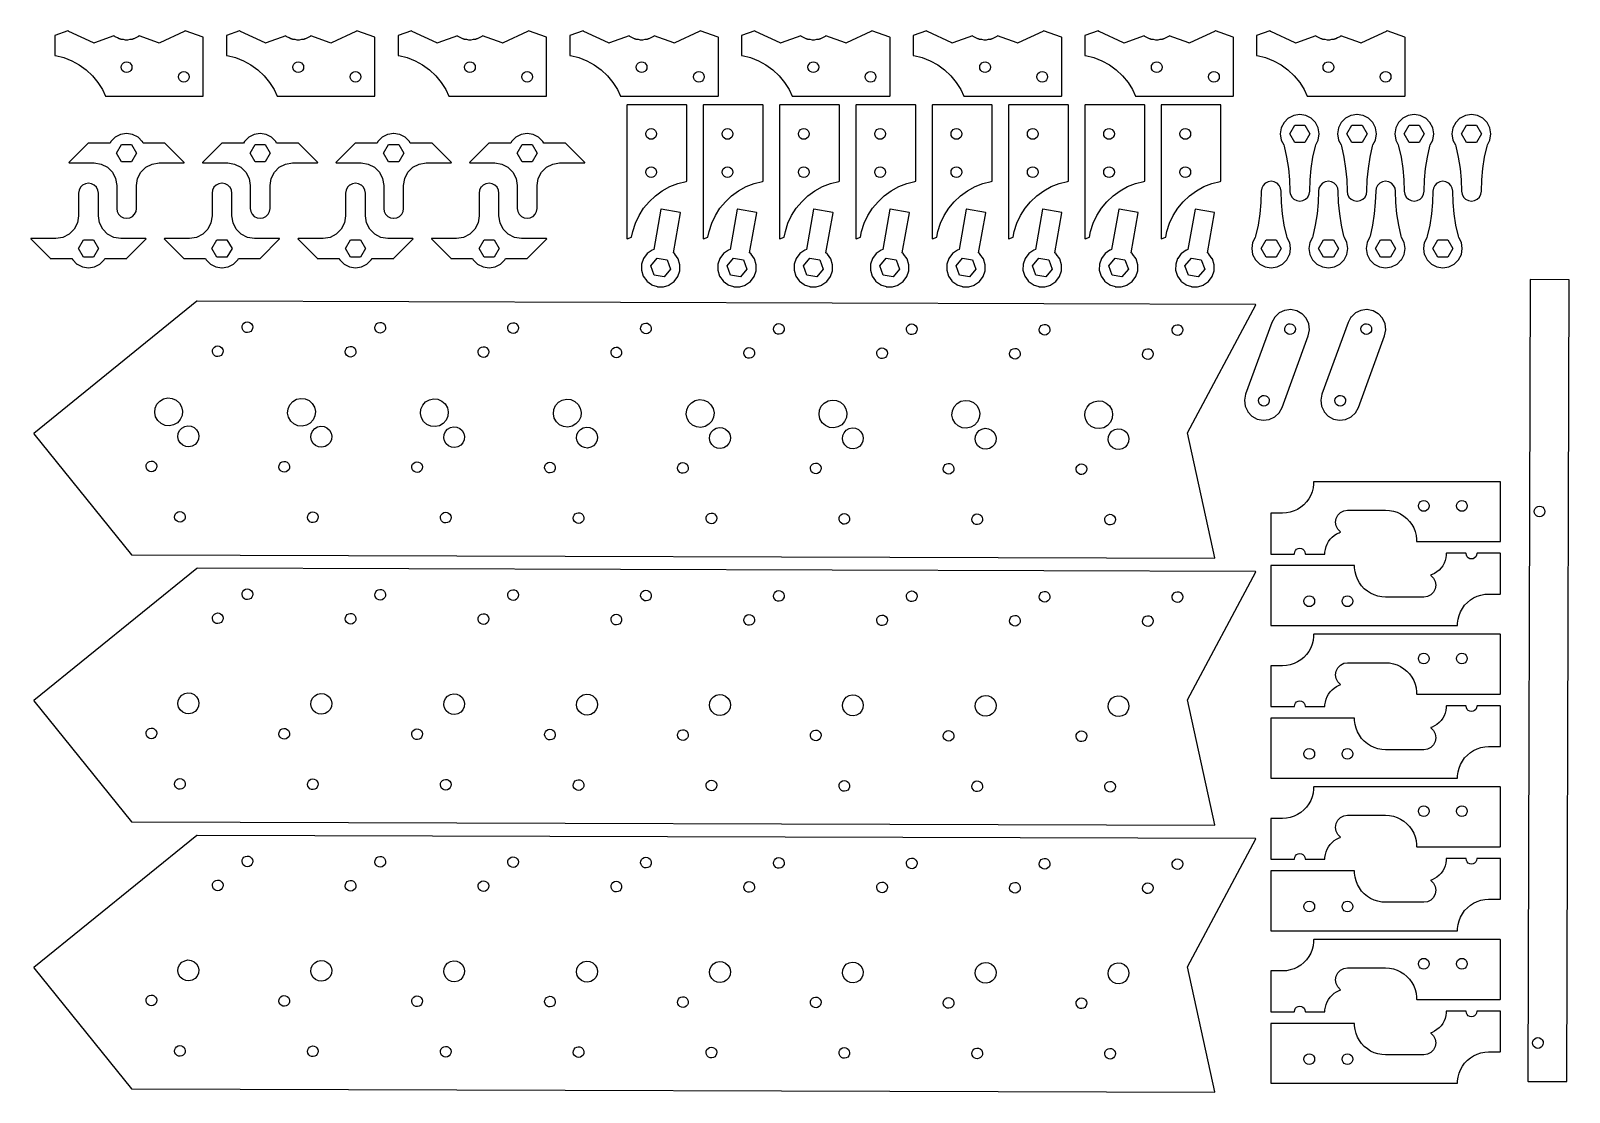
# Model space of a CAD drawing. Header units: metres. Extents: x 5 to 408, y 9 to 287.
import ezdxf

# ---------------------------------------------------------------- set-up
doc = ezdxf.new("R2010")
doc.units = ezdxf.units.M

msp = doc.modelspace()

# ---------------------------------------------------------------- linework, layer by layer
for p, q in [((14.6351, 287.055), (11.1862, 285.8)), ((14.7042, 287.03), (14.6351, 287.055)), ((14.7353, 286.973), (14.7042, 287.03)), ((14.8295, 286.886), (14.7353, 286.973)), ((14.884, 286.855), (14.8295, 286.886)), ((21.282, 283.871), (14.884, 286.855)), ((45.1124, 286.853), (38.7216, 283.873)), ((45.2224, 286.927), (45.1124, 286.853)), ((45.3072, 287.036), (45.2224, 286.927)), ((45.3697, 287.054), (45.3072, 287.036)), ((50.0638, 285.345), (45.3697, 287.054)), ((59.6351, 287.055), (56.1862, 285.8)), ((59.7042, 287.03), (59.6351, 287.055)), ((59.7353, 286.973), (59.7042, 287.03)), ((59.8295, 286.886), (59.7353, 286.973)), ((59.884, 286.855), (59.8295, 286.886)), ((66.282, 283.871), (59.884, 286.855)), ((90.1124, 286.853), (83.7216, 283.873)), ((90.2224, 286.927), (90.1124, 286.853)), ((90.3072, 287.036), (90.2224, 286.927)), ((90.3697, 287.054), (90.3072, 287.036)), ((95.0638, 285.345), (90.3697, 287.054)), ((104.635, 287.055), (101.186, 285.8)), ((104.704, 287.03), (104.635, 287.055)), ((104.735, 286.973), (104.704, 287.03)), ((104.83, 286.886), (104.735, 286.973)), ((104.884, 286.855), (104.83, 286.886)), ((111.282, 283.871), (104.884, 286.855)), ((135.112, 286.853), (128.722, 283.873)), ((135.222, 286.927), (135.112, 286.853)), ((135.307, 287.036), (135.222, 286.927)), ((135.37, 287.054), (135.307, 287.036)), ((140.064, 285.345), (135.37, 287.054)), ((149.635, 287.055), (146.186, 285.8)), ((149.704, 287.03), (149.635, 287.055)), ((149.735, 286.973), (149.704, 287.03)), ((149.83, 286.886), (149.735, 286.973)), ((149.884, 286.855), (149.83, 286.886)), ((156.282, 283.871), (149.884, 286.855)), ((180.112, 286.853), (173.722, 283.873)), ((180.222, 286.927), (180.112, 286.853)), ((180.307, 287.036), (180.222, 286.927)), ((180.37, 287.054), (180.307, 287.036)), ((185.064, 285.345), (180.37, 287.054)), ((194.635, 287.055), (191.186, 285.8)), ((194.704, 287.03), (194.635, 287.055)), ((194.735, 286.973), (194.704, 287.03)), ((194.83, 286.886), (194.735, 286.973)), ((194.884, 286.855), (194.83, 286.886)), ((201.282, 283.871), (194.884, 286.855)), ((225.112, 286.853), (218.722, 283.873)), ((225.222, 286.927), (225.112, 286.853)), ((225.307, 287.036), (225.222, 286.927)), ((225.37, 287.054), (225.307, 287.036)), ((230.064, 285.345), (225.37, 287.054)), ((239.635, 287.055), (236.186, 285.8)), ((239.704, 287.03), (239.635, 287.055)), ((239.735, 286.973), (239.704, 287.03)), ((239.83, 286.886), (239.735, 286.973)), ((239.884, 286.855), (239.83, 286.886)), ((246.282, 283.871), (239.884, 286.855)), ((270.112, 286.853), (263.722, 283.873)), ((270.222, 286.927), (270.112, 286.853)), ((270.307, 287.036), (270.222, 286.927)), ((270.37, 287.054), (270.307, 287.036)), ((275.064, 285.345), (270.37, 287.054)), ((284.635, 287.055), (281.186, 285.8)), ((284.704, 287.03), (284.635, 287.055)), ((284.735, 286.973), (284.704, 287.03)), ((284.83, 286.886), (284.735, 286.973)), ((284.884, 286.855), (284.83, 286.886)), ((291.282, 283.871), (284.884, 286.855)), ((315.112, 286.853), (308.722, 283.873)), ((315.222, 286.927), (315.112, 286.853)), ((315.307, 287.036), (315.222, 286.927)), ((315.37, 287.054), (315.307, 287.036)), ((320.064, 285.345), (315.37, 287.054)), ((329.635, 287.055), (326.186, 285.8)), ((329.704, 287.03), (329.635, 287.055)), ((329.735, 286.973), (329.704, 287.03)), ((329.83, 286.886), (329.735, 286.973)), ((329.884, 286.855), (329.83, 286.886)), ((336.282, 283.871), (329.884, 286.855)), ((360.112, 286.853), (353.722, 283.873)), ((360.222, 286.927), (360.112, 286.853)), ((360.307, 287.036), (360.222, 286.927)), ((360.37, 287.054), (360.307, 287.036)), ((365.064, 285.345), (360.37, 287.054)), ((11.1862, 285.8), (11.15, 285.748)), ((11.15, 285.748), (11.15, 280.659)), ((21.4057, 283.836), (21.282, 283.871)), ((21.6061, 283.859), (21.4057, 283.836)), ((26.6951, 285.711), (21.6061, 283.859)), ((26.752, 285.698), (26.6951, 285.711)), ((26.7726, 285.678), (26.752, 285.698)), ((26.8866, 285.595), (26.7726, 285.678)), ((26.9017, 285.587), (26.8866, 285.595)), ((26.9132, 285.579), (26.9017, 285.587)), ((26.9255, 285.568), (26.9132, 285.579)), ((27.0421, 285.489), (26.9255, 285.568)), ((27.5732, 285.241), (27.0421, 285.489)), ((28.0891, 284.955), (27.5732, 285.241)), ((28.2213, 284.907), (28.0891, 284.955)), ((28.2379, 284.904), (28.2213, 284.907)), ((28.2512, 284.9), (28.2379, 284.904)), ((28.2663, 284.892), (28.2512, 284.9)), ((28.4001, 284.848), (28.2663, 284.892)), ((28.417, 284.846), (28.4001, 284.848)), ((28.4304, 284.842), (28.417, 284.846)), ((28.4456, 284.835), (28.4304, 284.842)), ((28.5809, 284.796), (28.4456, 284.835)), ((29.1626, 284.724), (28.5809, 284.796)), ((29.7414, 284.612), (29.1626, 284.724)), ((29.882, 284.607), (29.7414, 284.612)), ((29.8988, 284.609), (29.882, 284.607)), ((29.9128, 284.609), (29.8988, 284.609)), ((29.9296, 284.606), (29.9128, 284.609)), ((30.0704, 284.606), (29.9296, 284.606)), ((30.0872, 284.609), (30.0704, 284.606)), ((30.1012, 284.609), (30.0872, 284.609)), ((30.118, 284.607), (30.1012, 284.609)), ((30.2586, 284.612), (30.118, 284.607)), ((30.8339, 284.724), (30.2586, 284.612)), ((31.4191, 284.796), (30.8339, 284.724)), ((31.5544, 284.835), (31.4191, 284.796)), ((31.5696, 284.842), (31.5544, 284.835)), ((31.583, 284.846), (31.5696, 284.842)), ((31.5999, 284.848), (31.583, 284.846)), ((31.7337, 284.892), (31.5999, 284.848)), ((31.7488, 284.9), (31.7337, 284.892)), ((31.7621, 284.904), (31.7488, 284.9)), ((31.7787, 284.907), (31.7621, 284.904)), ((31.9109, 284.955), (31.7787, 284.907)), ((32.4237, 285.24), (31.9109, 284.955)), ((32.9579, 285.489), (32.4237, 285.24)), ((33.0745, 285.568), (32.9579, 285.489)), ((33.0868, 285.579), (33.0745, 285.568)), ((33.0983, 285.587), (33.0868, 285.579)), ((33.1134, 285.595), (33.0983, 285.587)), ((33.2274, 285.678), (33.1134, 285.595)), ((33.248, 285.698), (33.2274, 285.678)), ((33.3049, 285.711), (33.248, 285.698)), ((38.3976, 283.857), (33.3049, 285.711)), ((38.524, 283.833), (38.3976, 283.857)), ((38.7216, 283.873), (38.524, 283.833)), ((50.1, 285.294), (50.0638, 285.345)), ((50.1, 269.959), (50.1, 285.294)), ((56.1862, 285.8), (56.15, 285.748)), ((56.15, 285.748), (56.15, 280.659)), ((66.4057, 283.836), (66.282, 283.871)), ((66.6061, 283.859), (66.4057, 283.836)), ((71.6951, 285.711), (66.6061, 283.859)), ((71.752, 285.698), (71.6951, 285.711)), ((71.7726, 285.678), (71.752, 285.698)), ((71.8866, 285.595), (71.7726, 285.678)), ((71.9017, 285.587), (71.8866, 285.595)), ((71.9132, 285.579), (71.9017, 285.587)), ((71.9255, 285.568), (71.9132, 285.579)), ((72.0421, 285.489), (71.9255, 285.568)), ((72.5732, 285.241), (72.0421, 285.489)), ((73.0891, 284.955), (72.5732, 285.241)), ((73.2213, 284.907), (73.0891, 284.955)), ((73.2379, 284.904), (73.2213, 284.907)), ((73.2512, 284.9), (73.2379, 284.904)), ((73.2663, 284.892), (73.2512, 284.9)), ((73.4001, 284.848), (73.2663, 284.892)), ((73.417, 284.846), (73.4001, 284.848)), ((73.4304, 284.842), (73.417, 284.846)), ((73.4456, 284.835), (73.4304, 284.842)), ((73.5809, 284.796), (73.4456, 284.835)), ((74.1626, 284.724), (73.5809, 284.796)), ((74.7414, 284.612), (74.1626, 284.724)), ((74.882, 284.607), (74.7414, 284.612)), ((74.8988, 284.609), (74.882, 284.607)), ((74.9128, 284.609), (74.8988, 284.609)), ((74.9296, 284.606), (74.9128, 284.609)), ((75.0704, 284.606), (74.9296, 284.606)), ((75.0872, 284.609), (75.0704, 284.606)), ((75.1012, 284.609), (75.0872, 284.609)), ((75.118, 284.607), (75.1012, 284.609)), ((75.2586, 284.612), (75.118, 284.607)), ((75.8339, 284.724), (75.2586, 284.612)), ((76.4191, 284.796), (75.8339, 284.724)), ((76.5544, 284.835), (76.4191, 284.796)), ((76.5696, 284.842), (76.5544, 284.835)), ((76.583, 284.846), (76.5696, 284.842)), ((76.5999, 284.848), (76.583, 284.846)), ((76.7337, 284.892), (76.5999, 284.848)), ((76.7488, 284.9), (76.7337, 284.892)), ((76.7621, 284.904), (76.7488, 284.9)), ((76.7787, 284.907), (76.7621, 284.904)), ((76.9109, 284.955), (76.7787, 284.907)), ((77.4237, 285.24), (76.9109, 284.955)), ((77.9579, 285.489), (77.4237, 285.24)), ((78.0745, 285.568), (77.9579, 285.489)), ((78.0868, 285.579), (78.0745, 285.568)), ((78.0983, 285.587), (78.0868, 285.579)), ((78.1134, 285.595), (78.0983, 285.587)), ((78.2274, 285.678), (78.1134, 285.595)), ((78.248, 285.698), (78.2274, 285.678)), ((78.3049, 285.711), (78.248, 285.698)), ((83.3976, 283.857), (78.3049, 285.711)), ((83.524, 283.833), (83.3976, 283.857)), ((83.7216, 283.873), (83.524, 283.833)), ((95.1, 285.294), (95.0638, 285.345)), ((95.1, 269.959), (95.1, 285.294)), ((101.186, 285.8), (101.15, 285.748)), ((101.15, 285.748), (101.15, 280.659)), ((111.406, 283.836), (111.282, 283.871)), ((111.606, 283.859), (111.406, 283.836)), ((116.695, 285.711), (111.606, 283.859)), ((116.752, 285.698), (116.695, 285.711)), ((116.773, 285.678), (116.752, 285.698)), ((116.887, 285.595), (116.773, 285.678)), ((116.902, 285.587), (116.887, 285.595)), ((116.913, 285.579), (116.902, 285.587)), ((116.926, 285.568), (116.913, 285.579)), ((117.042, 285.489), (116.926, 285.568)), ((117.573, 285.241), (117.042, 285.489)), ((118.089, 284.955), (117.573, 285.241)), ((118.221, 284.907), (118.089, 284.955)), ((118.238, 284.904), (118.221, 284.907)), ((118.251, 284.9), (118.238, 284.904)), ((118.266, 284.892), (118.251, 284.9)), ((118.4, 284.848), (118.266, 284.892)), ((118.417, 284.846), (118.4, 284.848)), ((118.43, 284.842), (118.417, 284.846)), ((118.446, 284.835), (118.43, 284.842)), ((118.581, 284.796), (118.446, 284.835)), ((119.163, 284.724), (118.581, 284.796)), ((119.741, 284.612), (119.163, 284.724)), ((119.882, 284.607), (119.741, 284.612)), ((119.899, 284.609), (119.882, 284.607)), ((119.913, 284.609), (119.899, 284.609)), ((119.93, 284.606), (119.913, 284.609)), ((120.07, 284.606), (119.93, 284.606)), ((120.087, 284.609), (120.07, 284.606)), ((120.101, 284.609), (120.087, 284.609)), ((120.118, 284.607), (120.101, 284.609)), ((120.259, 284.612), (120.118, 284.607)), ((120.834, 284.724), (120.259, 284.612)), ((121.419, 284.796), (120.834, 284.724)), ((121.554, 284.835), (121.419, 284.796)), ((121.57, 284.842), (121.554, 284.835)), ((121.583, 284.846), (121.57, 284.842)), ((121.6, 284.848), (121.583, 284.846)), ((121.734, 284.892), (121.6, 284.848)), ((121.749, 284.9), (121.734, 284.892)), ((121.762, 284.904), (121.749, 284.9)), ((121.779, 284.907), (121.762, 284.904)), ((121.911, 284.955), (121.779, 284.907)), ((122.424, 285.24), (121.911, 284.955)), ((122.958, 285.489), (122.424, 285.24)), ((123.074, 285.568), (122.958, 285.489)), ((123.087, 285.579), (123.074, 285.568)), ((123.098, 285.587), (123.087, 285.579)), ((123.113, 285.595), (123.098, 285.587)), ((123.227, 285.678), (123.113, 285.595)), ((123.248, 285.698), (123.227, 285.678)), ((123.305, 285.711), (123.248, 285.698)), ((128.398, 283.857), (123.305, 285.711)), ((128.524, 283.833), (128.398, 283.857)), ((128.722, 283.873), (128.524, 283.833)), ((140.1, 285.294), (140.064, 285.345)), ((140.1, 269.959), (140.1, 285.294)), ((146.186, 285.8), (146.15, 285.748)), ((146.15, 285.748), (146.15, 280.659)), ((156.406, 283.836), (156.282, 283.871)), ((156.606, 283.859), (156.406, 283.836)), ((161.695, 285.711), (156.606, 283.859)), ((161.752, 285.698), (161.695, 285.711)), ((161.773, 285.678), (161.752, 285.698)), ((161.887, 285.595), (161.773, 285.678)), ((161.902, 285.587), (161.887, 285.595)), ((161.913, 285.579), (161.902, 285.587)), ((161.926, 285.568), (161.913, 285.579)), ((162.042, 285.489), (161.926, 285.568)), ((162.573, 285.241), (162.042, 285.489)), ((163.089, 284.955), (162.573, 285.241)), ((163.221, 284.907), (163.089, 284.955)), ((163.238, 284.904), (163.221, 284.907)), ((163.251, 284.9), (163.238, 284.904)), ((163.266, 284.892), (163.251, 284.9)), ((163.4, 284.848), (163.266, 284.892)), ((163.417, 284.846), (163.4, 284.848)), ((163.43, 284.842), (163.417, 284.846)), ((163.446, 284.835), (163.43, 284.842)), ((163.581, 284.796), (163.446, 284.835)), ((164.163, 284.724), (163.581, 284.796)), ((164.741, 284.612), (164.163, 284.724)), ((164.882, 284.607), (164.741, 284.612)), ((164.899, 284.609), (164.882, 284.607)), ((164.913, 284.609), (164.899, 284.609)), ((164.93, 284.606), (164.913, 284.609)), ((165.07, 284.606), (164.93, 284.606)), ((165.087, 284.609), (165.07, 284.606)), ((165.101, 284.609), (165.087, 284.609)), ((165.118, 284.607), (165.101, 284.609)), ((165.259, 284.612), (165.118, 284.607)), ((165.834, 284.724), (165.259, 284.612)), ((166.419, 284.796), (165.834, 284.724)), ((166.554, 284.835), (166.419, 284.796)), ((166.57, 284.842), (166.554, 284.835)), ((166.583, 284.846), (166.57, 284.842)), ((166.6, 284.848), (166.583, 284.846)), ((166.734, 284.892), (166.6, 284.848)), ((166.749, 284.9), (166.734, 284.892)), ((166.762, 284.904), (166.749, 284.9)), ((166.779, 284.907), (166.762, 284.904)), ((166.911, 284.955), (166.779, 284.907)), ((167.424, 285.24), (166.911, 284.955)), ((167.958, 285.489), (167.424, 285.24)), ((168.074, 285.568), (167.958, 285.489)), ((168.087, 285.579), (168.074, 285.568)), ((168.098, 285.587), (168.087, 285.579)), ((168.113, 285.595), (168.098, 285.587)), ((168.227, 285.678), (168.113, 285.595)), ((168.248, 285.698), (168.227, 285.678)), ((168.305, 285.711), (168.248, 285.698)), ((173.398, 283.857), (168.305, 285.711)), ((173.524, 283.833), (173.398, 283.857)), ((173.722, 283.873), (173.524, 283.833)), ((185.1, 285.294), (185.064, 285.345)), ((185.1, 269.959), (185.1, 285.294)), ((191.186, 285.8), (191.15, 285.748)), ((191.15, 285.748), (191.15, 280.659)), ((201.406, 283.836), (201.282, 283.871)), ((201.606, 283.859), (201.406, 283.836)), ((206.695, 285.711), (201.606, 283.859)), ((206.752, 285.698), (206.695, 285.711)), ((206.773, 285.678), (206.752, 285.698)), ((206.887, 285.595), (206.773, 285.678)), ((206.902, 285.587), (206.887, 285.595)), ((206.913, 285.579), (206.902, 285.587)), ((206.926, 285.568), (206.913, 285.579)), ((207.042, 285.489), (206.926, 285.568)), ((207.573, 285.241), (207.042, 285.489)), ((208.089, 284.955), (207.573, 285.241)), ((208.221, 284.907), (208.089, 284.955)), ((208.238, 284.904), (208.221, 284.907)), ((208.251, 284.9), (208.238, 284.904)), ((208.266, 284.892), (208.251, 284.9)), ((208.4, 284.848), (208.266, 284.892)), ((208.417, 284.846), (208.4, 284.848)), ((208.43, 284.842), (208.417, 284.846)), ((208.446, 284.835), (208.43, 284.842)), ((208.581, 284.796), (208.446, 284.835)), ((209.163, 284.724), (208.581, 284.796)), ((209.741, 284.612), (209.163, 284.724)), ((209.882, 284.607), (209.741, 284.612)), ((209.899, 284.609), (209.882, 284.607)), ((209.913, 284.609), (209.899, 284.609)), ((209.93, 284.606), (209.913, 284.609)), ((210.07, 284.606), (209.93, 284.606)), ((210.087, 284.609), (210.07, 284.606)), ((210.101, 284.609), (210.087, 284.609)), ((210.118, 284.607), (210.101, 284.609)), ((210.259, 284.612), (210.118, 284.607)), ((210.834, 284.724), (210.259, 284.612)), ((211.419, 284.796), (210.834, 284.724)), ((211.554, 284.835), (211.419, 284.796)), ((211.57, 284.842), (211.554, 284.835)), ((211.583, 284.846), (211.57, 284.842)), ((211.6, 284.848), (211.583, 284.846)), ((211.734, 284.892), (211.6, 284.848)), ((211.749, 284.9), (211.734, 284.892)), ((211.762, 284.904), (211.749, 284.9)), ((211.779, 284.907), (211.762, 284.904)), ((211.911, 284.955), (211.779, 284.907)), ((212.424, 285.24), (211.911, 284.955)), ((212.958, 285.489), (212.424, 285.24)), ((213.074, 285.568), (212.958, 285.489)), ((213.087, 285.579), (213.074, 285.568)), ((213.098, 285.587), (213.087, 285.579)), ((213.113, 285.595), (213.098, 285.587)), ((213.227, 285.678), (213.113, 285.595)), ((213.248, 285.698), (213.227, 285.678)), ((213.305, 285.711), (213.248, 285.698)), ((218.398, 283.857), (213.305, 285.711)), ((218.524, 283.833), (218.398, 283.857)), ((218.722, 283.873), (218.524, 283.833)), ((230.1, 285.294), (230.064, 285.345)), ((230.1, 269.959), (230.1, 285.294)), ((236.186, 285.8), (236.15, 285.748)), ((236.15, 285.748), (236.15, 280.659)), ((246.406, 283.836), (246.282, 283.871)), ((246.606, 283.859), (246.406, 283.836)), ((251.695, 285.711), (246.606, 283.859)), ((251.752, 285.698), (251.695, 285.711)), ((251.773, 285.678), (251.752, 285.698)), ((251.887, 285.595), (251.773, 285.678)), ((251.902, 285.587), (251.887, 285.595)), ((251.913, 285.579), (251.902, 285.587)), ((251.926, 285.568), (251.913, 285.579)), ((252.042, 285.489), (251.926, 285.568)), ((252.573, 285.241), (252.042, 285.489)), ((253.089, 284.955), (252.573, 285.241)), ((253.221, 284.907), (253.089, 284.955)), ((253.238, 284.904), (253.221, 284.907)), ((253.251, 284.9), (253.238, 284.904)), ((253.266, 284.892), (253.251, 284.9)), ((253.4, 284.848), (253.266, 284.892)), ((253.417, 284.846), (253.4, 284.848)), ((253.43, 284.842), (253.417, 284.846)), ((253.446, 284.835), (253.43, 284.842)), ((253.581, 284.796), (253.446, 284.835)), ((254.163, 284.724), (253.581, 284.796)), ((254.741, 284.612), (254.163, 284.724)), ((254.882, 284.607), (254.741, 284.612)), ((254.899, 284.609), (254.882, 284.607)), ((254.913, 284.609), (254.899, 284.609)), ((254.93, 284.606), (254.913, 284.609)), ((255.07, 284.606), (254.93, 284.606)), ((255.087, 284.609), (255.07, 284.606)), ((255.101, 284.609), (255.087, 284.609)), ((255.118, 284.607), (255.101, 284.609)), ((255.259, 284.612), (255.118, 284.607)), ((255.834, 284.724), (255.259, 284.612)), ((256.419, 284.796), (255.834, 284.724)), ((256.554, 284.835), (256.419, 284.796)), ((256.57, 284.842), (256.554, 284.835)), ((256.583, 284.846), (256.57, 284.842)), ((256.6, 284.848), (256.583, 284.846)), ((256.734, 284.892), (256.6, 284.848)), ((256.749, 284.9), (256.734, 284.892)), ((256.762, 284.904), (256.749, 284.9)), ((256.779, 284.907), (256.762, 284.904)), ((256.911, 284.955), (256.779, 284.907)), ((257.424, 285.24), (256.911, 284.955)), ((257.958, 285.489), (257.424, 285.24)), ((258.074, 285.568), (257.958, 285.489)), ((258.087, 285.579), (258.074, 285.568)), ((258.098, 285.587), (258.087, 285.579)), ((258.113, 285.595), (258.098, 285.587)), ((258.227, 285.678), (258.113, 285.595)), ((258.248, 285.698), (258.227, 285.678)), ((258.305, 285.711), (258.248, 285.698)), ((263.398, 283.857), (258.305, 285.711)), ((263.524, 283.833), (263.398, 283.857)), ((263.722, 283.873), (263.524, 283.833)), ((275.1, 285.294), (275.064, 285.345)), ((275.1, 269.959), (275.1, 285.294)), ((281.186, 285.8), (281.15, 285.748)), ((281.15, 285.748), (281.15, 280.659)), ((291.406, 283.836), (291.282, 283.871)), ((291.606, 283.859), (291.406, 283.836)), ((296.695, 285.711), (291.606, 283.859)), ((296.752, 285.698), (296.695, 285.711)), ((296.773, 285.678), (296.752, 285.698)), ((296.887, 285.595), (296.773, 285.678)), ((296.902, 285.587), (296.887, 285.595)), ((296.913, 285.579), (296.902, 285.587)), ((296.926, 285.568), (296.913, 285.579)), ((297.042, 285.489), (296.926, 285.568)), ((297.573, 285.241), (297.042, 285.489)), ((298.089, 284.955), (297.573, 285.241)), ((298.221, 284.907), (298.089, 284.955)), ((298.238, 284.904), (298.221, 284.907)), ((298.251, 284.9), (298.238, 284.904)), ((298.266, 284.892), (298.251, 284.9)), ((298.4, 284.848), (298.266, 284.892)), ((298.417, 284.846), (298.4, 284.848)), ((298.43, 284.842), (298.417, 284.846)), ((298.446, 284.835), (298.43, 284.842)), ((298.581, 284.796), (298.446, 284.835)), ((299.163, 284.724), (298.581, 284.796)), ((299.741, 284.612), (299.163, 284.724)), ((299.882, 284.607), (299.741, 284.612)), ((299.899, 284.609), (299.882, 284.607)), ((299.913, 284.609), (299.899, 284.609)), ((299.93, 284.606), (299.913, 284.609)), ((300.07, 284.606), (299.93, 284.606)), ((300.087, 284.609), (300.07, 284.606)), ((300.101, 284.609), (300.087, 284.609)), ((300.118, 284.607), (300.101, 284.609)), ((300.259, 284.612), (300.118, 284.607)), ((300.834, 284.724), (300.259, 284.612)), ((301.419, 284.796), (300.834, 284.724)), ((301.554, 284.835), (301.419, 284.796)), ((301.57, 284.842), (301.554, 284.835)), ((301.583, 284.846), (301.57, 284.842)), ((301.6, 284.848), (301.583, 284.846)), ((301.734, 284.892), (301.6, 284.848)), ((301.749, 284.9), (301.734, 284.892)), ((301.762, 284.904), (301.749, 284.9)), ((301.779, 284.907), (301.762, 284.904)), ((301.911, 284.955), (301.779, 284.907)), ((302.424, 285.24), (301.911, 284.955)), ((302.958, 285.489), (302.424, 285.24)), ((303.074, 285.568), (302.958, 285.489)), ((303.087, 285.579), (303.074, 285.568)), ((303.098, 285.587), (303.087, 285.579)), ((303.113, 285.595), (303.098, 285.587)), ((303.227, 285.678), (303.113, 285.595)), ((303.248, 285.698), (303.227, 285.678)), ((303.305, 285.711), (303.248, 285.698)), ((308.398, 283.857), (303.305, 285.711)), ((308.524, 283.833), (308.398, 283.857)), ((308.722, 283.873), (308.524, 283.833)), ((320.1, 285.294), (320.064, 285.345)), ((320.1, 269.959), (320.1, 285.294)), ((326.186, 285.8), (326.15, 285.748)), ((326.15, 285.748), (326.15, 280.659)), ((336.406, 283.836), (336.282, 283.871)), ((336.606, 283.859), (336.406, 283.836)), ((341.695, 285.711), (336.606, 283.859)), ((341.752, 285.698), (341.695, 285.711)), ((341.773, 285.678), (341.752, 285.698)), ((341.887, 285.595), (341.773, 285.678)), ((341.902, 285.587), (341.887, 285.595)), ((341.913, 285.579), (341.902, 285.587)), ((341.926, 285.568), (341.913, 285.579)), ((342.042, 285.489), (341.926, 285.568)), ((342.573, 285.241), (342.042, 285.489)), ((343.089, 284.955), (342.573, 285.241)), ((343.221, 284.907), (343.089, 284.955)), ((343.238, 284.904), (343.221, 284.907)), ((343.251, 284.9), (343.238, 284.904)), ((343.266, 284.892), (343.251, 284.9)), ((343.4, 284.848), (343.266, 284.892)), ((343.417, 284.846), (343.4, 284.848)), ((343.43, 284.842), (343.417, 284.846)), ((343.446, 284.835), (343.43, 284.842)), ((343.581, 284.796), (343.446, 284.835)), ((344.163, 284.724), (343.581, 284.796)), ((344.741, 284.612), (344.163, 284.724)), ((344.882, 284.607), (344.741, 284.612)), ((344.899, 284.609), (344.882, 284.607)), ((344.913, 284.609), (344.899, 284.609)), ((344.93, 284.606), (344.913, 284.609)), ((345.07, 284.606), (344.93, 284.606)), ((345.087, 284.609), (345.07, 284.606)), ((345.101, 284.609), (345.087, 284.609)), ((345.118, 284.607), (345.101, 284.609)), ((345.259, 284.612), (345.118, 284.607)), ((345.834, 284.724), (345.259, 284.612)), ((346.419, 284.796), (345.834, 284.724)), ((346.554, 284.835), (346.419, 284.796)), ((346.57, 284.842), (346.554, 284.835)), ((346.583, 284.846), (346.57, 284.842)), ((346.6, 284.848), (346.583, 284.846)), ((346.734, 284.892), (346.6, 284.848)), ((346.749, 284.9), (346.734, 284.892)), ((346.762, 284.904), (346.749, 284.9)), ((346.779, 284.907), (346.762, 284.904)), ((346.911, 284.955), (346.779, 284.907)), ((347.424, 285.24), (346.911, 284.955)), ((347.958, 285.489), (347.424, 285.24)), ((348.074, 285.568), (347.958, 285.489)), ((348.087, 285.579), (348.074, 285.568)), ((348.098, 285.587), (348.087, 285.579)), ((348.113, 285.595), (348.098, 285.587)), ((348.227, 285.678), (348.113, 285.595)), ((348.248, 285.698), (348.227, 285.678)), ((348.305, 285.711), (348.248, 285.698)), ((353.398, 283.857), (348.305, 285.711)), ((353.524, 283.833), (353.398, 283.857)), ((353.722, 283.873), (353.524, 283.833)), ((365.1, 285.294), (365.064, 285.345)), ((365.1, 269.959), (365.1, 285.294)), ((11.15, 280.659), (11.2, 280.602)), ((11.2, 280.602), (11.354, 280.583)), ((11.354, 280.583), (13.5314, 280.024)), ((13.5314, 280.024), (15.6214, 279.196)), ((15.6214, 279.196), (17.5912, 278.113)), ((28.6697, 277.932), (28.8684, 278.322)), ((28.8684, 278.322), (29.1779, 278.632)), ((29.1779, 278.632), (29.5677, 278.83)), ((29.5677, 278.83), (30, 278.899)), ((30, 278.899), (30.4323, 278.83)), ((30.4323, 278.83), (30.8221, 278.632)), ((30.8221, 278.632), (31.1316, 278.322)), ((31.1316, 278.322), (31.3303, 277.932)), ((56.15, 280.659), (56.2, 280.602)), ((56.2, 280.602), (56.354, 280.583)), ((56.354, 280.583), (58.5314, 280.024)), ((58.5314, 280.024), (60.6214, 279.196)), ((60.6214, 279.196), (62.5912, 278.113)), ((73.6697, 277.932), (73.8684, 278.322)), ((73.8684, 278.322), (74.1779, 278.632)), ((74.1779, 278.632), (74.5677, 278.83)), ((74.5677, 278.83), (75, 278.899)), ((75, 278.899), (75.4323, 278.83)), ((75.4323, 278.83), (75.8221, 278.632)), ((75.8221, 278.632), (76.1316, 278.322)), ((76.1316, 278.322), (76.3303, 277.932)), ((101.15, 280.659), (101.2, 280.602)), ((101.2, 280.602), (101.354, 280.583)), ((101.354, 280.583), (103.531, 280.024)), ((103.531, 280.024), (105.621, 279.196)), ((105.621, 279.196), (107.591, 278.113)), ((118.67, 277.932), (118.868, 278.322)), ((118.868, 278.322), (119.178, 278.632)), ((119.178, 278.632), (119.568, 278.83)), ((119.568, 278.83), (120, 278.899)), ((120, 278.899), (120.432, 278.83)), ((120.432, 278.83), (120.822, 278.632)), ((120.822, 278.632), (121.132, 278.322)), ((121.132, 278.322), (121.33, 277.932)), ((146.15, 280.659), (146.2, 280.602)), ((146.2, 280.602), (146.354, 280.583)), ((146.354, 280.583), (148.531, 280.024)), ((148.531, 280.024), (150.621, 279.196)), ((150.621, 279.196), (152.591, 278.113)), ((163.67, 277.932), (163.868, 278.322)), ((163.868, 278.322), (164.178, 278.632)), ((164.178, 278.632), (164.568, 278.83)), ((164.568, 278.83), (165, 278.899)), ((165, 278.899), (165.432, 278.83)), ((165.432, 278.83), (165.822, 278.632)), ((165.822, 278.632), (166.132, 278.322)), ((166.132, 278.322), (166.33, 277.932)), ((191.15, 280.659), (191.2, 280.602)), ((191.2, 280.602), (191.354, 280.583)), ((191.354, 280.583), (193.531, 280.024)), ((193.531, 280.024), (195.621, 279.196)), ((195.621, 279.196), (197.591, 278.113)), ((208.67, 277.932), (208.868, 278.322)), ((208.868, 278.322), (209.178, 278.632)), ((209.178, 278.632), (209.568, 278.83)), ((209.568, 278.83), (210, 278.899)), ((210, 278.899), (210.432, 278.83)), ((210.432, 278.83), (210.822, 278.632)), ((210.822, 278.632), (211.132, 278.322)), ((211.132, 278.322), (211.33, 277.932)), ((236.15, 280.659), (236.2, 280.602)), ((236.2, 280.602), (236.354, 280.583)), ((236.354, 280.583), (238.531, 280.024)), ((238.531, 280.024), (240.621, 279.196)), ((240.621, 279.196), (242.591, 278.113)), ((253.67, 277.932), (253.868, 278.322)), ((253.868, 278.322), (254.178, 278.632)), ((254.178, 278.632), (254.568, 278.83)), ((254.568, 278.83), (255, 278.899)), ((255, 278.899), (255.432, 278.83)), ((255.432, 278.83), (255.822, 278.632)), ((255.822, 278.632), (256.132, 278.322)), ((256.132, 278.322), (256.33, 277.932)), ((281.15, 280.659), (281.2, 280.602)), ((281.2, 280.602), (281.354, 280.583)), ((281.354, 280.583), (283.531, 280.024)), ((283.531, 280.024), (285.621, 279.196)), ((285.621, 279.196), (287.591, 278.113)), ((298.67, 277.932), (298.868, 278.322)), ((298.868, 278.322), (299.178, 278.632)), ((299.178, 278.632), (299.568, 278.83)), ((299.568, 278.83), (300, 278.899)), ((300, 278.899), (300.432, 278.83)), ((300.432, 278.83), (300.822, 278.632)), ((300.822, 278.632), (301.132, 278.322)), ((301.132, 278.322), (301.33, 277.932)), ((326.15, 280.659), (326.2, 280.602)), ((326.2, 280.602), (326.354, 280.583)), ((326.354, 280.583), (328.531, 280.024)), ((328.531, 280.024), (330.621, 279.196)), ((330.621, 279.196), (332.591, 278.113)), ((343.67, 277.932), (343.868, 278.322)), ((343.868, 278.322), (344.178, 278.632)), ((344.178, 278.632), (344.568, 278.83)), ((344.568, 278.83), (345, 278.899)), ((345, 278.899), (345.432, 278.83)), ((345.432, 278.83), (345.822, 278.632)), ((345.822, 278.632), (346.132, 278.322)), ((346.132, 278.322), (346.33, 277.932)), ((17.5912, 278.113), (19.4098, 276.792)), ((19.4098, 276.792), (21.0484, 275.253)), ((21.0484, 275.253), (22.4813, 273.521)), ((28.6012, 277.5), (28.6697, 277.932)), ((28.6697, 277.068), (28.6012, 277.5)), ((28.8684, 276.678), (28.6697, 277.068)), ((29.1779, 276.368), (28.8684, 276.678)), ((29.5677, 276.17), (29.1779, 276.368)), ((30, 276.101), (29.5677, 276.17)), ((30.4323, 276.17), (30, 276.101)), ((30.8221, 276.368), (30.4323, 276.17)), ((31.1316, 276.678), (30.8221, 276.368)), ((31.3303, 277.068), (31.1316, 276.678)), ((31.3303, 277.932), (31.3988, 277.5)), ((31.3988, 277.5), (31.3303, 277.068)), ((43.6012, 275), (43.6697, 275.432)), ((43.6697, 274.568), (43.6012, 275)), ((43.6697, 275.432), (43.8684, 275.822)), ((43.8684, 274.178), (43.6697, 274.568)), ((43.8684, 275.822), (44.1778, 276.132)), ((44.1778, 276.132), (44.5677, 276.33)), ((44.5677, 276.33), (45, 276.399)), ((45, 276.399), (45.4323, 276.33)), ((45.4323, 276.33), (45.8221, 276.132)), ((45.8221, 276.132), (46.1316, 275.822)), ((46.1316, 275.822), (46.3303, 275.432)), ((46.3303, 274.568), (46.1316, 274.178)), ((46.3303, 275.432), (46.3988, 275)), ((46.3988, 275), (46.3303, 274.568)), ((62.5912, 278.113), (64.4098, 276.792)), ((64.4098, 276.792), (66.0484, 275.253)), ((66.0484, 275.253), (67.4813, 273.521)), ((73.6012, 277.5), (73.6697, 277.932)), ((73.6697, 277.068), (73.6012, 277.5)), ((73.8684, 276.678), (73.6697, 277.068)), ((74.1779, 276.368), (73.8684, 276.678)), ((74.5677, 276.17), (74.1779, 276.368)), ((75, 276.101), (74.5677, 276.17)), ((75.4323, 276.17), (75, 276.101)), ((75.8221, 276.368), (75.4323, 276.17)), ((76.1316, 276.678), (75.8221, 276.368)), ((76.3303, 277.068), (76.1316, 276.678)), ((76.3303, 277.932), (76.3988, 277.5)), ((76.3988, 277.5), (76.3303, 277.068)), ((88.6012, 275), (88.6697, 275.432)), ((88.6697, 274.568), (88.6012, 275)), ((88.6697, 275.432), (88.8684, 275.822)), ((88.8684, 274.178), (88.6697, 274.568)), ((88.8684, 275.822), (89.1778, 276.132)), ((89.1778, 276.132), (89.5677, 276.33)), ((89.5677, 276.33), (90, 276.399)), ((90, 276.399), (90.4323, 276.33)), ((90.4323, 276.33), (90.8221, 276.132)), ((90.8221, 276.132), (91.1316, 275.822)), ((91.1316, 275.822), (91.3303, 275.432)), ((91.3303, 274.568), (91.1316, 274.178)), ((91.3303, 275.432), (91.3988, 275)), ((91.3988, 275), (91.3303, 274.568)), ((107.591, 278.113), (109.41, 276.792)), ((109.41, 276.792), (111.048, 275.253)), ((111.048, 275.253), (112.481, 273.521)), ((118.601, 277.5), (118.67, 277.932)), ((118.67, 277.068), (118.601, 277.5)), ((118.868, 276.678), (118.67, 277.068)), ((119.178, 276.368), (118.868, 276.678)), ((119.568, 276.17), (119.178, 276.368)), ((120, 276.101), (119.568, 276.17)), ((120.432, 276.17), (120, 276.101)), ((120.822, 276.368), (120.432, 276.17)), ((121.132, 276.678), (120.822, 276.368)), ((121.33, 277.068), (121.132, 276.678)), ((121.33, 277.932), (121.399, 277.5)), ((121.399, 277.5), (121.33, 277.068)), ((133.601, 275), (133.67, 275.432)), ((133.67, 274.568), (133.601, 275)), ((133.67, 275.432), (133.868, 275.822)), ((133.868, 274.178), (133.67, 274.568)), ((133.868, 275.822), (134.178, 276.132)), ((134.178, 276.132), (134.568, 276.33)), ((134.568, 276.33), (135, 276.399)), ((135, 276.399), (135.432, 276.33)), ((135.432, 276.33), (135.822, 276.132)), ((135.822, 276.132), (136.132, 275.822)), ((136.132, 275.822), (136.33, 275.432)), ((136.33, 274.568), (136.132, 274.178)), ((136.33, 275.432), (136.399, 275)), ((136.399, 275), (136.33, 274.568)), ((152.591, 278.113), (154.41, 276.792)), ((154.41, 276.792), (156.048, 275.253)), ((156.048, 275.253), (157.481, 273.521)), ((163.601, 277.5), (163.67, 277.932)), ((163.67, 277.068), (163.601, 277.5)), ((163.868, 276.678), (163.67, 277.068)), ((164.178, 276.368), (163.868, 276.678)), ((164.568, 276.17), (164.178, 276.368)), ((165, 276.101), (164.568, 276.17)), ((165.432, 276.17), (165, 276.101)), ((165.822, 276.368), (165.432, 276.17)), ((166.132, 276.678), (165.822, 276.368)), ((166.33, 277.068), (166.132, 276.678)), ((166.33, 277.932), (166.399, 277.5)), ((166.399, 277.5), (166.33, 277.068)), ((178.601, 275), (178.67, 275.432)), ((178.67, 274.568), (178.601, 275)), ((178.67, 275.432), (178.868, 275.822)), ((178.868, 274.178), (178.67, 274.568)), ((178.868, 275.822), (179.178, 276.132)), ((179.178, 276.132), (179.568, 276.33)), ((179.568, 276.33), (180, 276.399)), ((180, 276.399), (180.432, 276.33)), ((180.432, 276.33), (180.822, 276.132)), ((180.822, 276.132), (181.132, 275.822)), ((181.132, 275.822), (181.33, 275.432)), ((181.33, 274.568), (181.132, 274.178)), ((181.33, 275.432), (181.399, 275)), ((181.399, 275), (181.33, 274.568)), ((197.591, 278.113), (199.41, 276.792)), ((199.41, 276.792), (201.048, 275.253)), ((201.048, 275.253), (202.481, 273.521)), ((208.601, 277.5), (208.67, 277.932)), ((208.67, 277.068), (208.601, 277.5)), ((208.868, 276.678), (208.67, 277.068)), ((209.178, 276.368), (208.868, 276.678)), ((209.568, 276.17), (209.178, 276.368)), ((210, 276.101), (209.568, 276.17)), ((210.432, 276.17), (210, 276.101)), ((210.822, 276.368), (210.432, 276.17)), ((211.132, 276.678), (210.822, 276.368)), ((211.33, 277.068), (211.132, 276.678)), ((211.33, 277.932), (211.399, 277.5)), ((211.399, 277.5), (211.33, 277.068)), ((223.601, 275), (223.67, 275.432)), ((223.67, 274.568), (223.601, 275)), ((223.67, 275.432), (223.868, 275.822)), ((223.868, 274.178), (223.67, 274.568)), ((223.868, 275.822), (224.178, 276.132)), ((224.178, 276.132), (224.568, 276.33)), ((224.568, 276.33), (225, 276.399)), ((225, 276.399), (225.432, 276.33)), ((225.432, 276.33), (225.822, 276.132)), ((225.822, 276.132), (226.132, 275.822)), ((226.132, 275.822), (226.33, 275.432)), ((226.33, 274.568), (226.132, 274.178)), ((226.33, 275.432), (226.399, 275)), ((226.399, 275), (226.33, 274.568)), ((242.591, 278.113), (244.41, 276.792)), ((244.41, 276.792), (246.048, 275.253)), ((246.048, 275.253), (247.481, 273.521)), ((253.601, 277.5), (253.67, 277.932)), ((253.67, 277.068), (253.601, 277.5)), ((253.868, 276.678), (253.67, 277.068)), ((254.178, 276.368), (253.868, 276.678)), ((254.568, 276.17), (254.178, 276.368)), ((255, 276.101), (254.568, 276.17)), ((255.432, 276.17), (255, 276.101)), ((255.822, 276.368), (255.432, 276.17)), ((256.132, 276.678), (255.822, 276.368)), ((256.33, 277.068), (256.132, 276.678)), ((256.33, 277.932), (256.399, 277.5)), ((256.399, 277.5), (256.33, 277.068)), ((268.601, 275), (268.67, 275.432)), ((268.67, 274.568), (268.601, 275)), ((268.67, 275.432), (268.868, 275.822)), ((268.868, 274.178), (268.67, 274.568)), ((268.868, 275.822), (269.178, 276.132)), ((269.178, 276.132), (269.568, 276.33)), ((269.568, 276.33), (270, 276.399)), ((270, 276.399), (270.432, 276.33)), ((270.432, 276.33), (270.822, 276.132)), ((270.822, 276.132), (271.132, 275.822)), ((271.132, 275.822), (271.33, 275.432)), ((271.33, 274.568), (271.132, 274.178)), ((271.33, 275.432), (271.399, 275)), ((271.399, 275), (271.33, 274.568)), ((287.591, 278.113), (289.41, 276.792)), ((289.41, 276.792), (291.048, 275.253)), ((291.048, 275.253), (292.481, 273.521)), ((298.601, 277.5), (298.67, 277.932)), ((298.67, 277.068), (298.601, 277.5)), ((298.868, 276.678), (298.67, 277.068)), ((299.178, 276.368), (298.868, 276.678)), ((299.568, 276.17), (299.178, 276.368)), ((300, 276.101), (299.568, 276.17)), ((300.432, 276.17), (300, 276.101)), ((300.822, 276.368), (300.432, 276.17)), ((301.132, 276.678), (300.822, 276.368)), ((301.33, 277.068), (301.132, 276.678)), ((301.33, 277.932), (301.399, 277.5)), ((301.399, 277.5), (301.33, 277.068)), ((313.601, 275), (313.67, 275.432)), ((313.67, 274.568), (313.601, 275)), ((313.67, 275.432), (313.868, 275.822)), ((313.868, 274.178), (313.67, 274.568)), ((313.868, 275.822), (314.178, 276.132)), ((314.178, 276.132), (314.568, 276.33)), ((314.568, 276.33), (315, 276.399)), ((315, 276.399), (315.432, 276.33)), ((315.432, 276.33), (315.822, 276.132)), ((315.822, 276.132), (316.132, 275.822)), ((316.132, 275.822), (316.33, 275.432)), ((316.33, 274.568), (316.132, 274.178)), ((316.33, 275.432), (316.399, 275)), ((316.399, 275), (316.33, 274.568)), ((332.591, 278.113), (334.41, 276.792)), ((334.41, 276.792), (336.048, 275.253)), ((336.048, 275.253), (337.481, 273.521)), ((343.601, 277.5), (343.67, 277.932)), ((343.67, 277.068), (343.601, 277.5)), ((343.868, 276.678), (343.67, 277.068)), ((344.178, 276.368), (343.868, 276.678)), ((344.568, 276.17), (344.178, 276.368)), ((345, 276.101), (344.568, 276.17)), ((345.432, 276.17), (345, 276.101)), ((345.822, 276.368), (345.432, 276.17)), ((346.132, 276.678), (345.822, 276.368)), ((346.33, 277.068), (346.132, 276.678)), ((346.33, 277.932), (346.399, 277.5)), ((346.399, 277.5), (346.33, 277.068)), ((358.601, 275), (358.67, 275.432)), ((358.67, 274.568), (358.601, 275)), ((358.67, 275.432), (358.868, 275.822)), ((358.868, 274.178), (358.67, 274.568)), ((358.868, 275.822), (359.178, 276.132)), ((359.178, 276.132), (359.568, 276.33)), ((359.568, 276.33), (360, 276.399)), ((360, 276.399), (360.432, 276.33)), ((360.432, 276.33), (360.822, 276.132)), ((360.822, 276.132), (361.132, 275.822)), ((361.132, 275.822), (361.33, 275.432)), ((361.33, 274.568), (361.132, 274.178)), ((361.33, 275.432), (361.399, 275)), ((361.399, 275), (361.33, 274.568)), ((22.4813, 273.521), (23.6857, 271.623)), ((23.6857, 271.623), (24.482, 269.931)), ((44.1778, 273.868), (43.8684, 274.178)), ((44.5677, 273.67), (44.1778, 273.868)), ((45, 273.601), (44.5677, 273.67)), ((45.4323, 273.67), (45, 273.601)), ((45.8221, 273.868), (45.4323, 273.67)), ((46.1316, 274.178), (45.8221, 273.868)), ((67.4813, 273.521), (68.6857, 271.623)), ((68.6857, 271.623), (69.482, 269.931)), ((89.1778, 273.868), (88.8684, 274.178)), ((89.5677, 273.67), (89.1778, 273.868)), ((90, 273.601), (89.5677, 273.67)), ((90.4323, 273.67), (90, 273.601)), ((90.8221, 273.868), (90.4323, 273.67)), ((91.1316, 274.178), (90.8221, 273.868)), ((112.481, 273.521), (113.686, 271.623)), ((113.686, 271.623), (114.482, 269.931)), ((134.178, 273.868), (133.868, 274.178)), ((134.568, 273.67), (134.178, 273.868)), ((135, 273.601), (134.568, 273.67)), ((135.432, 273.67), (135, 273.601)), ((135.822, 273.868), (135.432, 273.67)), ((136.132, 274.178), (135.822, 273.868)), ((157.481, 273.521), (158.686, 271.623)), ((158.686, 271.623), (159.482, 269.931)), ((179.178, 273.868), (178.868, 274.178)), ((179.568, 273.67), (179.178, 273.868)), ((180, 273.601), (179.568, 273.67)), ((180.432, 273.67), (180, 273.601)), ((180.822, 273.868), (180.432, 273.67)), ((181.132, 274.178), (180.822, 273.868)), ((202.481, 273.521), (203.686, 271.623)), ((203.686, 271.623), (204.482, 269.931)), ((224.178, 273.868), (223.868, 274.178)), ((224.568, 273.67), (224.178, 273.868)), ((225, 273.601), (224.568, 273.67)), ((225.432, 273.67), (225, 273.601)), ((225.822, 273.868), (225.432, 273.67)), ((226.132, 274.178), (225.822, 273.868)), ((247.481, 273.521), (248.686, 271.623)), ((248.686, 271.623), (249.482, 269.931)), ((269.178, 273.868), (268.868, 274.178)), ((269.568, 273.67), (269.178, 273.868)), ((270, 273.601), (269.568, 273.67)), ((270.432, 273.67), (270, 273.601)), ((270.822, 273.868), (270.432, 273.67)), ((271.132, 274.178), (270.822, 273.868)), ((292.481, 273.521), (293.686, 271.623)), ((293.686, 271.623), (294.482, 269.931)), ((314.178, 273.868), (313.868, 274.178)), ((314.568, 273.67), (314.178, 273.868)), ((315, 273.601), (314.568, 273.67)), ((315.432, 273.67), (315, 273.601)), ((315.822, 273.868), (315.432, 273.67)), ((316.132, 274.178), (315.822, 273.868)), ((337.481, 273.521), (338.686, 271.623)), ((338.686, 271.623), (339.482, 269.931)), ((359.178, 273.868), (358.868, 274.178)), ((359.568, 273.67), (359.178, 273.868)), ((360, 273.601), (359.568, 273.67)), ((360.432, 273.67), (360, 273.601)), ((360.822, 273.868), (360.432, 273.67)), ((361.132, 274.178), (360.822, 273.868)), ((24.482, 269.931), (24.5311, 269.9)), ((24.5311, 269.9), (50.0414, 269.9)), ((50.0414, 269.9), (50.1, 269.959)), ((69.482, 269.931), (69.5311, 269.9)), ((69.5311, 269.9), (95.0414, 269.9)), ((95.0414, 269.9), (95.1, 269.959)), ((114.482, 269.931), (114.531, 269.9)), ((114.531, 269.9), (140.041, 269.9)), ((140.041, 269.9), (140.1, 269.959)), ((159.482, 269.931), (159.531, 269.9)), ((159.531, 269.9), (185.041, 269.9)), ((161.209, 267.6), (161.15, 267.541)), ((161.15, 267.541), (161.15, 232.582)), ((176.791, 267.6), (161.209, 267.6)), ((176.85, 267.541), (176.791, 267.6)), ((176.85, 247.659), (176.85, 267.541)), ((181.209, 267.6), (181.15, 267.541)), ((181.15, 267.541), (181.15, 232.582)), ((196.791, 267.6), (181.209, 267.6)), ((185.041, 269.9), (185.1, 269.959)), ((196.85, 267.541), (196.791, 267.6)), ((196.85, 247.659), (196.85, 267.541)), ((201.209, 267.6), (201.15, 267.541)), ((201.15, 267.541), (201.15, 232.582)), ((216.791, 267.6), (201.209, 267.6)), ((204.482, 269.931), (204.531, 269.9)), ((204.531, 269.9), (230.041, 269.9)), ((216.85, 267.541), (216.791, 267.6)), ((216.85, 247.659), (216.85, 267.541)), ((221.209, 267.6), (221.15, 267.541)), ((221.15, 267.541), (221.15, 232.582)), ((236.791, 267.6), (221.209, 267.6)), ((230.041, 269.9), (230.1, 269.959)), ((236.85, 267.541), (236.791, 267.6)), ((236.85, 247.659), (236.85, 267.541)), ((241.209, 267.6), (241.15, 267.541)), ((241.15, 267.541), (241.15, 232.582)), ((256.791, 267.6), (241.209, 267.6)), ((249.482, 269.931), (249.531, 269.9)), ((249.531, 269.9), (275.041, 269.9)), ((256.85, 267.541), (256.791, 267.6)), ((256.85, 247.659), (256.85, 267.541)), ((261.209, 267.6), (261.15, 267.541)), ((261.15, 267.541), (261.15, 232.582)), ((276.791, 267.6), (261.209, 267.6)), ((275.041, 269.9), (275.1, 269.959)), ((276.85, 267.541), (276.791, 267.6)), ((276.85, 247.659), (276.85, 267.541)), ((281.209, 267.6), (281.15, 267.541)), ((281.15, 267.541), (281.15, 232.582)), ((296.791, 267.6), (281.209, 267.6)), ((294.482, 269.931), (294.531, 269.9)), ((294.531, 269.9), (320.041, 269.9)), ((296.85, 267.541), (296.791, 267.6)), ((296.85, 247.659), (296.85, 267.541)), ((301.209, 267.6), (301.15, 267.541)), ((301.15, 267.541), (301.15, 232.582)), ((316.791, 267.6), (301.209, 267.6)), ((316.85, 267.541), (316.791, 267.6)), ((316.85, 247.659), (316.85, 267.541)), ((320.041, 269.9), (320.1, 269.959)), ((339.482, 269.931), (339.531, 269.9)), ((339.531, 269.9), (365.041, 269.9)), ((365.041, 269.9), (365.1, 269.959)), ((333.369, 262.991), (332.652, 261.583)), ((333.379, 263.004), (333.369, 262.991)), ((334.496, 264.121), (333.379, 263.004)), ((334.509, 264.131), (334.496, 264.121)), ((335.917, 264.848), (334.509, 264.131)), ((334.873, 260), (336.187, 262.275)), ((335.932, 264.853), (335.917, 264.848)), ((337.492, 265.1), (335.932, 264.853)), ((336.187, 262.275), (338.813, 262.275)), ((337.508, 265.1), (337.492, 265.1)), ((339.068, 264.853), (337.508, 265.1)), ((338.813, 262.275), (340.127, 260)), ((339.083, 264.848), (339.068, 264.853)), ((340.491, 264.131), (339.083, 264.848)), ((340.504, 264.121), (340.491, 264.131)), ((341.621, 263.004), (340.504, 264.121)), ((341.631, 262.991), (341.621, 263.004)), ((342.348, 261.583), (341.631, 262.991)), ((348.369, 262.991), (347.652, 261.583)), ((348.379, 263.004), (348.369, 262.991)), ((349.496, 264.121), (348.379, 263.004)), ((349.509, 264.131), (349.496, 264.121)), ((350.917, 264.848), (349.509, 264.131)), ((349.873, 260), (351.187, 262.275)), ((350.932, 264.853), (350.917, 264.848)), ((352.492, 265.1), (350.932, 264.853)), ((351.187, 262.275), (353.813, 262.275)), ((352.508, 265.1), (352.492, 265.1)), ((354.068, 264.853), (352.508, 265.1)), ((353.813, 262.275), (355.127, 260)), ((354.083, 264.848), (354.068, 264.853)), ((355.491, 264.131), (354.083, 264.848)), ((355.504, 264.121), (355.491, 264.131)), ((356.621, 263.004), (355.504, 264.121)), ((356.631, 262.991), (356.621, 263.004)), ((357.348, 261.583), (356.631, 262.991)), ((363.369, 262.991), (362.652, 261.583)), ((363.379, 263.004), (363.369, 262.991)), ((364.496, 264.121), (363.379, 263.004)), ((364.509, 264.131), (364.496, 264.121)), ((365.917, 264.848), (364.509, 264.131)), ((364.873, 260), (366.187, 262.275)), ((365.932, 264.853), (365.917, 264.848)), ((367.492, 265.1), (365.932, 264.853)), ((366.187, 262.275), (368.813, 262.275)), ((367.508, 265.1), (367.492, 265.1)), ((369.068, 264.853), (367.508, 265.1)), ((368.813, 262.275), (370.127, 260)), ((369.083, 264.848), (369.068, 264.853)), ((370.491, 264.131), (369.083, 264.848)), ((370.504, 264.121), (370.491, 264.131)), ((371.621, 263.004), (370.504, 264.121)), ((371.631, 262.991), (371.621, 263.004)), ((372.348, 261.583), (371.631, 262.991)), ((378.369, 262.991), (377.652, 261.583)), ((378.379, 263.004), (378.369, 262.991)), ((379.496, 264.121), (378.379, 263.004)), ((379.509, 264.131), (379.496, 264.121)), ((380.917, 264.848), (379.509, 264.131)), ((379.873, 260), (381.187, 262.275)), ((380.932, 264.853), (380.917, 264.848)), ((382.492, 265.1), (380.932, 264.853)), ((381.187, 262.275), (383.813, 262.275)), ((382.508, 265.1), (382.492, 265.1)), ((384.068, 264.853), (382.508, 265.1)), ((383.813, 262.275), (385.127, 260)), ((384.083, 264.848), (384.068, 264.853)), ((385.491, 264.131), (384.083, 264.848)), ((385.504, 264.121), (385.491, 264.131)), ((386.621, 263.004), (385.504, 264.121)), ((386.631, 262.991), (386.621, 263.004)), ((387.348, 261.583), (386.631, 262.991)), ((26.9959, 259.121), (25.8786, 258.004)), ((27.0087, 259.131), (26.9959, 259.121)), ((28.4165, 259.848), (27.0087, 259.131)), ((28.4315, 259.853), (28.4165, 259.848)), ((29.9921, 260.1), (28.4315, 259.853)), ((30.0079, 260.1), (29.9921, 260.1)), ((31.5685, 259.853), (30.0079, 260.1)), ((31.5835, 259.848), (31.5685, 259.853)), ((32.9913, 259.131), (31.5835, 259.848)), ((33.0041, 259.121), (32.9913, 259.131)), ((34.1214, 258.004), (33.0041, 259.121)), ((61.9959, 259.121), (60.8786, 258.004)), ((62.0087, 259.131), (61.9959, 259.121)), ((63.4165, 259.848), (62.0087, 259.131)), ((63.4315, 259.853), (63.4165, 259.848)), ((64.9921, 260.1), (63.4315, 259.853)), ((65.0079, 260.1), (64.9921, 260.1)), ((66.5685, 259.853), (65.0079, 260.1)), ((66.5835, 259.848), (66.5685, 259.853)), ((67.9913, 259.131), (66.5835, 259.848)), ((68.0041, 259.121), (67.9913, 259.131)), ((69.1214, 258.004), (68.0041, 259.121)), ((96.9959, 259.121), (95.8786, 258.004)), ((97.0087, 259.131), (96.9959, 259.121)), ((98.4165, 259.848), (97.0087, 259.131)), ((98.4315, 259.853), (98.4165, 259.848)), ((99.9921, 260.1), (98.4315, 259.853)), ((100.008, 260.1), (99.9921, 260.1)), ((101.568, 259.853), (100.008, 260.1)), ((101.583, 259.848), (101.568, 259.853)), ((102.991, 259.131), (101.583, 259.848)), ((103.004, 259.121), (102.991, 259.131)), ((104.121, 258.004), (103.004, 259.121)), ((131.996, 259.121), (130.879, 258.004)), ((132.009, 259.131), (131.996, 259.121)), ((133.417, 259.848), (132.009, 259.131)), ((133.432, 259.853), (133.417, 259.848)), ((134.992, 260.1), (133.432, 259.853)), ((135.008, 260.1), (134.992, 260.1)), ((136.568, 259.853), (135.008, 260.1)), ((136.583, 259.848), (136.568, 259.853)), ((137.991, 259.131), (136.583, 259.848)), ((138.004, 259.121), (137.991, 259.131)), ((139.121, 258.004), (138.004, 259.121)), ((166.101, 260), (166.17, 260.432)), ((166.17, 259.568), (166.101, 260)), ((166.17, 260.432), (166.368, 260.822)), ((166.368, 259.178), (166.17, 259.568)), ((166.368, 260.822), (166.678, 261.132)), ((166.678, 258.868), (166.368, 259.178)), ((166.678, 261.132), (167.068, 261.33)), ((167.068, 258.67), (166.678, 258.868)), ((167.068, 261.33), (167.5, 261.399)), ((167.5, 258.601), (167.068, 258.67)), ((167.5, 261.399), (167.932, 261.33)), ((167.932, 258.67), (167.5, 258.601)), ((167.932, 261.33), (168.322, 261.132)), ((168.322, 258.868), (167.932, 258.67)), ((168.322, 261.132), (168.632, 260.822)), ((168.632, 259.178), (168.322, 258.868)), ((168.632, 260.822), (168.83, 260.432)), ((168.83, 259.568), (168.632, 259.178)), ((168.83, 260.432), (168.899, 260)), ((168.899, 260), (168.83, 259.568)), ((186.101, 260), (186.17, 260.432)), ((186.17, 259.568), (186.101, 260)), ((186.17, 260.432), (186.368, 260.822)), ((186.368, 259.178), (186.17, 259.568)), ((186.368, 260.822), (186.678, 261.132)), ((186.678, 258.868), (186.368, 259.178)), ((186.678, 261.132), (187.068, 261.33)), ((187.068, 258.67), (186.678, 258.868)), ((187.068, 261.33), (187.5, 261.399)), ((187.5, 258.601), (187.068, 258.67)), ((187.5, 261.399), (187.932, 261.33)), ((187.932, 258.67), (187.5, 258.601)), ((187.932, 261.33), (188.322, 261.132)), ((188.322, 258.868), (187.932, 258.67)), ((188.322, 261.132), (188.632, 260.822)), ((188.632, 259.178), (188.322, 258.868)), ((188.632, 260.822), (188.83, 260.432)), ((188.83, 259.568), (188.632, 259.178)), ((188.83, 260.432), (188.899, 260)), ((188.899, 260), (188.83, 259.568)), ((206.101, 260), (206.17, 260.432)), ((206.17, 259.568), (206.101, 260)), ((206.17, 260.432), (206.368, 260.822)), ((206.368, 259.178), (206.17, 259.568)), ((206.368, 260.822), (206.678, 261.132)), ((206.678, 258.868), (206.368, 259.178)), ((206.678, 261.132), (207.068, 261.33)), ((207.068, 258.67), (206.678, 258.868)), ((207.068, 261.33), (207.5, 261.399)), ((207.5, 258.601), (207.068, 258.67)), ((207.5, 261.399), (207.932, 261.33)), ((207.932, 258.67), (207.5, 258.601)), ((207.932, 261.33), (208.322, 261.132)), ((208.322, 258.868), (207.932, 258.67)), ((208.322, 261.132), (208.632, 260.822)), ((208.632, 259.178), (208.322, 258.868)), ((208.632, 260.822), (208.83, 260.432)), ((208.83, 259.568), (208.632, 259.178)), ((208.83, 260.432), (208.899, 260)), ((208.899, 260), (208.83, 259.568)), ((226.101, 260), (226.17, 260.432)), ((226.17, 259.568), (226.101, 260)), ((226.17, 260.432), (226.368, 260.822)), ((226.368, 259.178), (226.17, 259.568)), ((226.368, 260.822), (226.678, 261.132)), ((226.678, 258.868), (226.368, 259.178)), ((226.678, 261.132), (227.068, 261.33)), ((227.068, 258.67), (226.678, 258.868)), ((227.068, 261.33), (227.5, 261.399)), ((227.5, 258.601), (227.068, 258.67)), ((227.5, 261.399), (227.932, 261.33)), ((227.932, 258.67), (227.5, 258.601)), ((227.932, 261.33), (228.322, 261.132)), ((228.322, 258.868), (227.932, 258.67)), ((228.322, 261.132), (228.632, 260.822)), ((228.632, 259.178), (228.322, 258.868)), ((228.632, 260.822), (228.83, 260.432)), ((228.83, 259.568), (228.632, 259.178)), ((228.83, 260.432), (228.899, 260)), ((228.899, 260), (228.83, 259.568)), ((246.101, 260), (246.17, 260.432)), ((246.17, 259.568), (246.101, 260)), ((246.17, 260.432), (246.368, 260.822)), ((246.368, 259.178), (246.17, 259.568)), ((246.368, 260.822), (246.678, 261.132)), ((246.678, 258.868), (246.368, 259.178)), ((246.678, 261.132), (247.068, 261.33)), ((247.068, 258.67), (246.678, 258.868)), ((247.068, 261.33), (247.5, 261.399)), ((247.5, 258.601), (247.068, 258.67)), ((247.5, 261.399), (247.932, 261.33)), ((247.932, 258.67), (247.5, 258.601)), ((247.932, 261.33), (248.322, 261.132)), ((248.322, 258.868), (247.932, 258.67)), ((248.322, 261.132), (248.632, 260.822)), ((248.632, 259.178), (248.322, 258.868)), ((248.632, 260.822), (248.83, 260.432)), ((248.83, 259.568), (248.632, 259.178)), ((248.83, 260.432), (248.899, 260)), ((248.899, 260), (248.83, 259.568)), ((266.101, 260), (266.17, 260.432)), ((266.17, 259.568), (266.101, 260)), ((266.17, 260.432), (266.368, 260.822)), ((266.368, 259.178), (266.17, 259.568)), ((266.368, 260.822), (266.678, 261.132)), ((266.678, 258.868), (266.368, 259.178)), ((266.678, 261.132), (267.068, 261.33)), ((267.068, 258.67), (266.678, 258.868)), ((267.068, 261.33), (267.5, 261.399)), ((267.5, 258.601), (267.068, 258.67)), ((267.5, 261.399), (267.932, 261.33)), ((267.932, 258.67), (267.5, 258.601)), ((267.932, 261.33), (268.322, 261.132)), ((268.322, 258.868), (267.932, 258.67)), ((268.322, 261.132), (268.632, 260.822)), ((268.632, 259.178), (268.322, 258.868)), ((268.632, 260.822), (268.83, 260.432)), ((268.83, 259.568), (268.632, 259.178)), ((268.83, 260.432), (268.899, 260)), ((268.899, 260), (268.83, 259.568)), ((286.101, 260), (286.17, 260.432)), ((286.17, 259.568), (286.101, 260)), ((286.17, 260.432), (286.368, 260.822)), ((286.368, 259.178), (286.17, 259.568)), ((286.368, 260.822), (286.678, 261.132)), ((286.678, 258.868), (286.368, 259.178)), ((286.678, 261.132), (287.068, 261.33)), ((287.068, 258.67), (286.678, 258.868)), ((287.068, 261.33), (287.5, 261.399)), ((287.5, 258.601), (287.068, 258.67)), ((287.5, 261.399), (287.932, 261.33)), ((287.932, 258.67), (287.5, 258.601)), ((287.932, 261.33), (288.322, 261.132)), ((288.322, 258.868), (287.932, 258.67)), ((288.322, 261.132), (288.632, 260.822)), ((288.632, 259.178), (288.322, 258.868)), ((288.632, 260.822), (288.83, 260.432)), ((288.83, 259.568), (288.632, 259.178)), ((288.83, 260.432), (288.899, 260)), ((288.899, 260), (288.83, 259.568)), ((306.101, 260), (306.17, 260.432)), ((306.17, 259.568), (306.101, 260)), ((306.17, 260.432), (306.368, 260.822)), ((306.368, 259.178), (306.17, 259.568)), ((306.368, 260.822), (306.678, 261.132)), ((306.678, 258.868), (306.368, 259.178)), ((306.678, 261.132), (307.068, 261.33)), ((307.068, 258.67), (306.678, 258.868)), ((307.068, 261.33), (307.5, 261.399)), ((307.5, 258.601), (307.068, 258.67)), ((307.5, 261.399), (307.932, 261.33)), ((307.932, 258.67), (307.5, 258.601)), ((307.932, 261.33), (308.322, 261.132)), ((308.322, 258.868), (307.932, 258.67)), ((308.322, 261.132), (308.632, 260.822)), ((308.632, 259.178), (308.322, 258.868)), ((308.632, 260.822), (308.83, 260.432)), ((308.83, 259.568), (308.632, 259.178)), ((308.83, 260.432), (308.899, 260)), ((308.899, 260), (308.83, 259.568)), ((332.647, 261.568), (332.4, 260.008)), ((332.4, 260.008), (332.4, 259.992)), ((332.4, 259.992), (332.647, 258.432)), ((332.652, 261.583), (332.647, 261.568)), ((332.647, 258.432), (332.652, 258.417)), ((332.652, 258.417), (333.316, 257.112)), ((336.187, 257.725), (334.873, 260)), ((340.127, 260), (338.813, 257.725)), ((341.684, 257.112), (342.348, 258.417)), ((342.353, 261.568), (342.348, 261.583)), ((342.348, 258.417), (342.353, 258.432)), ((342.6, 260.008), (342.353, 261.568)), ((342.353, 258.432), (342.6, 259.992)), ((342.6, 259.992), (342.6, 260.008)), ((347.647, 261.568), (347.4, 260.008)), ((347.4, 260.008), (347.4, 259.992)), ((347.4, 259.992), (347.647, 258.432)), ((347.652, 261.583), (347.647, 261.568)), ((347.647, 258.432), (347.652, 258.417)), ((347.652, 258.417), (348.316, 257.112)), ((351.187, 257.725), (349.873, 260)), ((355.127, 260), (353.813, 257.725)), ((356.684, 257.112), (357.348, 258.417)), ((357.353, 261.568), (357.348, 261.583)), ((357.348, 258.417), (357.353, 258.432)), ((357.6, 260.008), (357.353, 261.568)), ((357.353, 258.432), (357.6, 259.992)), ((357.6, 259.992), (357.6, 260.008)), ((362.647, 261.568), (362.4, 260.008)), ((362.4, 260.008), (362.4, 259.992)), ((362.4, 259.992), (362.647, 258.432)), ((362.652, 261.583), (362.647, 261.568)), ((362.647, 258.432), (362.652, 258.417)), ((362.652, 258.417), (363.316, 257.112)), ((366.187, 257.725), (364.873, 260)), ((370.127, 260), (368.813, 257.725)), ((371.684, 257.112), (372.348, 258.417)), ((372.353, 261.568), (372.348, 261.583)), ((372.348, 258.417), (372.353, 258.432)), ((372.6, 260.008), (372.353, 261.568)), ((372.353, 258.432), (372.6, 259.992)), ((372.6, 259.992), (372.6, 260.008)), ((377.647, 261.568), (377.4, 260.008)), ((377.4, 260.008), (377.4, 259.992)), ((377.4, 259.992), (377.647, 258.432)), ((377.652, 261.583), (377.647, 261.568)), ((377.647, 258.432), (377.652, 258.417)), ((377.652, 258.417), (378.316, 257.112)), ((381.187, 257.725), (379.873, 260)), ((385.127, 260), (383.813, 257.725)), ((386.684, 257.112), (387.348, 258.417)), ((387.353, 261.568), (387.348, 261.583)), ((387.348, 258.417), (387.353, 258.432)), ((387.6, 260.008), (387.353, 261.568)), ((387.353, 258.432), (387.6, 259.992)), ((387.6, 259.992), (387.6, 260.008)), ((19.9434, 257.585), (14.882, 252.523)), ((19.9801, 257.6), (19.9434, 257.585)), ((25.67, 257.6), (19.9801, 257.6)), ((25.8694, 257.991), (25.67, 257.6)), ((25.8786, 258.004), (25.8694, 257.991)), ((27.3731, 255), (28.6865, 257.275)), ((28.6865, 252.725), (27.3731, 255)), ((28.6865, 257.275), (31.3135, 257.275)), ((31.3135, 257.275), (32.6269, 255)), ((32.6269, 255), (31.3135, 252.725)), ((34.1306, 257.991), (34.1214, 258.004)), ((34.33, 257.6), (34.1306, 257.991)), ((40.0199, 257.6), (34.33, 257.6)), ((40.0566, 257.585), (40.0199, 257.6)), ((45.118, 252.523), (40.0566, 257.585)), ((54.9434, 257.585), (49.882, 252.523)), ((54.9801, 257.6), (54.9434, 257.585)), ((60.67, 257.6), (54.9801, 257.6)), ((60.8694, 257.991), (60.67, 257.6)), ((60.8786, 258.004), (60.8694, 257.991)), ((62.3731, 255), (63.6865, 257.275)), ((63.6865, 252.725), (62.3731, 255)), ((63.6865, 257.275), (66.3135, 257.275)), ((66.3135, 257.275), (67.6269, 255)), ((67.6269, 255), (66.3135, 252.725)), ((69.1306, 257.991), (69.1214, 258.004)), ((69.33, 257.6), (69.1306, 257.991)), ((75.0199, 257.6), (69.33, 257.6)), ((75.0566, 257.585), (75.0199, 257.6)), ((80.118, 252.523), (75.0566, 257.585)), ((89.9434, 257.585), (84.882, 252.523)), ((89.9801, 257.6), (89.9434, 257.585)), ((95.67, 257.6), (89.9801, 257.6)), ((95.8694, 257.991), (95.67, 257.6)), ((95.8786, 258.004), (95.8694, 257.991)), ((97.3731, 255), (98.6865, 257.275)), ((98.6865, 252.725), (97.3731, 255)), ((98.6865, 257.275), (101.313, 257.275)), ((101.313, 257.275), (102.627, 255)), ((102.627, 255), (101.313, 252.725)), ((104.131, 257.991), (104.121, 258.004)), ((104.33, 257.6), (104.131, 257.991)), ((110.02, 257.6), (104.33, 257.6)), ((110.057, 257.585), (110.02, 257.6)), ((115.118, 252.523), (110.057, 257.585)), ((124.943, 257.585), (119.882, 252.523)), ((124.98, 257.6), (124.943, 257.585)), ((130.67, 257.6), (124.98, 257.6)), ((130.869, 257.991), (130.67, 257.6)), ((130.879, 258.004), (130.869, 257.991)), ((132.373, 255), (133.687, 257.275)), ((133.687, 252.725), (132.373, 255)), ((133.687, 257.275), (136.313, 257.275)), ((136.313, 257.275), (137.627, 255)), ((137.627, 255), (136.313, 252.725)), ((139.131, 257.991), (139.121, 258.004)), ((139.33, 257.6), (139.131, 257.991)), ((145.02, 257.6), (139.33, 257.6)), ((145.057, 257.585), (145.02, 257.6)), ((150.118, 252.523), (145.057, 257.585)), ((333.316, 257.112), (333.411, 256.788)), ((333.411, 256.788), (334.06, 253.882)), ((338.813, 257.725), (336.187, 257.725)), ((340.94, 253.882), (341.589, 256.788)), ((341.589, 256.788), (341.684, 257.112)), ((348.316, 257.112), (348.411, 256.788)), ((348.411, 256.788), (349.06, 253.882)), ((353.813, 257.725), (351.187, 257.725)), ((355.94, 253.882), (356.589, 256.788)), ((356.589, 256.788), (356.684, 257.112)), ((363.316, 257.112), (363.411, 256.788)), ((363.411, 256.788), (364.06, 253.882)), ((368.813, 257.725), (366.187, 257.725)), ((370.94, 253.882), (371.589, 256.788)), ((371.589, 256.788), (371.684, 257.112)), ((378.316, 257.112), (378.411, 256.788)), ((378.411, 256.788), (379.06, 253.882)), ((383.813, 257.725), (381.187, 257.725)), ((385.94, 253.882), (386.589, 256.788)), ((386.589, 256.788), (386.684, 257.112)), ((14.882, 252.523), (14.9332, 252.4)), ((14.9332, 252.4), (21.4922, 252.4)), ((21.4922, 252.4), (23.3228, 252.11)), ((23.3228, 252.11), (24.9672, 251.272)), ((24.9672, 251.272), (26.2722, 249.967)), ((31.3135, 252.725), (28.6865, 252.725)), ((33.7278, 249.967), (35.0328, 251.272)), ((35.0328, 251.272), (36.6772, 252.11)), ((36.6772, 252.11), (38.5078, 252.4)), ((38.5078, 252.4), (45.0668, 252.4)), ((45.0668, 252.4), (45.118, 252.523)), ((49.882, 252.523), (49.9332, 252.4)), ((49.9332, 252.4), (56.4922, 252.4)), ((56.4922, 252.4), (58.3228, 252.11)), ((58.3228, 252.11), (59.9672, 251.272)), ((59.9672, 251.272), (61.2722, 249.967)), ((66.3135, 252.725), (63.6865, 252.725)), ((68.7278, 249.967), (70.0328, 251.272)), ((70.0328, 251.272), (71.6772, 252.11)), ((71.6772, 252.11), (73.5078, 252.4)), ((73.5078, 252.4), (80.0668, 252.4)), ((80.0668, 252.4), (80.118, 252.523)), ((84.882, 252.523), (84.9332, 252.4)), ((84.9332, 252.4), (91.4922, 252.4)), ((91.4922, 252.4), (93.3228, 252.11)), ((93.3228, 252.11), (94.9672, 251.272)), ((94.9672, 251.272), (96.2722, 249.967)), ((101.313, 252.725), (98.6865, 252.725)), ((103.728, 249.967), (105.033, 251.272)), ((105.033, 251.272), (106.677, 252.11)), ((106.677, 252.11), (108.508, 252.4)), ((108.508, 252.4), (115.067, 252.4)), ((115.067, 252.4), (115.118, 252.523)), ((119.882, 252.523), (119.933, 252.4)), ((119.933, 252.4), (126.492, 252.4)), ((126.492, 252.4), (128.323, 252.11)), ((128.323, 252.11), (129.967, 251.272)), ((129.967, 251.272), (131.272, 249.967)), ((136.313, 252.725), (133.687, 252.725)), ((138.728, 249.967), (140.033, 251.272)), ((140.033, 251.272), (141.677, 252.11)), ((141.677, 252.11), (143.508, 252.4)), ((143.508, 252.4), (150.067, 252.4)), ((150.067, 252.4), (150.118, 252.523)), ((166.101, 250), (166.17, 250.432)), ((166.17, 250.432), (166.368, 250.822)), ((166.368, 250.822), (166.678, 251.132)), ((166.678, 251.132), (167.068, 251.33)), ((167.068, 251.33), (167.5, 251.399)), ((167.5, 251.399), (167.932, 251.33)), ((167.932, 251.33), (168.322, 251.132)), ((168.322, 251.132), (168.632, 250.822)), ((168.632, 250.822), (168.83, 250.432)), ((168.83, 250.432), (168.899, 250)), ((186.101, 250), (186.17, 250.432)), ((186.17, 250.432), (186.368, 250.822)), ((186.368, 250.822), (186.678, 251.132)), ((186.678, 251.132), (187.068, 251.33)), ((187.068, 251.33), (187.5, 251.399)), ((187.5, 251.399), (187.932, 251.33)), ((187.932, 251.33), (188.322, 251.132)), ((188.322, 251.132), (188.632, 250.822)), ((188.632, 250.822), (188.83, 250.432)), ((188.83, 250.432), (188.899, 250)), ((206.101, 250), (206.17, 250.432)), ((206.17, 250.432), (206.368, 250.822)), ((206.368, 250.822), (206.678, 251.132)), ((206.678, 251.132), (207.068, 251.33)), ((207.068, 251.33), (207.5, 251.399)), ((207.5, 251.399), (207.932, 251.33)), ((207.932, 251.33), (208.322, 251.132)), ((208.322, 251.132), (208.632, 250.822)), ((208.632, 250.822), (208.83, 250.432)), ((208.83, 250.432), (208.899, 250)), ((226.101, 250), (226.17, 250.432)), ((226.17, 250.432), (226.368, 250.822)), ((226.368, 250.822), (226.678, 251.132)), ((226.678, 251.132), (227.068, 251.33)), ((227.068, 251.33), (227.5, 251.399)), ((227.5, 251.399), (227.932, 251.33)), ((227.932, 251.33), (228.322, 251.132)), ((228.322, 251.132), (228.632, 250.822)), ((228.632, 250.822), (228.83, 250.432)), ((228.83, 250.432), (228.899, 250)), ((246.101, 250), (246.17, 250.432)), ((246.17, 250.432), (246.368, 250.822)), ((246.368, 250.822), (246.678, 251.132)), ((246.678, 251.132), (247.068, 251.33)), ((247.068, 251.33), (247.5, 251.399)), ((247.5, 251.399), (247.932, 251.33)), ((247.932, 251.33), (248.322, 251.132)), ((248.322, 251.132), (248.632, 250.822)), ((248.632, 250.822), (248.83, 250.432)), ((248.83, 250.432), (248.899, 250)), ((266.101, 250), (266.17, 250.432)), ((266.17, 250.432), (266.368, 250.822)), ((266.368, 250.822), (266.678, 251.132)), ((266.678, 251.132), (267.068, 251.33)), ((267.068, 251.33), (267.5, 251.399)), ((267.5, 251.399), (267.932, 251.33)), ((267.932, 251.33), (268.322, 251.132)), ((268.322, 251.132), (268.632, 250.822)), ((268.632, 250.822), (268.83, 250.432)), ((268.83, 250.432), (268.899, 250)), ((286.101, 250), (286.17, 250.432)), ((286.17, 250.432), (286.368, 250.822)), ((286.368, 250.822), (286.678, 251.132)), ((286.678, 251.132), (287.068, 251.33)), ((287.068, 251.33), (287.5, 251.399)), ((287.5, 251.399), (287.932, 251.33)), ((287.932, 251.33), (288.322, 251.132)), ((288.322, 251.132), (288.632, 250.822)), ((288.632, 250.822), (288.83, 250.432)), ((288.83, 250.432), (288.899, 250)), ((306.101, 250), (306.17, 250.432)), ((306.17, 250.432), (306.368, 250.822)), ((306.368, 250.822), (306.678, 251.132)), ((306.678, 251.132), (307.068, 251.33)), ((307.068, 251.33), (307.5, 251.399)), ((307.5, 251.399), (307.932, 251.33)), ((307.932, 251.33), (308.322, 251.132)), ((308.322, 251.132), (308.632, 250.822)), ((308.632, 250.822), (308.83, 250.432)), ((308.83, 250.432), (308.899, 250)), ((334.06, 253.882), (334.526, 250.941)), ((334.526, 250.941), (334.806, 247.976)), ((340.194, 247.976), (340.474, 250.941)), ((340.474, 250.941), (340.94, 253.882)), ((349.06, 253.882), (349.526, 250.941)), ((349.526, 250.941), (349.806, 247.976)), ((355.194, 247.976), (355.474, 250.941)), ((355.474, 250.941), (355.94, 253.882)), ((364.06, 253.882), (364.526, 250.941)), ((364.526, 250.941), (364.806, 247.976)), ((370.194, 247.976), (370.474, 250.941)), ((370.474, 250.941), (370.94, 253.882)), ((379.06, 253.882), (379.526, 250.941)), ((379.526, 250.941), (379.806, 247.976)), ((385.194, 247.976), (385.474, 250.941)), ((385.474, 250.941), (385.94, 253.882)), ((17.8919, 246.022), (17.5297, 245.311)), ((17.9012, 246.035), (17.8919, 246.022)), ((18.4654, 246.599), (17.9012, 246.035)), ((18.4781, 246.608), (18.4654, 246.599)), ((19.1891, 246.97), (18.4781, 246.608)), ((19.204, 246.975), (19.1891, 246.97)), ((19.9921, 247.1), (19.204, 246.975)), ((20.0079, 247.1), (19.9921, 247.1)), ((20.796, 246.975), (20.0079, 247.1)), ((20.8109, 246.97), (20.796, 246.975)), ((21.5219, 246.608), (20.8109, 246.97)), ((21.5346, 246.599), (21.5219, 246.608)), ((22.0988, 246.035), (21.5346, 246.599)), ((22.1081, 246.022), (22.0988, 246.035)), ((22.4703, 245.311), (22.1081, 246.022)), ((26.2722, 249.967), (27.11, 248.323)), ((27.11, 248.323), (27.4, 246.492)), ((27.4, 246.492), (27.4006, 240.488)), ((32.6, 246.492), (32.89, 248.323)), ((32.6, 240.496), (32.6, 246.492)), ((32.89, 248.323), (33.7278, 249.967)), ((52.8919, 246.022), (52.5297, 245.311)), ((52.9012, 246.035), (52.8919, 246.022)), ((53.4654, 246.599), (52.9012, 246.035)), ((53.4781, 246.608), (53.4654, 246.599)), ((54.1891, 246.97), (53.4781, 246.608)), ((54.204, 246.975), (54.1891, 246.97)), ((54.9921, 247.1), (54.204, 246.975)), ((55.0079, 247.1), (54.9921, 247.1)), ((55.796, 246.975), (55.0079, 247.1)), ((55.8109, 246.97), (55.796, 246.975)), ((56.5219, 246.608), (55.8109, 246.97)), ((56.5346, 246.599), (56.5219, 246.608)), ((57.0988, 246.035), (56.5346, 246.599)), ((57.1081, 246.022), (57.0988, 246.035)), ((57.4703, 245.311), (57.1081, 246.022)), ((61.2722, 249.967), (62.11, 248.323)), ((62.11, 248.323), (62.4, 246.492)), ((62.4, 246.492), (62.4006, 240.488)), ((67.6, 246.492), (67.89, 248.323)), ((67.6, 240.496), (67.6, 246.492)), ((67.89, 248.323), (68.7278, 249.967)), ((87.8919, 246.022), (87.5297, 245.311)), ((87.9012, 246.035), (87.8919, 246.022)), ((88.4654, 246.599), (87.9012, 246.035)), ((88.4781, 246.608), (88.4654, 246.599)), ((89.1891, 246.97), (88.4781, 246.608)), ((89.204, 246.975), (89.1891, 246.97)), ((89.9921, 247.1), (89.204, 246.975)), ((90.0079, 247.1), (89.9921, 247.1)), ((90.796, 246.975), (90.0079, 247.1)), ((90.8109, 246.97), (90.796, 246.975)), ((91.5219, 246.608), (90.8109, 246.97)), ((91.5346, 246.599), (91.5219, 246.608)), ((92.0988, 246.035), (91.5346, 246.599)), ((92.1081, 246.022), (92.0988, 246.035)), ((92.4703, 245.311), (92.1081, 246.022)), ((96.2722, 249.967), (97.11, 248.323)), ((97.11, 248.323), (97.4, 246.492)), ((97.4, 246.492), (97.4006, 240.488)), ((102.6, 246.492), (102.89, 248.323)), ((102.6, 240.496), (102.6, 246.492)), ((102.89, 248.323), (103.728, 249.967)), ((122.892, 246.022), (122.53, 245.311)), ((122.901, 246.035), (122.892, 246.022)), ((123.465, 246.599), (122.901, 246.035)), ((123.478, 246.608), (123.465, 246.599)), ((124.189, 246.97), (123.478, 246.608)), ((124.204, 246.975), (124.189, 246.97)), ((124.992, 247.1), (124.204, 246.975)), ((125.008, 247.1), (124.992, 247.1)), ((125.796, 246.975), (125.008, 247.1)), ((125.811, 246.97), (125.796, 246.975)), ((126.522, 246.608), (125.811, 246.97)), ((126.535, 246.599), (126.522, 246.608)), ((127.099, 246.035), (126.535, 246.599)), ((127.108, 246.022), (127.099, 246.035)), ((127.47, 245.311), (127.108, 246.022)), ((131.272, 249.967), (132.11, 248.323)), ((132.11, 248.323), (132.4, 246.492)), ((132.4, 246.492), (132.401, 240.488)), ((137.6, 246.492), (137.89, 248.323)), ((137.6, 240.496), (137.6, 246.492)), ((137.89, 248.323), (138.728, 249.967)), ((166.17, 249.568), (166.101, 250)), ((166.368, 249.178), (166.17, 249.568)), ((166.678, 248.868), (166.368, 249.178)), ((167.068, 248.67), (166.678, 248.868)), ((167.5, 248.601), (167.068, 248.67)), ((167.932, 248.67), (167.5, 248.601)), ((168.322, 248.868), (167.932, 248.67)), ((168.632, 249.178), (168.322, 248.868)), ((168.83, 249.568), (168.632, 249.178)), ((168.899, 250), (168.83, 249.568)), ((170.409, 245.113), (172.379, 246.196)), ((172.379, 246.196), (174.469, 247.024)), ((174.469, 247.024), (176.646, 247.583)), ((176.646, 247.583), (176.8, 247.602)), ((176.8, 247.602), (176.85, 247.659)), ((186.17, 249.568), (186.101, 250)), ((186.368, 249.178), (186.17, 249.568)), ((186.678, 248.868), (186.368, 249.178)), ((187.068, 248.67), (186.678, 248.868)), ((187.5, 248.601), (187.068, 248.67)), ((187.932, 248.67), (187.5, 248.601)), ((188.322, 248.868), (187.932, 248.67)), ((188.632, 249.178), (188.322, 248.868)), ((188.83, 249.568), (188.632, 249.178)), ((188.899, 250), (188.83, 249.568)), ((190.409, 245.113), (192.379, 246.196)), ((192.379, 246.196), (194.469, 247.024)), ((194.469, 247.024), (196.646, 247.583)), ((196.646, 247.583), (196.8, 247.602)), ((196.8, 247.602), (196.85, 247.659)), ((206.17, 249.568), (206.101, 250)), ((206.368, 249.178), (206.17, 249.568)), ((206.678, 248.868), (206.368, 249.178)), ((207.068, 248.67), (206.678, 248.868)), ((207.5, 248.601), (207.068, 248.67)), ((207.932, 248.67), (207.5, 248.601)), ((208.322, 248.868), (207.932, 248.67)), ((208.632, 249.178), (208.322, 248.868)), ((208.83, 249.568), (208.632, 249.178)), ((208.899, 250), (208.83, 249.568)), ((210.409, 245.113), (212.379, 246.196)), ((212.379, 246.196), (214.469, 247.024)), ((214.469, 247.024), (216.646, 247.583)), ((216.646, 247.583), (216.8, 247.602)), ((216.8, 247.602), (216.85, 247.659)), ((226.17, 249.568), (226.101, 250)), ((226.368, 249.178), (226.17, 249.568)), ((226.678, 248.868), (226.368, 249.178)), ((227.068, 248.67), (226.678, 248.868)), ((227.5, 248.601), (227.068, 248.67)), ((227.932, 248.67), (227.5, 248.601)), ((228.322, 248.868), (227.932, 248.67)), ((228.632, 249.178), (228.322, 248.868)), ((228.83, 249.568), (228.632, 249.178)), ((228.899, 250), (228.83, 249.568)), ((230.409, 245.113), (232.379, 246.196)), ((232.379, 246.196), (234.469, 247.024)), ((234.469, 247.024), (236.646, 247.583)), ((236.646, 247.583), (236.8, 247.602)), ((236.8, 247.602), (236.85, 247.659)), ((246.17, 249.568), (246.101, 250)), ((246.368, 249.178), (246.17, 249.568)), ((246.678, 248.868), (246.368, 249.178)), ((247.068, 248.67), (246.678, 248.868)), ((247.5, 248.601), (247.068, 248.67)), ((247.932, 248.67), (247.5, 248.601)), ((248.322, 248.868), (247.932, 248.67)), ((248.632, 249.178), (248.322, 248.868)), ((248.83, 249.568), (248.632, 249.178)), ((248.899, 250), (248.83, 249.568)), ((250.409, 245.113), (252.379, 246.196)), ((252.379, 246.196), (254.469, 247.024)), ((254.469, 247.024), (256.646, 247.583)), ((256.646, 247.583), (256.8, 247.602)), ((256.8, 247.602), (256.85, 247.659)), ((266.17, 249.568), (266.101, 250)), ((266.368, 249.178), (266.17, 249.568)), ((266.678, 248.868), (266.368, 249.178)), ((267.068, 248.67), (266.678, 248.868)), ((267.5, 248.601), (267.068, 248.67)), ((267.932, 248.67), (267.5, 248.601)), ((268.322, 248.868), (267.932, 248.67)), ((268.632, 249.178), (268.322, 248.868)), ((268.83, 249.568), (268.632, 249.178)), ((268.899, 250), (268.83, 249.568)), ((270.409, 245.113), (272.379, 246.196)), ((272.379, 246.196), (274.469, 247.024)), ((274.469, 247.024), (276.646, 247.583)), ((276.646, 247.583), (276.8, 247.602)), ((276.8, 247.602), (276.85, 247.659)), ((286.17, 249.568), (286.101, 250)), ((286.368, 249.178), (286.17, 249.568)), ((286.678, 248.868), (286.368, 249.178)), ((287.068, 248.67), (286.678, 248.868)), ((287.5, 248.601), (287.068, 248.67)), ((287.932, 248.67), (287.5, 248.601)), ((288.322, 248.868), (287.932, 248.67)), ((288.632, 249.178), (288.322, 248.868)), ((288.83, 249.568), (288.632, 249.178)), ((288.899, 250), (288.83, 249.568)), ((290.409, 245.113), (292.379, 246.196)), ((292.379, 246.196), (294.469, 247.024)), ((294.469, 247.024), (296.646, 247.583)), ((296.646, 247.583), (296.8, 247.602)), ((296.8, 247.602), (296.85, 247.659)), ((306.17, 249.568), (306.101, 250)), ((306.368, 249.178), (306.17, 249.568)), ((306.678, 248.868), (306.368, 249.178)), ((307.068, 248.67), (306.678, 248.868)), ((307.5, 248.601), (307.068, 248.67)), ((307.932, 248.67), (307.5, 248.601)), ((308.322, 248.868), (307.932, 248.67)), ((308.632, 249.178), (308.322, 248.868)), ((308.83, 249.568), (308.632, 249.178)), ((308.899, 250), (308.83, 249.568)), ((310.409, 245.113), (312.379, 246.196)), ((312.379, 246.196), (314.469, 247.024)), ((314.469, 247.024), (316.646, 247.583)), ((316.646, 247.583), (316.8, 247.602)), ((316.8, 247.602), (316.85, 247.659)), ((327.892, 246.522), (327.53, 245.811)), ((327.901, 246.535), (327.892, 246.522)), ((328.465, 247.099), (327.901, 246.535)), ((328.478, 247.108), (328.465, 247.099)), ((329.189, 247.47), (328.478, 247.108)), ((329.204, 247.475), (329.189, 247.47)), ((329.992, 247.6), (329.204, 247.475)), ((330.008, 247.6), (329.992, 247.6)), ((330.796, 247.475), (330.008, 247.6)), ((330.811, 247.47), (330.796, 247.475)), ((331.522, 247.108), (330.811, 247.47)), ((331.535, 247.099), (331.522, 247.108)), ((332.099, 246.535), (331.535, 247.099)), ((332.108, 246.522), (332.099, 246.535)), ((332.47, 245.811), (332.108, 246.522)), ((334.806, 247.976), (334.901, 244.987)), ((340.1, 244.994), (340.194, 247.976)), ((342.892, 246.522), (342.53, 245.811)), ((342.901, 246.535), (342.892, 246.522)), ((343.465, 247.099), (342.901, 246.535)), ((343.478, 247.108), (343.465, 247.099)), ((344.189, 247.47), (343.478, 247.108)), ((344.204, 247.475), (344.189, 247.47)), ((344.992, 247.6), (344.204, 247.475)), ((345.008, 247.6), (344.992, 247.6)), ((345.796, 247.475), (345.008, 247.6)), ((345.811, 247.47), (345.796, 247.475)), ((346.522, 247.108), (345.811, 247.47)), ((346.535, 247.099), (346.522, 247.108)), ((347.099, 246.535), (346.535, 247.099)), ((347.108, 246.522), (347.099, 246.535)), ((347.47, 245.811), (347.108, 246.522)), ((349.806, 247.976), (349.901, 244.987)), ((355.1, 244.994), (355.194, 247.976)), ((357.892, 246.522), (357.53, 245.811)), ((357.901, 246.535), (357.892, 246.522)), ((358.465, 247.099), (357.901, 246.535)), ((358.478, 247.108), (358.465, 247.099)), ((359.189, 247.47), (358.478, 247.108)), ((359.204, 247.475), (359.189, 247.47)), ((359.992, 247.6), (359.204, 247.475)), ((360.008, 247.6), (359.992, 247.6)), ((360.796, 247.475), (360.008, 247.6)), ((360.811, 247.47), (360.796, 247.475)), ((361.522, 247.108), (360.811, 247.47)), ((361.535, 247.099), (361.522, 247.108)), ((362.099, 246.535), (361.535, 247.099)), ((362.108, 246.522), (362.099, 246.535)), ((362.47, 245.811), (362.108, 246.522)), ((364.806, 247.976), (364.901, 244.987)), ((370.1, 244.994), (370.194, 247.976)), ((372.892, 246.522), (372.53, 245.811)), ((372.901, 246.535), (372.892, 246.522)), ((373.465, 247.099), (372.901, 246.535)), ((373.478, 247.108), (373.465, 247.099)), ((374.189, 247.47), (373.478, 247.108)), ((374.204, 247.475), (374.189, 247.47)), ((374.992, 247.6), (374.204, 247.475)), ((375.008, 247.6), (374.992, 247.6)), ((375.796, 247.475), (375.008, 247.6)), ((375.811, 247.47), (375.796, 247.475)), ((376.522, 247.108), (375.811, 247.47)), ((376.535, 247.099), (376.522, 247.108)), ((377.099, 246.535), (376.535, 247.099)), ((377.108, 246.522), (377.099, 246.535)), ((377.47, 245.811), (377.108, 246.522)), ((379.806, 247.976), (379.901, 244.987)), ((385.1, 244.994), (385.194, 247.976)), ((17.5248, 245.296), (17.4, 244.504)), ((17.4, 244.504), (17.4, 238.508)), ((17.5297, 245.311), (17.5248, 245.296)), ((22.4752, 245.296), (22.4703, 245.311)), ((22.5994, 244.512), (22.4752, 245.296)), ((22.6, 238.508), (22.5994, 244.512)), ((52.5248, 245.296), (52.4, 244.504)), ((52.4, 244.504), (52.4, 238.508)), ((52.5297, 245.311), (52.5248, 245.296)), ((57.4752, 245.296), (57.4703, 245.311)), ((57.5994, 244.512), (57.4752, 245.296)), ((57.6, 238.508), (57.5994, 244.512)), ((87.5248, 245.296), (87.4, 244.504)), ((87.4, 244.504), (87.4, 238.508)), ((87.5297, 245.311), (87.5248, 245.296)), ((92.4752, 245.296), (92.4703, 245.311)), ((92.5994, 244.512), (92.4752, 245.296)), ((92.6, 238.508), (92.5994, 244.512)), ((122.525, 245.296), (122.4, 244.504)), ((122.4, 244.504), (122.4, 238.508)), ((122.53, 245.311), (122.525, 245.296)), ((127.475, 245.296), (127.47, 245.311)), ((127.599, 244.512), (127.475, 245.296)), ((127.6, 238.508), (127.599, 244.512)), ((165.519, 240.521), (166.952, 242.253)), ((166.952, 242.253), (168.59, 243.792)), ((168.59, 243.792), (170.409, 245.113)), ((185.519, 240.521), (186.952, 242.253)), ((186.952, 242.253), (188.59, 243.792)), ((188.59, 243.792), (190.409, 245.113)), ((205.519, 240.521), (206.952, 242.253)), ((206.952, 242.253), (208.59, 243.792)), ((208.59, 243.792), (210.409, 245.113)), ((225.519, 240.521), (226.952, 242.253)), ((226.952, 242.253), (228.59, 243.792)), ((228.59, 243.792), (230.409, 245.113)), ((245.519, 240.521), (246.952, 242.253)), ((246.952, 242.253), (248.59, 243.792)), ((248.59, 243.792), (250.409, 245.113)), ((265.519, 240.521), (266.952, 242.253)), ((266.952, 242.253), (268.59, 243.792)), ((268.59, 243.792), (270.409, 245.113)), ((285.519, 240.521), (286.952, 242.253)), ((286.952, 242.253), (288.59, 243.792)), ((288.59, 243.792), (290.409, 245.113)), ((305.519, 240.521), (306.952, 242.253)), ((306.952, 242.253), (308.59, 243.792)), ((308.59, 243.792), (310.409, 245.113)), ((327.306, 242.024), (327.026, 239.059)), ((327.4, 245.006), (327.306, 242.024)), ((327.525, 245.796), (327.4, 245.006)), ((327.53, 245.811), (327.525, 245.796)), ((332.475, 245.796), (332.47, 245.811)), ((332.599, 245.013), (332.475, 245.796)), ((332.694, 242.024), (332.599, 245.013)), ((332.974, 239.059), (332.694, 242.024)), ((334.901, 244.987), (335.025, 244.204)), ((335.025, 244.204), (335.03, 244.189)), ((335.03, 244.189), (335.392, 243.478)), ((335.392, 243.478), (335.401, 243.465)), ((335.401, 243.465), (335.965, 242.901)), ((335.965, 242.901), (335.978, 242.892)), ((335.978, 242.892), (336.689, 242.53)), ((336.689, 242.53), (336.704, 242.525)), ((336.704, 242.525), (337.492, 242.4)), ((337.492, 242.4), (337.508, 242.4)), ((337.508, 242.4), (338.296, 242.525)), ((338.296, 242.525), (338.311, 242.53)), ((338.311, 242.53), (339.022, 242.892)), ((339.022, 242.892), (339.035, 242.901)), ((339.035, 242.901), (339.599, 243.465)), ((339.599, 243.465), (339.608, 243.478)), ((339.608, 243.478), (339.97, 244.189)), ((339.97, 244.189), (339.975, 244.204)), ((339.975, 244.204), (340.1, 244.994)), ((342.306, 242.024), (342.026, 239.059)), ((342.4, 245.006), (342.306, 242.024)), ((342.525, 245.796), (342.4, 245.006)), ((342.53, 245.811), (342.525, 245.796)), ((347.475, 245.796), (347.47, 245.811)), ((347.599, 245.013), (347.475, 245.796)), ((347.694, 242.024), (347.599, 245.013)), ((347.974, 239.059), (347.694, 242.024)), ((349.901, 244.987), (350.025, 244.204)), ((350.025, 244.204), (350.03, 244.189)), ((350.03, 244.189), (350.392, 243.478)), ((350.392, 243.478), (350.401, 243.465)), ((350.401, 243.465), (350.965, 242.901)), ((350.965, 242.901), (350.978, 242.892)), ((350.978, 242.892), (351.689, 242.53)), ((351.689, 242.53), (351.704, 242.525)), ((351.704, 242.525), (352.492, 242.4)), ((352.492, 242.4), (352.508, 242.4)), ((352.508, 242.4), (353.296, 242.525)), ((353.296, 242.525), (353.311, 242.53)), ((353.311, 242.53), (354.022, 242.892)), ((354.022, 242.892), (354.035, 242.901)), ((354.035, 242.901), (354.599, 243.465)), ((354.599, 243.465), (354.608, 243.478)), ((354.608, 243.478), (354.97, 244.189)), ((354.97, 244.189), (354.975, 244.204)), ((354.975, 244.204), (355.1, 244.994)), ((357.306, 242.024), (357.026, 239.059)), ((357.4, 245.006), (357.306, 242.024)), ((357.525, 245.796), (357.4, 245.006)), ((357.53, 245.811), (357.525, 245.796)), ((362.475, 245.796), (362.47, 245.811)), ((362.599, 245.013), (362.475, 245.796)), ((362.694, 242.024), (362.599, 245.013)), ((362.974, 239.059), (362.694, 242.024)), ((364.901, 244.987), (365.025, 244.204)), ((365.025, 244.204), (365.03, 244.189)), ((365.03, 244.189), (365.392, 243.478)), ((365.392, 243.478), (365.401, 243.465)), ((365.401, 243.465), (365.965, 242.901)), ((365.965, 242.901), (365.978, 242.892)), ((365.978, 242.892), (366.689, 242.53)), ((366.689, 242.53), (366.704, 242.525)), ((366.704, 242.525), (367.492, 242.4)), ((367.492, 242.4), (367.508, 242.4)), ((367.508, 242.4), (368.296, 242.525)), ((368.296, 242.525), (368.311, 242.53)), ((368.311, 242.53), (369.022, 242.892)), ((369.022, 242.892), (369.035, 242.901)), ((369.035, 242.901), (369.599, 243.465)), ((369.599, 243.465), (369.608, 243.478)), ((369.608, 243.478), (369.97, 244.189)), ((369.97, 244.189), (369.975, 244.204)), ((369.975, 244.204), (370.1, 244.994)), ((372.306, 242.024), (372.026, 239.059)), ((372.4, 245.006), (372.306, 242.024)), ((372.525, 245.796), (372.4, 245.006)), ((372.53, 245.811), (372.525, 245.796)), ((377.475, 245.796), (377.47, 245.811)), ((377.599, 245.013), (377.475, 245.796)), ((377.694, 242.024), (377.599, 245.013)), ((377.974, 239.059), (377.694, 242.024)), ((379.901, 244.987), (380.025, 244.204)), ((380.025, 244.204), (380.03, 244.189)), ((380.03, 244.189), (380.392, 243.478)), ((380.392, 243.478), (380.401, 243.465)), ((380.401, 243.465), (380.965, 242.901)), ((380.965, 242.901), (380.978, 242.892)), ((380.978, 242.892), (381.689, 242.53)), ((381.689, 242.53), (381.704, 242.525)), ((381.704, 242.525), (382.492, 242.4)), ((382.492, 242.4), (382.508, 242.4)), ((382.508, 242.4), (383.296, 242.525)), ((383.296, 242.525), (383.311, 242.53)), ((383.311, 242.53), (384.022, 242.892)), ((384.022, 242.892), (384.035, 242.901)), ((384.035, 242.901), (384.599, 243.465)), ((384.599, 243.465), (384.608, 243.478)), ((384.608, 243.478), (384.97, 244.189)), ((384.97, 244.189), (384.975, 244.204)), ((384.975, 244.204), (385.1, 244.994)), ((17.4, 238.508), (17.11, 236.677)), ((22.89, 236.677), (22.6, 238.508)), ((27.4006, 240.488), (27.5248, 239.704)), ((27.5248, 239.704), (27.5297, 239.689)), ((27.5297, 239.689), (27.8919, 238.978)), ((27.8919, 238.978), (27.9012, 238.965)), ((27.9012, 238.965), (28.4654, 238.401)), ((28.4654, 238.401), (28.4781, 238.392)), ((28.4781, 238.392), (29.1891, 238.03)), ((29.1891, 238.03), (29.204, 238.025)), ((29.204, 238.025), (29.9921, 237.9)), ((30.0079, 237.9), (30.7959, 238.025)), ((30.7959, 238.025), (30.8109, 238.03)), ((30.8109, 238.03), (31.5219, 238.392)), ((31.5219, 238.392), (31.5346, 238.401)), ((31.5346, 238.401), (32.0988, 238.965)), ((32.0988, 238.965), (32.1081, 238.978)), ((32.1081, 238.978), (32.4703, 239.689)), ((32.4703, 239.689), (32.4752, 239.704)), ((32.4752, 239.704), (32.6, 240.496)), ((52.4, 238.508), (52.11, 236.677)), ((57.89, 236.677), (57.6, 238.508)), ((62.4006, 240.488), (62.5248, 239.704)), ((62.5248, 239.704), (62.5297, 239.689)), ((62.5297, 239.689), (62.8919, 238.978)), ((62.8919, 238.978), (62.9012, 238.965)), ((62.9012, 238.965), (63.4654, 238.401)), ((63.4654, 238.401), (63.4781, 238.392)), ((63.4781, 238.392), (64.1891, 238.03)), ((64.1891, 238.03), (64.204, 238.025)), ((64.204, 238.025), (64.9921, 237.9)), ((65.0079, 237.9), (65.796, 238.025)), ((65.796, 238.025), (65.8109, 238.03)), ((65.8109, 238.03), (66.5219, 238.392)), ((66.5219, 238.392), (66.5346, 238.401)), ((66.5346, 238.401), (67.0988, 238.965)), ((67.0988, 238.965), (67.1081, 238.978)), ((67.1081, 238.978), (67.4703, 239.689)), ((67.4703, 239.689), (67.4752, 239.704)), ((67.4752, 239.704), (67.6, 240.496)), ((87.4, 238.508), (87.11, 236.677)), ((92.89, 236.677), (92.6, 238.508)), ((97.4006, 240.488), (97.5248, 239.704)), ((97.5248, 239.704), (97.5297, 239.689)), ((97.5297, 239.689), (97.8919, 238.978)), ((97.8919, 238.978), (97.9012, 238.965)), ((97.9012, 238.965), (98.4654, 238.401)), ((98.4654, 238.401), (98.4781, 238.392)), ((98.4781, 238.392), (99.1891, 238.03)), ((99.1891, 238.03), (99.204, 238.025)), ((99.204, 238.025), (99.9921, 237.9)), ((100.008, 237.9), (100.796, 238.025)), ((100.796, 238.025), (100.811, 238.03)), ((100.811, 238.03), (101.522, 238.392)), ((101.522, 238.392), (101.535, 238.401)), ((101.535, 238.401), (102.099, 238.965)), ((102.099, 238.965), (102.108, 238.978)), ((102.108, 238.978), (102.47, 239.689)), ((102.47, 239.689), (102.475, 239.704)), ((102.475, 239.704), (102.6, 240.496)), ((122.4, 238.508), (122.11, 236.677)), ((127.89, 236.677), (127.6, 238.508)), ((132.401, 240.488), (132.525, 239.704)), ((132.525, 239.704), (132.53, 239.689)), ((132.53, 239.689), (132.892, 238.978)), ((132.892, 238.978), (132.901, 238.965)), ((132.901, 238.965), (133.465, 238.401)), ((133.465, 238.401), (133.478, 238.392)), ((133.478, 238.392), (134.189, 238.03)), ((134.189, 238.03), (134.204, 238.025)), ((134.204, 238.025), (134.992, 237.9)), ((135.008, 237.9), (135.796, 238.025)), ((135.796, 238.025), (135.811, 238.03)), ((135.811, 238.03), (136.522, 238.392)), ((136.522, 238.392), (136.535, 238.401)), ((136.535, 238.401), (137.099, 238.965)), ((137.099, 238.965), (137.108, 238.978)), ((137.108, 238.978), (137.47, 239.689)), ((137.47, 239.689), (137.475, 239.704)), ((137.475, 239.704), (137.6, 240.496)), ((163.357, 236.589), (164.314, 238.623)), ((164.314, 238.623), (165.519, 240.521)), ((170.051, 240.264), (168.191, 229.716)), ((170.119, 240.312), (170.051, 240.264)), ((175.125, 239.429), (170.119, 240.312)), ((173.312, 228.813), (175.172, 239.361)), ((175.172, 239.361), (175.125, 239.429)), ((183.357, 236.589), (184.314, 238.623)), ((184.314, 238.623), (185.519, 240.521)), ((190.051, 240.264), (188.191, 229.716)), ((190.119, 240.312), (190.051, 240.264)), ((195.125, 239.429), (190.119, 240.312)), ((193.312, 228.813), (195.172, 239.361)), ((195.172, 239.361), (195.125, 239.429)), ((203.357, 236.589), (204.314, 238.623)), ((204.314, 238.623), (205.519, 240.521)), ((210.051, 240.264), (208.191, 229.716)), ((210.119, 240.312), (210.051, 240.264)), ((215.125, 239.429), (210.119, 240.312)), ((213.312, 228.813), (215.172, 239.361)), ((215.172, 239.361), (215.125, 239.429)), ((223.357, 236.589), (224.314, 238.623)), ((224.314, 238.623), (225.519, 240.521)), ((230.051, 240.264), (228.191, 229.716)), ((230.119, 240.312), (230.051, 240.264)), ((235.125, 239.429), (230.119, 240.312)), ((233.312, 228.813), (235.172, 239.361)), ((235.172, 239.361), (235.125, 239.429)), ((243.357, 236.589), (244.314, 238.623)), ((244.314, 238.623), (245.519, 240.521)), ((250.051, 240.264), (248.191, 229.716)), ((250.119, 240.312), (250.051, 240.264)), ((255.125, 239.429), (250.119, 240.312)), ((253.312, 228.813), (255.172, 239.361)), ((255.172, 239.361), (255.125, 239.429)), ((263.357, 236.589), (264.314, 238.623)), ((264.314, 238.623), (265.519, 240.521)), ((270.051, 240.264), (268.191, 229.716)), ((270.119, 240.312), (270.051, 240.264)), ((275.125, 239.429), (270.119, 240.312)), ((273.312, 228.813), (275.172, 239.361)), ((275.172, 239.361), (275.125, 239.429)), ((283.357, 236.589), (284.314, 238.623)), ((284.314, 238.623), (285.519, 240.521)), ((290.051, 240.264), (288.191, 229.716)), ((290.119, 240.312), (290.051, 240.264)), ((295.125, 239.429), (290.119, 240.312)), ((293.312, 228.813), (295.172, 239.361)), ((295.172, 239.361), (295.125, 239.429)), ((303.357, 236.589), (304.314, 238.623)), ((304.314, 238.623), (305.519, 240.521)), ((310.051, 240.264), (308.191, 229.716)), ((310.119, 240.312), (310.051, 240.264)), ((315.125, 239.429), (310.119, 240.312)), ((313.312, 228.813), (315.172, 239.361)), ((315.172, 239.361), (315.125, 239.429)), ((327.026, 239.059), (326.56, 236.118)), ((333.44, 236.118), (332.974, 239.059)), ((342.026, 239.059), (341.56, 236.118)), ((348.44, 236.118), (347.974, 239.059)), ((357.026, 239.059), (356.56, 236.118)), ((363.44, 236.118), (362.974, 239.059)), ((372.026, 239.059), (371.56, 236.118)), ((378.44, 236.118), (377.974, 239.059)), ((16.2722, 235.033), (14.9672, 233.728)), ((17.11, 236.677), (16.2722, 235.033)), ((23.7278, 235.033), (22.89, 236.677)), ((25.0328, 233.728), (23.7278, 235.033)), ((29.9921, 237.9), (30.0079, 237.9)), ((51.2722, 235.033), (49.9672, 233.728)), ((52.11, 236.677), (51.2722, 235.033)), ((58.7278, 235.033), (57.89, 236.677)), ((60.0328, 233.728), (58.7278, 235.033)), ((64.9921, 237.9), (65.0079, 237.9)), ((86.2722, 235.033), (84.9672, 233.728)), ((87.11, 236.677), (86.2722, 235.033)), ((93.7278, 235.033), (92.89, 236.677)), ((95.0328, 233.728), (93.7278, 235.033)), ((99.9921, 237.9), (100.008, 237.9)), ((121.272, 235.033), (119.967, 233.728)), ((122.11, 236.677), (121.272, 235.033)), ((128.728, 235.033), (127.89, 236.677)), ((130.033, 233.728), (128.728, 235.033)), ((134.992, 237.9), (135.008, 237.9)), ((162.379, 232.967), (162.663, 234.452)), ((162.663, 234.452), (163.357, 236.589)), ((182.379, 232.967), (182.663, 234.452)), ((182.663, 234.452), (183.357, 236.589)), ((202.379, 232.967), (202.663, 234.452)), ((202.663, 234.452), (203.357, 236.589)), ((222.379, 232.967), (222.663, 234.452)), ((222.663, 234.452), (223.357, 236.589)), ((242.379, 232.967), (242.663, 234.452)), ((242.663, 234.452), (243.357, 236.589)), ((262.379, 232.967), (262.663, 234.452)), ((262.663, 234.452), (263.357, 236.589)), ((282.379, 232.967), (282.663, 234.452)), ((282.663, 234.452), (283.357, 236.589)), ((302.379, 232.967), (302.663, 234.452)), ((302.663, 234.452), (303.357, 236.589)), ((326.56, 236.118), (325.911, 233.212)), ((334.089, 233.212), (333.44, 236.118)), ((341.56, 236.118), (340.911, 233.212)), ((349.089, 233.212), (348.44, 236.118)), ((356.56, 236.118), (355.911, 233.212)), ((364.089, 233.212), (363.44, 236.118)), ((371.56, 236.118), (370.911, 233.212)), ((379.089, 233.212), (378.44, 236.118)), ((4.9332, 232.6), (4.882, 232.477)), ((4.882, 232.477), (9.9434, 227.415)), ((11.4922, 232.6), (4.9332, 232.6)), ((13.3228, 232.89), (11.4922, 232.6)), ((14.9672, 233.728), (13.3228, 232.89)), ((17.3731, 230), (18.6865, 232.275)), ((18.6865, 227.725), (17.3731, 230)), ((18.6865, 232.275), (21.3135, 232.275)), ((21.3135, 232.275), (22.6269, 230)), ((22.6269, 230), (21.3135, 227.725)), ((26.6772, 232.89), (25.0328, 233.728)), ((28.5078, 232.6), (26.6772, 232.89)), ((35.0668, 232.6), (28.5078, 232.6)), ((30.0566, 227.415), (35.118, 232.477)), ((35.118, 232.477), (35.0668, 232.6)), ((39.9332, 232.6), (39.882, 232.477)), ((39.882, 232.477), (44.9434, 227.415)), ((46.4922, 232.6), (39.9332, 232.6)), ((48.3228, 232.89), (46.4922, 232.6)), ((49.9672, 233.728), (48.3228, 232.89)), ((52.3731, 230), (53.6865, 232.275)), ((53.6865, 227.725), (52.3731, 230)), ((53.6865, 232.275), (56.3135, 232.275)), ((56.3135, 232.275), (57.6269, 230)), ((57.6269, 230), (56.3135, 227.725)), ((61.6772, 232.89), (60.0328, 233.728)), ((63.5078, 232.6), (61.6772, 232.89)), ((70.0668, 232.6), (63.5078, 232.6)), ((65.0566, 227.415), (70.118, 232.477)), ((70.118, 232.477), (70.0668, 232.6)), ((74.9332, 232.6), (74.882, 232.477)), ((74.882, 232.477), (79.9434, 227.415)), ((81.4922, 232.6), (74.9332, 232.6)), ((83.3228, 232.89), (81.4922, 232.6)), ((84.9672, 233.728), (83.3228, 232.89)), ((87.3731, 230), (88.6865, 232.275)), ((88.6865, 227.725), (87.3731, 230)), ((88.6865, 232.275), (91.3135, 232.275)), ((91.3135, 232.275), (92.6269, 230)), ((92.6269, 230), (91.3135, 227.725)), ((96.6772, 232.89), (95.0328, 233.728)), ((98.5078, 232.6), (96.6772, 232.89)), ((105.067, 232.6), (98.5078, 232.6)), ((100.057, 227.415), (105.118, 232.477)), ((105.118, 232.477), (105.067, 232.6)), ((109.933, 232.6), (109.882, 232.477)), ((109.882, 232.477), (114.943, 227.415)), ((116.492, 232.6), (109.933, 232.6)), ((118.323, 232.89), (116.492, 232.6)), ((119.967, 233.728), (118.323, 232.89)), ((122.373, 230), (123.687, 232.275)), ((123.687, 227.725), (122.373, 230)), ((123.687, 232.275), (126.313, 232.275)), ((126.313, 232.275), (127.627, 230)), ((127.627, 230), (126.313, 227.725)), ((131.677, 232.89), (130.033, 233.728)), ((133.508, 232.6), (131.677, 232.89)), ((140.067, 232.6), (133.508, 232.6)), ((135.057, 227.415), (140.118, 232.477)), ((140.118, 232.477), (140.067, 232.6)), ((161.15, 232.582), (161.235, 232.522)), ((161.235, 232.522), (162.345, 232.926)), ((162.345, 232.926), (162.379, 232.967)), ((181.15, 232.582), (181.235, 232.522)), ((181.235, 232.522), (182.345, 232.926)), ((182.345, 232.926), (182.379, 232.967)), ((201.15, 232.582), (201.235, 232.522)), ((201.235, 232.522), (202.345, 232.926)), ((202.345, 232.926), (202.379, 232.967)), ((221.15, 232.582), (221.235, 232.522)), ((221.235, 232.522), (222.345, 232.926)), ((222.345, 232.926), (222.379, 232.967)), ((241.15, 232.582), (241.235, 232.522)), ((241.235, 232.522), (242.345, 232.926)), ((242.345, 232.926), (242.379, 232.967)), ((261.15, 232.582), (261.235, 232.522)), ((261.235, 232.522), (262.345, 232.926)), ((262.345, 232.926), (262.379, 232.967)), ((281.15, 232.582), (281.235, 232.522)), ((281.235, 232.522), (282.345, 232.926)), ((282.345, 232.926), (282.379, 232.967)), ((301.15, 232.582), (301.235, 232.522)), ((301.235, 232.522), (302.345, 232.926)), ((302.345, 232.926), (302.379, 232.967)), ((325.147, 231.568), (324.9, 230.008)), ((324.9, 230.008), (324.9, 229.992)), ((324.9, 229.992), (325.147, 228.432)), ((325.152, 231.583), (325.147, 231.568)), ((325.816, 232.888), (325.152, 231.583)), ((325.911, 233.212), (325.816, 232.888)), ((327.373, 230), (328.687, 232.275)), ((328.687, 227.725), (327.373, 230)), ((328.687, 232.275), (331.313, 232.275)), ((331.313, 232.275), (332.627, 230)), ((332.627, 230), (331.313, 227.725)), ((334.184, 232.888), (334.089, 233.212)), ((334.848, 231.583), (334.184, 232.888)), ((334.853, 231.568), (334.848, 231.583)), ((335.1, 230.008), (334.853, 231.568)), ((334.853, 228.432), (335.1, 229.992)), ((335.1, 229.992), (335.1, 230.008)), ((340.147, 231.568), (339.9, 230.008)), ((339.9, 230.008), (339.9, 229.992)), ((339.9, 229.992), (340.147, 228.432)), ((340.152, 231.583), (340.147, 231.568)), ((340.816, 232.888), (340.152, 231.583)), ((340.911, 233.212), (340.816, 232.888)), ((342.373, 230), (343.687, 232.275)), ((343.687, 227.725), (342.373, 230)), ((343.687, 232.275), (346.313, 232.275)), ((346.313, 232.275), (347.627, 230)), ((347.627, 230), (346.313, 227.725)), ((349.184, 232.888), (349.089, 233.212)), ((349.848, 231.583), (349.184, 232.888)), ((349.853, 231.568), (349.848, 231.583)), ((350.1, 230.008), (349.853, 231.568)), ((349.853, 228.432), (350.1, 229.992)), ((350.1, 229.992), (350.1, 230.008)), ((355.147, 231.568), (354.9, 230.008)), ((354.9, 230.008), (354.9, 229.992)), ((354.9, 229.992), (355.147, 228.432)), ((355.152, 231.583), (355.147, 231.568)), ((355.816, 232.888), (355.152, 231.583)), ((355.911, 233.212), (355.816, 232.888)), ((357.373, 230), (358.687, 232.275)), ((358.687, 227.725), (357.373, 230)), ((358.687, 232.275), (361.313, 232.275)), ((361.313, 232.275), (362.627, 230)), ((362.627, 230), (361.313, 227.725)), ((364.184, 232.888), (364.089, 233.212)), ((364.848, 231.583), (364.184, 232.888)), ((364.853, 231.568), (364.848, 231.583)), ((365.1, 230.008), (364.853, 231.568)), ((364.853, 228.432), (365.1, 229.992)), ((365.1, 229.992), (365.1, 230.008)), ((370.147, 231.568), (369.9, 230.008)), ((369.9, 230.008), (369.9, 229.992)), ((369.9, 229.992), (370.147, 228.432)), ((370.152, 231.583), (370.147, 231.568)), ((370.816, 232.888), (370.152, 231.583)), ((370.911, 233.212), (370.816, 232.888)), ((372.373, 230), (373.687, 232.275)), ((373.687, 227.725), (372.373, 230)), ((373.687, 232.275), (376.313, 232.275)), ((376.313, 232.275), (377.627, 230)), ((377.627, 230), (376.313, 227.725)), ((379.184, 232.888), (379.089, 233.212)), ((379.848, 231.583), (379.184, 232.888)), ((379.853, 231.568), (379.848, 231.583)), ((380.1, 230.008), (379.853, 231.568)), ((379.853, 228.432), (380.1, 229.992)), ((380.1, 229.992), (380.1, 230.008)), ((9.9434, 227.415), (9.9801, 227.4)), ((9.9801, 227.4), (15.67, 227.4)), ((15.67, 227.4), (15.8694, 227.009)), ((15.8694, 227.009), (15.8786, 226.996)), ((15.8786, 226.996), (16.9959, 225.879)), ((16.9959, 225.879), (17.0087, 225.869)), ((17.0087, 225.869), (18.4165, 225.152)), ((21.3135, 227.725), (18.6865, 227.725)), ((21.5835, 225.152), (22.9913, 225.869)), ((22.9913, 225.869), (23.0041, 225.879)), ((23.0041, 225.879), (24.1214, 226.996)), ((24.1214, 226.996), (24.1306, 227.009)), ((24.1306, 227.009), (24.33, 227.4)), ((24.33, 227.4), (30.0199, 227.4)), ((30.0199, 227.4), (30.0566, 227.415)), ((44.9434, 227.415), (44.9801, 227.4)), ((44.9801, 227.4), (50.67, 227.4)), ((50.67, 227.4), (50.8694, 227.009)), ((50.8694, 227.009), (50.8786, 226.996)), ((50.8786, 226.996), (51.9959, 225.879)), ((51.9959, 225.879), (52.0087, 225.869)), ((52.0087, 225.869), (53.4165, 225.152)), ((56.3135, 227.725), (53.6865, 227.725)), ((56.5835, 225.152), (57.9913, 225.869)), ((57.9913, 225.869), (58.0041, 225.879)), ((58.0041, 225.879), (59.1214, 226.996)), ((59.1214, 226.996), (59.1306, 227.009)), ((59.1306, 227.009), (59.33, 227.4)), ((59.33, 227.4), (65.0199, 227.4)), ((65.0199, 227.4), (65.0566, 227.415)), ((79.9434, 227.415), (79.9801, 227.4)), ((79.9801, 227.4), (85.67, 227.4)), ((85.67, 227.4), (85.8694, 227.009)), ((85.8694, 227.009), (85.8786, 226.996)), ((85.8786, 226.996), (86.9959, 225.879)), ((86.9959, 225.879), (87.0087, 225.869)), ((87.0087, 225.869), (88.4165, 225.152)), ((91.3135, 227.725), (88.6865, 227.725)), ((91.5835, 225.152), (92.9913, 225.869)), ((92.9913, 225.869), (93.0041, 225.879)), ((93.0041, 225.879), (94.1214, 226.996)), ((94.1214, 226.996), (94.1306, 227.009)), ((94.1306, 227.009), (94.33, 227.4)), ((94.33, 227.4), (100.02, 227.4)), ((100.02, 227.4), (100.057, 227.415)), ((114.943, 227.415), (114.98, 227.4)), ((114.98, 227.4), (120.67, 227.4)), ((120.67, 227.4), (120.869, 227.009)), ((120.869, 227.009), (120.879, 226.996)), ((120.879, 226.996), (121.996, 225.879)), ((121.996, 225.879), (122.009, 225.869)), ((122.009, 225.869), (123.417, 225.152)), ((126.313, 227.725), (123.687, 227.725)), ((126.583, 225.152), (127.991, 225.869)), ((127.991, 225.869), (128.004, 225.879)), ((128.004, 225.879), (129.121, 226.996)), ((129.121, 226.996), (129.131, 227.009)), ((129.131, 227.009), (129.33, 227.4)), ((129.33, 227.4), (135.02, 227.4)), ((135.02, 227.4), (135.057, 227.415)), ((164.976, 225.878), (164.949, 224.298)), ((164.979, 225.893), (164.976, 225.878)), ((165.493, 227.387), (164.979, 225.893)), ((165.501, 227.401), (165.493, 227.387)), ((166.452, 228.663), (165.501, 227.401)), ((166.463, 228.674), (166.452, 228.663)), ((167.757, 229.58), (166.463, 228.674)), ((167.413, 225.456), (169.102, 227.469)), ((167.771, 229.587), (167.757, 229.58)), ((168.191, 229.716), (167.771, 229.587)), ((169.102, 227.469), (171.689, 227.012)), ((171.689, 227.012), (172.587, 224.544)), ((173.663, 228.548), (173.312, 228.813)), ((173.674, 228.537), (173.663, 228.548)), ((174.58, 227.243), (173.674, 228.537)), ((174.587, 227.229), (174.58, 227.243)), ((175.049, 225.718), (174.587, 227.229)), ((184.976, 225.878), (184.949, 224.298)), ((184.979, 225.893), (184.976, 225.878)), ((185.493, 227.387), (184.979, 225.893)), ((185.501, 227.401), (185.493, 227.387)), ((186.452, 228.663), (185.501, 227.401)), ((186.463, 228.674), (186.452, 228.663)), ((187.757, 229.58), (186.463, 228.674)), ((187.413, 225.456), (189.102, 227.469)), ((187.771, 229.587), (187.757, 229.58)), ((188.191, 229.716), (187.771, 229.587)), ((189.102, 227.469), (191.689, 227.012)), ((191.689, 227.012), (192.587, 224.544)), ((193.663, 228.548), (193.312, 228.813)), ((193.674, 228.537), (193.663, 228.548)), ((194.58, 227.243), (193.674, 228.537)), ((194.587, 227.229), (194.58, 227.243)), ((195.049, 225.718), (194.587, 227.229)), ((204.976, 225.878), (204.949, 224.298)), ((204.979, 225.893), (204.976, 225.878)), ((205.493, 227.387), (204.979, 225.893)), ((205.501, 227.401), (205.493, 227.387)), ((206.452, 228.663), (205.501, 227.401)), ((206.463, 228.674), (206.452, 228.663)), ((207.757, 229.58), (206.463, 228.674)), ((207.413, 225.456), (209.102, 227.469)), ((207.771, 229.587), (207.757, 229.58)), ((208.191, 229.716), (207.771, 229.587)), ((209.102, 227.469), (211.689, 227.012)), ((211.689, 227.012), (212.587, 224.544)), ((213.663, 228.548), (213.312, 228.813)), ((213.674, 228.537), (213.663, 228.548)), ((214.58, 227.243), (213.674, 228.537)), ((214.587, 227.229), (214.58, 227.243)), ((215.049, 225.718), (214.587, 227.229)), ((224.976, 225.878), (224.949, 224.298)), ((224.979, 225.893), (224.976, 225.878)), ((225.493, 227.387), (224.979, 225.893)), ((225.501, 227.401), (225.493, 227.387)), ((226.452, 228.663), (225.501, 227.401)), ((226.463, 228.674), (226.452, 228.663)), ((227.757, 229.58), (226.463, 228.674)), ((227.413, 225.456), (229.102, 227.469)), ((227.771, 229.587), (227.757, 229.58)), ((228.191, 229.716), (227.771, 229.587)), ((229.102, 227.469), (231.689, 227.012)), ((231.689, 227.012), (232.587, 224.544)), ((233.663, 228.548), (233.312, 228.813)), ((233.674, 228.537), (233.663, 228.548)), ((234.58, 227.243), (233.674, 228.537)), ((234.587, 227.229), (234.58, 227.243)), ((235.049, 225.718), (234.587, 227.229)), ((244.976, 225.878), (244.949, 224.298)), ((244.979, 225.893), (244.976, 225.878)), ((245.493, 227.387), (244.979, 225.893)), ((245.501, 227.401), (245.493, 227.387)), ((246.452, 228.663), (245.501, 227.401)), ((246.463, 228.674), (246.452, 228.663)), ((247.757, 229.58), (246.463, 228.674)), ((247.413, 225.456), (249.102, 227.469)), ((247.771, 229.587), (247.757, 229.58)), ((248.191, 229.716), (247.771, 229.587)), ((249.102, 227.469), (251.689, 227.012)), ((251.689, 227.012), (252.587, 224.544)), ((253.663, 228.548), (253.312, 228.813)), ((253.674, 228.537), (253.663, 228.548)), ((254.58, 227.243), (253.674, 228.537)), ((254.587, 227.229), (254.58, 227.243)), ((255.049, 225.718), (254.587, 227.229)), ((264.976, 225.878), (264.949, 224.298)), ((264.979, 225.893), (264.976, 225.878)), ((265.493, 227.387), (264.979, 225.893)), ((265.501, 227.401), (265.493, 227.387)), ((266.452, 228.663), (265.501, 227.401)), ((266.463, 228.674), (266.452, 228.663)), ((267.757, 229.58), (266.463, 228.674)), ((267.413, 225.456), (269.102, 227.469)), ((267.771, 229.587), (267.757, 229.58)), ((268.191, 229.716), (267.771, 229.587)), ((269.102, 227.469), (271.689, 227.012)), ((271.689, 227.012), (272.587, 224.544)), ((273.663, 228.548), (273.312, 228.813)), ((273.674, 228.537), (273.663, 228.548)), ((274.58, 227.243), (273.674, 228.537)), ((274.587, 227.229), (274.58, 227.243)), ((275.049, 225.718), (274.587, 227.229)), ((284.976, 225.878), (284.949, 224.298)), ((284.979, 225.893), (284.976, 225.878)), ((285.493, 227.387), (284.979, 225.893)), ((285.501, 227.401), (285.493, 227.387)), ((286.452, 228.663), (285.501, 227.401)), ((286.463, 228.674), (286.452, 228.663)), ((287.757, 229.58), (286.463, 228.674)), ((287.413, 225.456), (289.102, 227.469)), ((287.771, 229.587), (287.757, 229.58)), ((288.191, 229.716), (287.771, 229.587)), ((289.102, 227.469), (291.689, 227.012)), ((291.689, 227.012), (292.587, 224.544)), ((293.663, 228.548), (293.312, 228.813)), ((293.674, 228.537), (293.663, 228.548)), ((294.58, 227.243), (293.674, 228.537)), ((294.587, 227.229), (294.58, 227.243)), ((295.049, 225.718), (294.587, 227.229)), ((304.976, 225.878), (304.949, 224.298)), ((304.979, 225.893), (304.976, 225.878)), ((305.493, 227.387), (304.979, 225.893)), ((305.501, 227.401), (305.493, 227.387)), ((306.452, 228.663), (305.501, 227.401)), ((306.463, 228.674), (306.452, 228.663)), ((307.757, 229.58), (306.463, 228.674)), ((307.413, 225.456), (309.102, 227.469)), ((307.771, 229.587), (307.757, 229.58)), ((308.191, 229.716), (307.771, 229.587)), ((309.102, 227.469), (311.689, 227.012)), ((311.689, 227.012), (312.587, 224.544)), ((313.663, 228.548), (313.312, 228.813)), ((313.674, 228.537), (313.663, 228.548)), ((314.58, 227.243), (313.674, 228.537)), ((314.587, 227.229), (314.58, 227.243)), ((315.049, 225.718), (314.587, 227.229)), ((325.147, 228.432), (325.152, 228.417)), ((325.152, 228.417), (325.869, 227.009)), ((325.869, 227.009), (325.879, 226.996)), ((325.879, 226.996), (326.996, 225.879)), ((326.996, 225.879), (327.009, 225.869)), ((327.009, 225.869), (328.417, 225.152)), ((331.313, 227.725), (328.687, 227.725)), ((331.583, 225.152), (332.991, 225.869)), ((332.991, 225.869), (333.004, 225.879)), ((333.004, 225.879), (334.121, 226.996)), ((334.121, 226.996), (334.131, 227.009)), ((334.131, 227.009), (334.848, 228.417)), ((334.848, 228.417), (334.853, 228.432)), ((340.147, 228.432), (340.152, 228.417)), ((340.152, 228.417), (340.869, 227.009)), ((340.869, 227.009), (340.879, 226.996)), ((340.879, 226.996), (341.996, 225.879)), ((341.996, 225.879), (342.009, 225.869)), ((342.009, 225.869), (343.417, 225.152)), ((346.313, 227.725), (343.687, 227.725)), ((346.583, 225.152), (347.991, 225.869)), ((347.991, 225.869), (348.004, 225.879)), ((348.004, 225.879), (349.121, 226.996)), ((349.121, 226.996), (349.131, 227.009)), ((349.131, 227.009), (349.848, 228.417)), ((349.848, 228.417), (349.853, 228.432)), ((355.147, 228.432), (355.152, 228.417)), ((355.152, 228.417), (355.869, 227.009)), ((355.869, 227.009), (355.879, 226.996)), ((355.879, 226.996), (356.996, 225.879)), ((356.996, 225.879), (357.009, 225.869)), ((357.009, 225.869), (358.417, 225.152)), ((361.313, 227.725), (358.687, 227.725)), ((361.583, 225.152), (362.991, 225.869)), ((362.991, 225.869), (363.004, 225.879)), ((363.004, 225.879), (364.121, 226.996)), ((364.121, 226.996), (364.131, 227.009)), ((364.131, 227.009), (364.848, 228.417)), ((364.848, 228.417), (364.853, 228.432)), ((370.147, 228.432), (370.152, 228.417)), ((370.152, 228.417), (370.869, 227.009)), ((370.869, 227.009), (370.879, 226.996)), ((370.879, 226.996), (371.996, 225.879)), ((371.996, 225.879), (372.009, 225.869)), ((372.009, 225.869), (373.417, 225.152)), ((376.313, 227.725), (373.687, 227.725)), ((376.583, 225.152), (377.991, 225.869)), ((377.991, 225.869), (378.004, 225.879)), ((378.004, 225.879), (379.121, 226.996)), ((379.121, 226.996), (379.131, 227.009)), ((379.131, 227.009), (379.848, 228.417)), ((379.848, 228.417), (379.853, 228.432)), ((18.4165, 225.152), (18.4315, 225.147)), ((18.4315, 225.147), (19.9921, 224.9)), ((19.9921, 224.9), (20.0079, 224.9)), ((20.0079, 224.9), (21.5685, 225.147)), ((21.5685, 225.147), (21.5835, 225.152)), ((53.4165, 225.152), (53.4315, 225.147)), ((53.4315, 225.147), (54.9921, 224.9)), ((54.9921, 224.9), (55.0079, 224.9)), ((55.0079, 224.9), (56.5685, 225.147)), ((56.5685, 225.147), (56.5835, 225.152)), ((88.4165, 225.152), (88.4315, 225.147)), ((88.4315, 225.147), (89.9921, 224.9)), ((89.9921, 224.9), (90.0079, 224.9)), ((90.0079, 224.9), (91.5685, 225.147)), ((91.5685, 225.147), (91.5835, 225.152)), ((123.417, 225.152), (123.432, 225.147)), ((123.432, 225.147), (124.992, 224.9)), ((124.992, 224.9), (125.008, 224.9)), ((125.008, 224.9), (126.568, 225.147)), ((126.568, 225.147), (126.583, 225.152)), ((164.949, 224.298), (164.951, 224.282)), ((164.951, 224.282), (165.413, 222.771)), ((165.413, 222.771), (165.42, 222.757)), ((165.42, 222.757), (166.326, 221.463)), ((168.311, 222.988), (167.413, 225.456)), ((170.898, 222.531), (168.311, 222.988)), ((172.587, 224.544), (170.898, 222.531)), ((173.548, 221.337), (174.499, 222.599)), ((174.499, 222.599), (174.507, 222.613)), ((174.507, 222.613), (175.021, 224.107)), ((175.021, 224.107), (175.024, 224.122)), ((175.024, 224.122), (175.051, 225.702)), ((175.051, 225.702), (175.049, 225.718)), ((184.949, 224.298), (184.951, 224.282)), ((184.951, 224.282), (185.413, 222.771)), ((185.413, 222.771), (185.42, 222.757)), ((185.42, 222.757), (186.326, 221.463)), ((188.311, 222.988), (187.413, 225.456)), ((190.898, 222.531), (188.311, 222.988)), ((192.587, 224.544), (190.898, 222.531)), ((193.548, 221.337), (194.499, 222.599)), ((194.499, 222.599), (194.507, 222.613)), ((194.507, 222.613), (195.021, 224.107)), ((195.021, 224.107), (195.024, 224.122)), ((195.024, 224.122), (195.051, 225.702)), ((195.051, 225.702), (195.049, 225.718)), ((204.949, 224.298), (204.951, 224.282)), ((204.951, 224.282), (205.413, 222.771)), ((205.413, 222.771), (205.42, 222.757)), ((205.42, 222.757), (206.326, 221.463)), ((208.311, 222.988), (207.413, 225.456)), ((210.898, 222.531), (208.311, 222.988)), ((212.587, 224.544), (210.898, 222.531)), ((213.548, 221.337), (214.499, 222.599)), ((214.499, 222.599), (214.507, 222.613)), ((214.507, 222.613), (215.021, 224.107)), ((215.021, 224.107), (215.024, 224.122)), ((215.024, 224.122), (215.051, 225.702)), ((215.051, 225.702), (215.049, 225.718)), ((224.949, 224.298), (224.951, 224.282)), ((224.951, 224.282), (225.413, 222.771)), ((225.413, 222.771), (225.42, 222.757)), ((225.42, 222.757), (226.326, 221.463)), ((228.311, 222.988), (227.413, 225.456)), ((230.898, 222.531), (228.311, 222.988)), ((232.587, 224.544), (230.898, 222.531)), ((233.548, 221.337), (234.499, 222.599)), ((234.499, 222.599), (234.507, 222.613)), ((234.507, 222.613), (235.021, 224.107)), ((235.021, 224.107), (235.024, 224.122)), ((235.024, 224.122), (235.051, 225.702)), ((235.051, 225.702), (235.049, 225.718)), ((244.949, 224.298), (244.951, 224.282)), ((244.951, 224.282), (245.413, 222.771)), ((245.413, 222.771), (245.42, 222.757)), ((245.42, 222.757), (246.326, 221.463)), ((248.311, 222.988), (247.413, 225.456)), ((250.898, 222.531), (248.311, 222.988)), ((252.587, 224.544), (250.898, 222.531)), ((253.548, 221.337), (254.499, 222.599)), ((254.499, 222.599), (254.507, 222.613)), ((254.507, 222.613), (255.021, 224.107)), ((255.021, 224.107), (255.024, 224.122)), ((255.024, 224.122), (255.051, 225.702)), ((255.051, 225.702), (255.049, 225.718)), ((264.949, 224.298), (264.951, 224.282)), ((264.951, 224.282), (265.413, 222.771)), ((265.413, 222.771), (265.42, 222.757)), ((265.42, 222.757), (266.326, 221.463)), ((268.311, 222.988), (267.413, 225.456)), ((270.898, 222.531), (268.311, 222.988)), ((272.587, 224.544), (270.898, 222.531)), ((273.548, 221.337), (274.499, 222.599)), ((274.499, 222.599), (274.507, 222.613)), ((274.507, 222.613), (275.021, 224.107)), ((275.021, 224.107), (275.024, 224.122)), ((275.024, 224.122), (275.051, 225.702)), ((275.051, 225.702), (275.049, 225.718)), ((284.949, 224.298), (284.951, 224.282)), ((284.951, 224.282), (285.413, 222.771)), ((285.413, 222.771), (285.42, 222.757)), ((285.42, 222.757), (286.326, 221.463)), ((288.311, 222.988), (287.413, 225.456)), ((290.898, 222.531), (288.311, 222.988)), ((292.587, 224.544), (290.898, 222.531)), ((293.548, 221.337), (294.499, 222.599)), ((294.499, 222.599), (294.507, 222.613)), ((294.507, 222.613), (295.021, 224.107)), ((295.021, 224.107), (295.024, 224.122)), ((295.024, 224.122), (295.051, 225.702)), ((295.051, 225.702), (295.049, 225.718)), ((304.949, 224.298), (304.951, 224.282)), ((304.951, 224.282), (305.413, 222.771)), ((305.413, 222.771), (305.42, 222.757)), ((305.42, 222.757), (306.326, 221.463)), ((308.311, 222.988), (307.413, 225.456)), ((310.898, 222.531), (308.311, 222.988)), ((312.587, 224.544), (310.898, 222.531)), ((313.548, 221.337), (314.499, 222.599)), ((314.499, 222.599), (314.507, 222.613)), ((314.507, 222.613), (315.021, 224.107)), ((315.021, 224.107), (315.024, 224.122)), ((315.024, 224.122), (315.051, 225.702)), ((315.051, 225.702), (315.049, 225.718)), ((328.417, 225.152), (328.432, 225.147)), ((328.432, 225.147), (329.992, 224.9)), ((329.992, 224.9), (330.008, 224.9)), ((330.008, 224.9), (331.568, 225.147)), ((331.568, 225.147), (331.583, 225.152)), ((343.417, 225.152), (343.432, 225.147)), ((343.432, 225.147), (344.992, 224.9)), ((344.992, 224.9), (345.008, 224.9)), ((345.008, 224.9), (346.568, 225.147)), ((346.568, 225.147), (346.583, 225.152)), ((358.417, 225.152), (358.432, 225.147)), ((358.432, 225.147), (359.992, 224.9)), ((359.992, 224.9), (360.008, 224.9)), ((360.008, 224.9), (361.568, 225.147)), ((361.568, 225.147), (361.583, 225.152)), ((373.417, 225.152), (373.432, 225.147)), ((373.432, 225.147), (374.992, 224.9)), ((374.992, 224.9), (375.008, 224.9)), ((375.008, 224.9), (376.568, 225.147)), ((376.568, 225.147), (376.583, 225.152)), ((397.987, 221.826), (397.929, 221.768)), ((408.07, 221.796), (397.987, 221.826)), ((408.129, 221.737), (408.07, 221.796)), ((166.326, 221.463), (166.337, 221.452)), ((166.337, 221.452), (167.599, 220.501)), ((167.599, 220.501), (167.613, 220.493)), ((167.613, 220.493), (169.107, 219.979)), ((169.107, 219.979), (169.122, 219.976)), ((169.122, 219.976), (170.702, 219.949)), ((170.702, 219.949), (170.718, 219.951)), ((170.718, 219.951), (172.229, 220.413)), ((172.229, 220.413), (172.243, 220.42)), ((172.243, 220.42), (173.537, 221.326)), ((173.537, 221.326), (173.548, 221.337)), ((186.326, 221.463), (186.337, 221.452)), ((186.337, 221.452), (187.599, 220.501)), ((187.599, 220.501), (187.613, 220.493)), ((187.613, 220.493), (189.107, 219.979)), ((189.107, 219.979), (189.122, 219.976)), ((189.122, 219.976), (190.702, 219.949)), ((190.702, 219.949), (190.718, 219.951)), ((190.718, 219.951), (192.229, 220.413)), ((192.229, 220.413), (192.243, 220.42)), ((192.243, 220.42), (193.537, 221.326)), ((193.537, 221.326), (193.548, 221.337)), ((206.326, 221.463), (206.337, 221.452)), ((206.337, 221.452), (207.599, 220.501)), ((207.599, 220.501), (207.613, 220.493)), ((207.613, 220.493), (209.107, 219.979)), ((209.107, 219.979), (209.122, 219.976)), ((209.122, 219.976), (210.702, 219.949)), ((210.702, 219.949), (210.718, 219.951)), ((210.718, 219.951), (212.229, 220.413)), ((212.229, 220.413), (212.243, 220.42)), ((212.243, 220.42), (213.537, 221.326)), ((213.537, 221.326), (213.548, 221.337)), ((226.326, 221.463), (226.337, 221.452)), ((226.337, 221.452), (227.599, 220.501)), ((227.599, 220.501), (227.613, 220.493)), ((227.613, 220.493), (229.107, 219.979)), ((229.107, 219.979), (229.122, 219.976)), ((229.122, 219.976), (230.702, 219.949)), ((230.702, 219.949), (230.718, 219.951)), ((230.718, 219.951), (232.229, 220.413)), ((232.229, 220.413), (232.243, 220.42)), ((232.243, 220.42), (233.537, 221.326)), ((233.537, 221.326), (233.548, 221.337)), ((246.326, 221.463), (246.337, 221.452)), ((246.337, 221.452), (247.599, 220.501)), ((247.599, 220.501), (247.613, 220.493)), ((247.613, 220.493), (249.107, 219.979)), ((249.107, 219.979), (249.122, 219.976)), ((249.122, 219.976), (250.702, 219.949)), ((250.702, 219.949), (250.718, 219.951)), ((250.718, 219.951), (252.229, 220.413)), ((252.229, 220.413), (252.243, 220.42)), ((252.243, 220.42), (253.537, 221.326)), ((253.537, 221.326), (253.548, 221.337)), ((266.326, 221.463), (266.337, 221.452)), ((266.337, 221.452), (267.599, 220.501)), ((267.599, 220.501), (267.613, 220.493)), ((267.613, 220.493), (269.107, 219.979)), ((269.107, 219.979), (269.122, 219.976)), ((269.122, 219.976), (270.702, 219.949)), ((270.702, 219.949), (270.718, 219.951)), ((270.718, 219.951), (272.229, 220.413)), ((272.229, 220.413), (272.243, 220.42)), ((272.243, 220.42), (273.537, 221.326)), ((273.537, 221.326), (273.548, 221.337)), ((286.326, 221.463), (286.337, 221.452)), ((286.337, 221.452), (287.599, 220.501)), ((287.599, 220.501), (287.613, 220.493)), ((287.613, 220.493), (289.107, 219.979)), ((289.107, 219.979), (289.122, 219.976)), ((289.122, 219.976), (290.702, 219.949)), ((290.702, 219.949), (290.718, 219.951)), ((290.718, 219.951), (292.229, 220.413)), ((292.229, 220.413), (292.243, 220.42)), ((292.243, 220.42), (293.537, 221.326)), ((293.537, 221.326), (293.548, 221.337)), ((306.326, 221.463), (306.337, 221.452)), ((306.337, 221.452), (307.599, 220.501)), ((307.599, 220.501), (307.613, 220.493)), ((307.613, 220.493), (309.107, 219.979)), ((309.107, 219.979), (309.122, 219.976)), ((309.122, 219.976), (310.702, 219.949)), ((310.702, 219.949), (310.718, 219.951)), ((310.718, 219.951), (312.229, 220.413)), ((312.229, 220.413), (312.243, 220.42)), ((312.243, 220.42), (313.537, 221.326)), ((313.537, 221.326), (313.548, 221.337)), ((397.929, 221.768), (397.292, 11.686)), ((407.492, 11.6551), (408.129, 221.737)), ((48.4437, 216.137), (5.6551, 181.487)), ((48.4763, 216.148), (48.4437, 216.137)), ((325.884, 215.308), (48.4763, 216.148)), ((308.056, 181.654), (325.942, 215.211)), ((325.942, 215.211), (325.884, 215.308)), ((333.533, 213.759), (332.101, 213.092)), ((333.548, 213.764), (333.533, 213.759)), ((335.117, 213.956), (333.548, 213.764)), ((335.132, 213.956), (335.117, 213.956)), ((336.683, 213.654), (335.132, 213.956)), ((353.533, 213.759), (352.101, 213.092)), ((353.548, 213.764), (353.533, 213.759)), ((355.117, 213.956), (353.548, 213.764)), ((355.132, 213.956), (355.117, 213.956)), ((356.683, 213.654), (355.132, 213.956)), ((60.2551, 209.26), (60.3009, 209.695)), ((60.3009, 209.695), (60.4789, 210.095)), ((60.4789, 210.095), (60.7717, 210.42)), ((60.7717, 210.42), (61.1507, 210.639)), ((61.1507, 210.639), (61.5787, 210.73)), ((61.5787, 210.73), (62.014, 210.684)), ((62.014, 210.684), (62.4138, 210.506)), ((62.4138, 210.506), (62.739, 210.213)), ((62.739, 210.213), (62.9578, 209.834)), ((62.9578, 209.834), (63.0488, 209.406)), ((95.1288, 209.589), (95.3069, 209.989)), ((95.3069, 209.989), (95.5996, 210.314)), ((95.5996, 210.314), (95.9787, 210.533)), ((95.9787, 210.533), (96.4067, 210.624)), ((96.4067, 210.624), (96.842, 210.578)), ((96.842, 210.578), (97.2418, 210.4)), ((97.2418, 210.4), (97.5669, 210.108)), ((97.5669, 210.108), (97.7858, 209.729)), ((97.7858, 209.729), (97.8768, 209.301)), ((129.957, 209.484), (130.135, 209.884)), ((130.135, 209.884), (130.428, 210.209)), ((130.428, 210.209), (130.807, 210.428)), ((130.807, 210.428), (131.235, 210.519)), ((131.235, 210.519), (131.67, 210.473)), ((131.67, 210.473), (132.07, 210.295)), ((132.07, 210.295), (132.395, 210.002)), ((132.395, 210.002), (132.614, 209.623)), ((164.785, 209.378), (164.963, 209.778)), ((164.963, 209.778), (165.256, 210.103)), ((165.256, 210.103), (165.635, 210.322)), ((165.635, 210.322), (166.063, 210.413)), ((166.063, 210.413), (166.498, 210.367)), ((166.498, 210.367), (166.898, 210.189)), ((166.898, 210.189), (167.223, 209.896)), ((167.223, 209.896), (167.442, 209.517)), ((199.791, 209.672), (200.084, 209.998)), ((200.084, 209.998), (200.463, 210.216)), ((200.463, 210.216), (200.891, 210.307)), ((200.891, 210.307), (201.326, 210.262)), ((201.326, 210.262), (201.726, 210.084)), ((201.726, 210.084), (202.051, 209.791)), ((202.051, 209.791), (202.27, 209.412)), ((234.619, 209.567), (234.912, 209.892)), ((234.912, 209.892), (235.291, 210.111)), ((235.291, 210.111), (235.719, 210.202)), ((235.719, 210.202), (236.154, 210.156)), ((236.154, 210.156), (236.554, 209.978)), ((236.554, 209.978), (236.879, 209.685)), ((269.447, 209.461), (269.74, 209.786)), ((269.74, 209.786), (270.119, 210.005)), ((270.119, 210.005), (270.547, 210.096)), ((270.547, 210.096), (270.982, 210.051)), ((270.982, 210.051), (271.382, 209.873)), ((271.382, 209.873), (271.707, 209.58)), ((304.568, 209.681), (304.947, 209.9)), ((304.947, 209.9), (305.375, 209.991)), ((305.375, 209.991), (305.81, 209.945)), ((305.81, 209.945), (306.21, 209.767)), ((306.21, 209.767), (306.535, 209.474)), ((330.155, 210.607), (323.31, 191.798)), ((330.923, 211.993), (330.155, 210.607)), ((330.932, 212.005), (330.923, 211.993)), ((332.088, 213.083), (330.932, 212.005)), ((332.101, 213.092), (332.088, 213.083)), ((333.632, 209.338), (333.844, 209.72)), ((333.844, 209.72), (334.164, 210.019)), ((334.164, 210.019), (334.561, 210.204)), ((334.561, 210.204), (334.995, 210.257)), ((334.995, 210.257), (335.425, 210.174)), ((335.425, 210.174), (335.808, 209.961)), ((335.808, 209.961), (336.106, 209.641)), ((336.698, 213.649), (336.683, 213.654)), ((338.08, 212.883), (336.698, 213.649)), ((338.093, 212.873), (338.08, 212.883)), ((339.17, 211.718), (338.093, 212.873)), ((339.179, 211.705), (339.17, 211.718)), ((339.847, 210.272), (339.179, 211.705)), ((339.851, 210.257), (339.847, 210.272)), ((340.044, 208.689), (339.851, 210.257)), ((350.155, 210.607), (343.31, 191.798)), ((350.923, 211.993), (350.155, 210.607)), ((350.932, 212.005), (350.923, 211.993)), ((352.088, 213.083), (350.932, 212.005)), ((352.101, 213.092), (352.088, 213.083)), ((353.632, 209.338), (353.844, 209.72)), ((353.844, 209.72), (354.164, 210.019)), ((354.164, 210.019), (354.561, 210.204)), ((354.561, 210.204), (354.995, 210.257)), ((354.995, 210.257), (355.425, 210.174)), ((355.425, 210.174), (355.808, 209.961)), ((355.808, 209.961), (356.106, 209.641)), ((356.698, 213.649), (356.683, 213.654)), ((358.08, 212.883), (356.698, 213.649)), ((358.093, 212.873), (358.08, 212.883)), ((359.17, 211.718), (358.093, 212.873)), ((359.179, 211.705), (359.17, 211.718)), ((359.847, 210.272), (359.179, 211.705)), ((359.851, 210.257), (359.847, 210.272)), ((360.044, 208.689), (359.851, 210.257)), ((60.3461, 208.832), (60.2551, 209.26)), ((60.5649, 208.453), (60.3461, 208.832)), ((60.8901, 208.16), (60.5649, 208.453)), ((61.2899, 207.982), (60.8901, 208.16)), ((61.7252, 207.936), (61.2899, 207.982)), ((62.1532, 208.027), (61.7252, 207.936)), ((62.5322, 208.246), (62.1532, 208.027)), ((62.825, 208.571), (62.5322, 208.246)), ((63.003, 208.971), (62.825, 208.571)), ((63.0488, 209.406), (63.003, 208.971)), ((95.0831, 209.154), (95.1288, 209.589)), ((95.1741, 208.726), (95.0831, 209.154)), ((95.3929, 208.347), (95.1741, 208.726)), ((95.7181, 208.054), (95.3929, 208.347)), ((96.1179, 207.876), (95.7181, 208.054)), ((96.5532, 207.83), (96.1179, 207.876)), ((96.9812, 207.921), (96.5532, 207.83)), ((97.3602, 208.14), (96.9812, 207.921)), ((97.653, 208.465), (97.3602, 208.14)), ((97.831, 208.865), (97.653, 208.465)), ((97.8768, 209.301), (97.831, 208.865)), ((129.911, 209.048), (129.957, 209.484)), ((130.002, 208.62), (129.911, 209.048)), ((130.221, 208.241), (130.002, 208.62)), ((130.546, 207.949), (130.221, 208.241)), ((130.946, 207.771), (130.546, 207.949)), ((131.381, 207.725), (130.946, 207.771)), ((131.809, 207.816), (131.381, 207.725)), ((132.188, 208.035), (131.809, 207.816)), ((132.481, 208.36), (132.188, 208.035)), ((132.659, 208.76), (132.481, 208.36)), ((132.614, 209.623), (132.705, 209.195)), ((132.705, 209.195), (132.659, 208.76)), ((164.739, 208.943), (164.785, 209.378)), ((164.83, 208.515), (164.739, 208.943)), ((165.049, 208.136), (164.83, 208.515)), ((165.374, 207.843), (165.049, 208.136)), ((165.774, 207.665), (165.374, 207.843)), ((166.209, 207.619), (165.774, 207.665)), ((166.637, 207.71), (166.209, 207.619)), ((167.016, 207.929), (166.637, 207.71)), ((167.309, 208.254), (167.016, 207.929)), ((167.487, 208.654), (167.309, 208.254)), ((167.442, 209.517), (167.533, 209.089)), ((167.533, 209.089), (167.487, 208.654)), ((199.567, 208.837), (199.613, 209.273)), ((199.658, 208.409), (199.567, 208.837)), ((199.613, 209.273), (199.791, 209.672)), ((199.877, 208.03), (199.658, 208.409)), ((200.202, 207.738), (199.877, 208.03)), ((200.602, 207.56), (200.202, 207.738)), ((201.037, 207.514), (200.602, 207.56)), ((201.465, 207.605), (201.037, 207.514)), ((201.844, 207.824), (201.465, 207.605)), ((202.137, 208.149), (201.844, 207.824)), ((202.315, 208.549), (202.137, 208.149)), ((202.27, 209.412), (202.361, 208.984)), ((202.361, 208.984), (202.315, 208.549)), ((234.395, 208.732), (234.441, 209.167)), ((234.486, 208.304), (234.395, 208.732)), ((234.441, 209.167), (234.619, 209.567)), ((234.705, 207.925), (234.486, 208.304)), ((235.03, 207.632), (234.705, 207.925)), ((235.43, 207.454), (235.03, 207.632)), ((235.865, 207.408), (235.43, 207.454)), ((236.293, 207.499), (235.865, 207.408)), ((236.672, 207.718), (236.293, 207.499)), ((236.965, 208.043), (236.672, 207.718)), ((236.879, 209.685), (237.098, 209.306)), ((237.143, 208.443), (236.965, 208.043)), ((237.098, 209.306), (237.189, 208.878)), ((237.189, 208.878), (237.143, 208.443)), ((269.223, 208.626), (269.269, 209.062)), ((269.314, 208.198), (269.223, 208.626)), ((269.269, 209.062), (269.447, 209.461)), ((269.533, 207.819), (269.314, 208.198)), ((269.858, 207.526), (269.533, 207.819)), ((270.258, 207.348), (269.858, 207.526)), ((270.693, 207.303), (270.258, 207.348)), ((271.121, 207.394), (270.693, 207.303)), ((271.5, 207.612), (271.121, 207.394)), ((271.793, 207.938), (271.5, 207.612)), ((271.707, 209.58), (271.926, 209.201)), ((271.971, 208.337), (271.793, 207.938)), ((271.926, 209.201), (272.017, 208.773)), ((272.017, 208.773), (271.971, 208.337)), ((304.051, 208.521), (304.097, 208.956)), ((304.142, 208.093), (304.051, 208.521)), ((304.097, 208.956), (304.275, 209.356)), ((304.361, 207.714), (304.142, 208.093)), ((304.275, 209.356), (304.568, 209.681)), ((304.686, 207.421), (304.361, 207.714)), ((305.086, 207.243), (304.686, 207.421)), ((305.521, 207.197), (305.086, 207.243)), ((305.949, 207.288), (305.521, 207.197)), ((306.328, 207.507), (305.949, 207.288)), ((306.621, 207.832), (306.328, 207.507)), ((306.535, 209.474), (306.754, 209.095)), ((306.799, 208.232), (306.621, 207.832)), ((306.754, 209.095), (306.845, 208.667)), ((306.845, 208.667), (306.799, 208.232)), ((332.897, 188.317), (339.742, 207.126)), ((333.549, 208.908), (333.632, 209.338)), ((333.602, 208.474), (333.549, 208.908)), ((333.787, 208.077), (333.602, 208.474)), ((334.085, 207.757), (333.787, 208.077)), ((334.468, 207.545), (334.085, 207.757)), ((334.898, 207.461), (334.468, 207.545)), ((335.332, 207.515), (334.898, 207.461)), ((335.729, 207.7), (335.332, 207.515)), ((336.049, 207.998), (335.729, 207.7)), ((336.261, 208.381), (336.049, 207.998)), ((336.106, 209.641), (336.291, 209.245)), ((336.344, 208.81), (336.261, 208.381)), ((336.291, 209.245), (336.344, 208.81)), ((339.742, 207.126), (340.043, 208.673)), ((340.043, 208.673), (340.044, 208.689)), ((352.897, 188.317), (359.742, 207.126)), ((353.549, 208.908), (353.632, 209.338)), ((353.602, 208.474), (353.549, 208.908)), ((353.787, 208.077), (353.602, 208.474)), ((354.085, 207.757), (353.787, 208.077)), ((354.468, 207.545), (354.085, 207.757)), ((354.898, 207.461), (354.468, 207.545)), ((355.332, 207.515), (354.898, 207.461)), ((355.729, 207.7), (355.332, 207.515)), ((356.049, 207.998), (355.729, 207.7)), ((356.261, 208.381), (356.049, 207.998)), ((356.106, 209.641), (356.291, 209.245)), ((356.344, 208.81), (356.261, 208.381)), ((356.291, 209.245), (356.344, 208.81)), ((359.742, 207.126), (360.043, 208.673)), ((360.043, 208.673), (360.044, 208.689)), ((52.4836, 202.966), (52.5294, 203.402)), ((52.5746, 202.538), (52.4836, 202.966)), ((52.5294, 203.402), (52.7074, 203.801)), ((52.7935, 202.159), (52.5746, 202.538)), ((52.7074, 203.801), (53.0002, 204.127)), ((53.1187, 201.867), (52.7935, 202.159)), ((53.0002, 204.127), (53.3792, 204.345)), ((53.5184, 201.689), (53.1187, 201.867)), ((53.3792, 204.345), (53.8072, 204.436)), ((53.9537, 201.643), (53.5184, 201.689)), ((53.8072, 204.436), (54.2425, 204.391)), ((54.3817, 201.734), (53.9537, 201.643)), ((54.2425, 204.391), (54.6423, 204.213)), ((54.7608, 201.953), (54.3817, 201.734)), ((54.6423, 204.213), (54.9675, 203.92)), ((55.0536, 202.278), (54.7608, 201.953)), ((54.9675, 203.92), (55.1864, 203.541)), ((55.2316, 202.678), (55.0536, 202.278)), ((55.1864, 203.541), (55.2773, 203.113)), ((55.2773, 203.113), (55.2316, 202.678)), ((87.3116, 202.861), (87.3574, 203.296)), ((87.4026, 202.433), (87.3116, 202.861)), ((87.3574, 203.296), (87.5354, 203.696)), ((87.6215, 202.054), (87.4026, 202.433)), ((87.5354, 203.696), (87.8282, 204.021)), ((87.9466, 201.761), (87.6215, 202.054)), ((87.8282, 204.021), (88.2072, 204.24)), ((88.3464, 201.583), (87.9466, 201.761)), ((88.2072, 204.24), (88.6352, 204.331)), ((88.6352, 204.331), (89.0705, 204.285)), ((89.2097, 201.628), (88.7817, 201.537)), ((89.0705, 204.285), (89.4703, 204.107)), ((89.5888, 201.847), (89.2097, 201.628)), ((89.4703, 204.107), (89.7955, 203.814)), ((89.8816, 202.172), (89.5888, 201.847)), ((89.7955, 203.814), (90.0143, 203.435)), ((90.0595, 202.572), (89.8816, 202.172)), ((90.0143, 203.435), (90.1053, 203.007)), ((90.1053, 203.007), (90.0595, 202.572)), ((122.14, 202.755), (122.185, 203.191)), ((122.231, 202.327), (122.14, 202.755)), ((122.185, 203.191), (122.363, 203.59)), ((122.449, 201.948), (122.231, 202.327)), ((122.363, 203.59), (122.656, 203.916)), ((122.775, 201.655), (122.449, 201.948)), ((122.656, 203.916), (123.035, 204.134)), ((123.174, 201.477), (122.775, 201.655)), ((123.035, 204.134), (123.463, 204.225)), ((123.463, 204.225), (123.898, 204.18)), ((123.898, 204.18), (124.298, 204.002)), ((124.417, 201.742), (124.038, 201.523)), ((124.298, 204.002), (124.623, 203.709)), ((124.71, 202.067), (124.417, 201.742)), ((124.623, 203.709), (124.842, 203.33)), ((124.888, 202.466), (124.71, 202.067)), ((124.842, 203.33), (124.933, 202.902)), ((124.933, 202.902), (124.888, 202.466)), ((156.968, 202.65), (157.013, 203.085)), ((157.059, 202.222), (156.968, 202.65)), ((157.013, 203.085), (157.191, 203.485)), ((157.277, 201.843), (157.059, 202.222)), ((157.191, 203.485), (157.484, 203.81)), ((157.603, 201.55), (157.277, 201.843)), ((157.484, 203.81), (157.863, 204.029)), ((157.863, 204.029), (158.291, 204.12)), ((158.291, 204.12), (158.726, 204.074)), ((158.726, 204.074), (159.126, 203.896)), ((159.245, 201.636), (158.866, 201.417)), ((159.126, 203.896), (159.451, 203.603)), ((159.538, 201.961), (159.245, 201.636)), ((159.451, 203.603), (159.67, 203.224)), ((159.716, 202.361), (159.538, 201.961)), ((159.67, 203.224), (159.761, 202.796)), ((159.761, 202.796), (159.716, 202.361)), ((191.796, 202.544), (191.841, 202.979)), ((191.887, 202.116), (191.796, 202.544)), ((191.841, 202.979), (192.019, 203.379)), ((192.105, 201.737), (191.887, 202.116)), ((192.019, 203.379), (192.312, 203.704)), ((192.431, 201.444), (192.105, 201.737)), ((192.312, 203.704), (192.691, 203.923)), ((192.691, 203.923), (193.119, 204.014)), ((193.119, 204.014), (193.554, 203.968)), ((193.554, 203.968), (193.954, 203.79)), ((193.954, 203.79), (194.279, 203.498)), ((194.366, 201.856), (194.073, 201.53)), ((194.279, 203.498), (194.498, 203.119)), ((194.544, 202.255), (194.366, 201.856)), ((194.498, 203.119), (194.589, 202.691)), ((194.589, 202.691), (194.544, 202.255)), ((226.624, 202.439), (226.669, 202.874)), ((226.715, 202.011), (226.624, 202.439)), ((226.669, 202.874), (226.847, 203.274)), ((226.933, 201.632), (226.715, 202.011)), ((226.847, 203.274), (227.14, 203.599)), ((227.259, 201.339), (226.933, 201.632)), ((227.14, 203.599), (227.519, 203.818)), ((227.519, 203.818), (227.947, 203.909)), ((227.947, 203.909), (228.382, 203.863)), ((228.382, 203.863), (228.782, 203.685)), ((228.782, 203.685), (229.107, 203.392)), ((229.193, 201.75), (228.901, 201.425)), ((229.107, 203.392), (229.326, 203.013)), ((229.372, 202.15), (229.193, 201.75)), ((229.326, 203.013), (229.417, 202.585)), ((229.417, 202.585), (229.372, 202.15)), ((261.452, 202.333), (261.497, 202.768)), ((261.543, 201.905), (261.452, 202.333)), ((261.497, 202.768), (261.675, 203.168)), ((261.761, 201.526), (261.543, 201.905)), ((261.675, 203.168), (261.968, 203.493)), ((261.968, 203.493), (262.347, 203.712)), ((262.347, 203.712), (262.775, 203.803)), ((262.775, 203.803), (263.21, 203.757)), ((263.21, 203.757), (263.61, 203.579)), ((263.61, 203.579), (263.935, 203.287)), ((264.021, 201.644), (263.729, 201.319)), ((263.935, 203.287), (264.154, 202.908)), ((264.199, 202.044), (264.021, 201.644)), ((264.154, 202.908), (264.245, 202.48)), ((264.245, 202.48), (264.199, 202.044)), ((296.28, 202.227), (296.325, 202.663)), ((296.371, 201.799), (296.28, 202.227)), ((296.325, 202.663), (296.503, 203.063)), ((296.589, 201.42), (296.371, 201.799)), ((296.503, 203.063), (296.796, 203.388)), ((296.796, 203.388), (297.175, 203.607)), ((297.175, 203.607), (297.603, 203.698)), ((297.603, 203.698), (298.038, 203.652)), ((298.038, 203.652), (298.438, 203.474)), ((298.438, 203.474), (298.763, 203.181)), ((298.763, 203.181), (298.982, 202.802)), ((299.027, 201.939), (298.849, 201.539)), ((298.982, 202.802), (299.073, 202.374)), ((299.073, 202.374), (299.027, 201.939)), ((88.7817, 201.537), (88.3464, 201.583)), ((123.61, 201.432), (123.174, 201.477)), ((124.038, 201.523), (123.61, 201.432)), ((158.002, 201.372), (157.603, 201.55)), ((158.438, 201.326), (158.002, 201.372)), ((158.866, 201.417), (158.438, 201.326)), ((192.83, 201.266), (192.431, 201.444)), ((193.266, 201.221), (192.83, 201.266)), ((193.694, 201.312), (193.266, 201.221)), ((194.073, 201.53), (193.694, 201.312)), ((227.658, 201.161), (227.259, 201.339)), ((228.094, 201.115), (227.658, 201.161)), ((228.522, 201.206), (228.094, 201.115)), ((228.901, 201.425), (228.522, 201.206)), ((262.087, 201.233), (261.761, 201.526)), ((262.486, 201.055), (262.087, 201.233)), ((262.922, 201.009), (262.486, 201.055)), ((263.35, 201.1), (262.922, 201.009)), ((263.729, 201.319), (263.35, 201.1)), ((296.915, 201.128), (296.589, 201.42)), ((297.314, 200.95), (296.915, 201.128)), ((297.75, 200.904), (297.314, 200.95)), ((298.178, 200.995), (297.75, 200.904)), ((298.557, 201.214), (298.178, 200.995)), ((298.849, 201.539), (298.557, 201.214)), ((37.9521, 189.138), (38.7159, 189.986)), ((38.7159, 189.986), (39.7046, 190.557)), ((39.7046, 190.557), (40.8212, 190.794)), ((40.8212, 190.794), (41.9565, 190.675)), ((41.9565, 190.675), (42.9995, 190.21)), ((42.9995, 190.21), (43.8478, 189.447)), ((72.7801, 189.032), (73.5439, 189.88)), ((73.5439, 189.88), (74.5326, 190.451)), ((74.5326, 190.451), (75.6492, 190.689)), ((75.6492, 190.689), (76.7845, 190.569)), ((76.7845, 190.569), (77.8274, 190.105)), ((77.8274, 190.105), (78.6758, 189.341)), ((107.608, 188.927), (108.372, 189.775)), ((108.372, 189.775), (109.361, 190.346)), ((109.361, 190.346), (110.477, 190.583)), ((110.477, 190.583), (111.613, 190.464)), ((111.613, 190.464), (112.655, 189.999)), ((112.655, 189.999), (113.504, 189.236)), ((142.436, 188.821), (143.2, 189.669)), ((143.2, 189.669), (144.189, 190.24)), ((144.189, 190.24), (145.305, 190.477)), ((145.305, 190.477), (146.441, 190.358)), ((146.441, 190.358), (147.483, 189.894)), ((147.483, 189.894), (148.332, 189.13)), ((177.264, 188.715), (178.028, 189.564)), ((178.028, 189.564), (179.017, 190.135)), ((179.017, 190.135), (180.133, 190.372)), ((180.133, 190.372), (181.269, 190.253)), ((181.269, 190.253), (182.311, 189.788)), ((182.311, 189.788), (183.16, 189.024)), ((212.856, 189.458), (213.845, 190.029)), ((213.845, 190.029), (214.961, 190.266)), ((214.961, 190.266), (216.096, 190.147)), ((216.096, 190.147), (217.139, 189.683)), ((217.139, 189.683), (217.988, 188.919)), ((247.684, 189.353), (248.673, 189.923)), ((248.673, 189.923), (249.789, 190.161)), ((249.789, 190.161), (250.924, 190.041)), ((250.924, 190.041), (251.967, 189.577)), ((251.967, 189.577), (252.816, 188.813)), ((282.512, 189.247), (283.501, 189.818)), ((283.501, 189.818), (284.617, 190.055)), ((284.617, 190.055), (285.752, 189.936)), ((285.752, 189.936), (286.795, 189.472)), ((323.31, 191.798), (323.009, 190.251)), ((323.009, 190.251), (323.009, 190.235)), ((323.009, 190.235), (323.201, 188.667)), ((326.708, 190.114), (326.792, 190.544)), ((326.762, 189.68), (326.708, 190.114)), ((326.946, 189.283), (326.762, 189.68)), ((326.792, 190.544), (327.004, 190.926)), ((327.004, 190.926), (327.324, 191.225)), ((327.324, 191.225), (327.721, 191.41)), ((327.721, 191.41), (328.155, 191.463)), ((328.155, 191.463), (328.584, 191.38)), ((328.584, 191.38), (328.967, 191.168)), ((328.967, 191.168), (329.266, 190.848)), ((329.42, 189.587), (329.208, 189.204)), ((329.266, 190.848), (329.451, 190.451)), ((329.504, 190.016), (329.42, 189.587)), ((329.451, 190.451), (329.504, 190.016)), ((343.31, 191.798), (343.009, 190.251)), ((343.009, 190.251), (343.009, 190.235)), ((343.009, 190.235), (343.201, 188.667)), ((346.708, 190.114), (346.792, 190.544)), ((346.762, 189.68), (346.708, 190.114)), ((346.946, 189.283), (346.762, 189.68)), ((346.792, 190.544), (347.004, 190.926)), ((347.004, 190.926), (347.324, 191.225)), ((347.324, 191.225), (347.721, 191.41)), ((347.721, 191.41), (348.155, 191.463)), ((348.155, 191.463), (348.584, 191.38)), ((348.584, 191.38), (348.967, 191.168)), ((348.967, 191.168), (349.266, 190.848)), ((349.42, 189.587), (349.208, 189.204)), ((349.266, 190.848), (349.451, 190.451)), ((349.504, 190.016), (349.42, 189.587)), ((349.451, 190.451), (349.504, 190.016)), ((37.3684, 186.959), (37.4878, 188.095)), ((37.6058, 185.843), (37.3684, 186.959)), ((37.4878, 188.095), (37.9521, 189.138)), ((38.1766, 184.854), (37.6058, 185.843)), ((43.8478, 189.447), (44.4186, 188.458)), ((44.5366, 186.206), (44.0723, 185.163)), ((44.4186, 188.458), (44.6559, 187.341)), ((44.6559, 187.341), (44.5366, 186.206)), ((72.1964, 186.854), (72.3158, 187.989)), ((72.4338, 185.737), (72.1964, 186.854)), ((72.3158, 187.989), (72.7801, 189.032)), ((73.0046, 184.749), (72.4338, 185.737)), ((78.6758, 189.341), (79.2466, 188.352)), ((79.3646, 186.1), (78.9003, 185.058)), ((79.2466, 188.352), (79.4839, 187.236)), ((79.4839, 187.236), (79.3646, 186.1)), ((107.024, 186.748), (107.144, 187.884)), ((107.262, 185.632), (107.024, 186.748)), ((107.144, 187.884), (107.608, 188.927)), ((107.833, 184.643), (107.262, 185.632)), ((113.504, 189.236), (114.075, 188.247)), ((114.193, 185.995), (113.728, 184.952)), ((114.075, 188.247), (114.312, 187.13)), ((114.312, 187.13), (114.193, 185.995)), ((141.852, 186.643), (141.972, 187.778)), ((142.09, 185.526), (141.852, 186.643)), ((141.972, 187.778), (142.436, 188.821)), ((142.661, 184.537), (142.09, 185.526)), ((148.332, 189.13), (148.903, 188.141)), ((149.021, 185.889), (148.556, 184.846)), ((148.903, 188.141), (149.14, 187.025)), ((149.14, 187.025), (149.021, 185.889)), ((176.68, 186.537), (176.8, 187.673)), ((176.918, 185.421), (176.68, 186.537)), ((176.8, 187.673), (177.264, 188.715)), ((183.16, 189.024), (183.731, 188.036)), ((183.849, 185.784), (183.384, 184.741)), ((183.731, 188.036), (183.968, 186.919)), ((183.968, 186.919), (183.849, 185.784)), ((211.508, 186.432), (211.628, 187.567)), ((211.746, 185.315), (211.508, 186.432)), ((211.628, 187.567), (212.092, 188.61)), ((212.092, 188.61), (212.856, 189.458)), ((217.988, 188.919), (218.559, 187.93)), ((218.677, 185.678), (218.212, 184.635)), ((218.559, 187.93), (218.796, 186.814)), ((218.796, 186.814), (218.677, 185.678)), ((246.336, 186.326), (246.456, 187.461)), ((246.574, 185.209), (246.336, 186.326)), ((246.456, 187.461), (246.92, 188.504)), ((246.92, 188.504), (247.684, 189.353)), ((252.816, 188.813), (253.387, 187.825)), ((253.505, 185.573), (253.04, 184.53)), ((253.387, 187.825), (253.624, 186.708)), ((253.624, 186.708), (253.505, 185.573)), ((281.164, 186.22), (281.284, 187.356)), ((281.402, 185.104), (281.164, 186.22)), ((281.284, 187.356), (281.748, 188.399)), ((281.748, 188.399), (282.512, 189.247)), ((286.795, 189.472), (287.644, 188.708)), ((287.644, 188.708), (288.215, 187.719)), ((288.215, 187.719), (288.452, 186.602)), ((288.452, 186.602), (288.333, 185.467)), ((323.201, 188.667), (323.206, 188.652)), ((323.206, 188.652), (323.874, 187.22)), ((323.874, 187.22), (323.882, 187.207)), ((323.882, 187.207), (324.96, 186.051)), ((324.96, 186.051), (324.972, 186.042)), ((324.972, 186.042), (326.354, 185.276)), ((327.245, 188.963), (326.946, 189.283)), ((327.628, 188.751), (327.245, 188.963)), ((328.057, 188.667), (327.628, 188.751)), ((328.492, 188.721), (328.057, 188.667)), ((328.888, 188.906), (328.492, 188.721)), ((329.208, 189.204), (328.888, 188.906)), ((329.519, 185.165), (330.951, 185.833)), ((330.951, 185.833), (330.964, 185.842)), ((330.964, 185.842), (332.12, 186.919)), ((332.12, 186.919), (332.13, 186.932)), ((332.13, 186.932), (332.897, 188.317)), ((343.201, 188.667), (343.206, 188.652)), ((343.206, 188.652), (343.874, 187.22)), ((343.874, 187.22), (343.882, 187.207)), ((343.882, 187.207), (344.96, 186.051)), ((344.96, 186.051), (344.972, 186.042)), ((344.972, 186.042), (346.354, 185.276)), ((347.245, 188.963), (346.946, 189.283)), ((347.628, 188.751), (347.245, 188.963)), ((348.057, 188.667), (347.628, 188.751)), ((348.492, 188.721), (348.057, 188.667)), ((348.888, 188.906), (348.492, 188.721)), ((349.208, 189.204), (348.888, 188.906)), ((349.519, 185.165), (350.951, 185.833)), ((350.951, 185.833), (350.964, 185.842)), ((350.964, 185.842), (352.12, 186.919)), ((352.12, 186.919), (352.13, 186.932)), ((352.13, 186.932), (352.897, 188.317)), ((5.6551, 181.487), (5.6464, 181.405)), ((39.0249, 184.09), (38.1766, 184.854)), ((40.0678, 183.626), (39.0249, 184.09)), ((41.2032, 183.507), (40.0678, 183.626)), ((42.3197, 183.744), (41.2032, 183.507)), ((43.3084, 184.315), (42.3197, 183.744)), ((44.0723, 185.163), (43.3084, 184.315)), ((43.5563, 181.448), (43.9052, 182.232)), ((43.9052, 182.232), (44.479, 182.869)), ((44.479, 182.869), (45.2217, 183.298)), ((45.2217, 183.298), (46.0606, 183.476)), ((46.0606, 183.476), (46.9135, 183.387)), ((46.9135, 183.387), (47.6971, 183.038)), ((47.6971, 183.038), (48.3343, 182.464)), ((48.3343, 182.464), (48.7632, 181.721)), ((48.7632, 181.721), (48.9415, 180.882)), ((73.8529, 183.985), (73.0046, 184.749)), ((74.8958, 183.52), (73.8529, 183.985)), ((76.0312, 183.401), (74.8958, 183.52)), ((77.1477, 183.638), (76.0312, 183.401)), ((78.1364, 184.209), (77.1477, 183.638)), ((78.9003, 185.058), (78.1364, 184.209)), ((78.3843, 181.343), (78.7332, 182.126)), ((78.7332, 182.126), (79.307, 182.764)), ((79.307, 182.764), (80.0497, 183.192)), ((80.0497, 183.192), (80.8885, 183.371)), ((80.8885, 183.371), (81.7415, 183.281)), ((81.7415, 183.281), (82.525, 182.932)), ((82.525, 182.932), (83.1623, 182.358)), ((83.1623, 182.358), (83.5912, 181.616)), ((83.5912, 181.616), (83.7695, 180.777)), ((108.681, 183.879), (107.833, 184.643)), ((109.724, 183.415), (108.681, 183.879)), ((110.859, 183.295), (109.724, 183.415)), ((111.976, 183.533), (110.859, 183.295)), ((112.964, 184.104), (111.976, 183.533)), ((113.728, 184.952), (112.964, 184.104)), ((113.212, 181.237), (113.561, 182.021)), ((113.561, 182.021), (114.135, 182.658)), ((114.135, 182.658), (114.878, 183.087)), ((114.878, 183.087), (115.717, 183.265)), ((115.717, 183.265), (116.57, 183.176)), ((116.57, 183.176), (117.353, 182.827)), ((117.353, 182.827), (117.99, 182.253)), ((117.99, 182.253), (118.419, 181.51)), ((118.419, 181.51), (118.597, 180.671)), ((143.509, 183.774), (142.661, 184.537)), ((144.552, 183.309), (143.509, 183.774)), ((145.687, 183.19), (144.552, 183.309)), ((146.804, 183.427), (145.687, 183.19)), ((147.792, 183.998), (146.804, 183.427)), ((148.556, 184.846), (147.792, 183.998)), ((148.04, 181.132), (148.389, 181.915)), ((148.389, 181.915), (148.963, 182.552)), ((148.963, 182.552), (149.706, 182.981)), ((149.706, 182.981), (150.545, 183.16)), ((150.545, 183.16), (151.398, 183.07)), ((151.398, 183.07), (152.181, 182.721)), ((152.181, 182.721), (152.818, 182.147)), ((152.818, 182.147), (153.247, 181.405)), ((177.489, 184.432), (176.918, 185.421)), ((178.337, 183.668), (177.489, 184.432)), ((179.38, 183.204), (178.337, 183.668)), ((180.515, 183.084), (179.38, 183.204)), ((181.632, 183.322), (180.515, 183.084)), ((182.62, 183.893), (181.632, 183.322)), ((183.384, 184.741), (182.62, 183.893)), ((182.868, 181.026), (183.217, 181.81)), ((183.217, 181.81), (183.791, 182.447)), ((183.791, 182.447), (184.534, 182.876)), ((184.534, 182.876), (185.373, 183.054)), ((185.373, 183.054), (186.226, 182.964)), ((186.226, 182.964), (187.009, 182.616)), ((187.009, 182.616), (187.646, 182.042)), ((187.646, 182.042), (188.075, 181.299)), ((212.317, 184.326), (211.746, 185.315)), ((213.165, 183.562), (212.317, 184.326)), ((214.208, 183.098), (213.165, 183.562)), ((215.343, 182.979), (214.208, 183.098)), ((216.46, 183.216), (215.343, 182.979)), ((217.448, 183.787), (216.46, 183.216)), ((218.212, 184.635), (217.448, 183.787)), ((217.696, 180.921), (218.045, 181.704)), ((218.045, 181.704), (218.619, 182.341)), ((218.619, 182.341), (219.362, 182.77)), ((219.362, 182.77), (220.201, 182.949)), ((220.201, 182.949), (221.053, 182.859)), ((221.053, 182.859), (221.837, 182.51)), ((221.837, 182.51), (222.474, 181.936)), ((222.474, 181.936), (222.903, 181.193)), ((247.145, 184.221), (246.574, 185.209)), ((247.993, 183.457), (247.145, 184.221)), ((249.036, 182.993), (247.993, 183.457)), ((250.171, 182.873), (249.036, 182.993)), ((251.288, 183.111), (250.171, 182.873)), ((252.276, 183.681), (251.288, 183.111)), ((253.04, 184.53), (252.276, 183.681)), ((252.524, 180.815), (252.873, 181.599)), ((252.873, 181.599), (253.447, 182.236)), ((253.447, 182.236), (254.19, 182.665)), ((254.19, 182.665), (255.029, 182.843)), ((255.029, 182.843), (255.881, 182.753)), ((255.881, 182.753), (256.665, 182.404)), ((256.665, 182.404), (257.302, 181.831)), ((257.302, 181.831), (257.731, 181.088)), ((281.973, 184.115), (281.402, 185.104)), ((282.821, 183.351), (281.973, 184.115)), ((283.864, 182.887), (282.821, 183.351)), ((284.999, 182.768), (283.864, 182.887)), ((286.116, 183.005), (284.999, 182.768)), ((287.104, 183.576), (286.116, 183.005)), ((287.868, 184.424), (287.104, 183.576)), ((287.352, 180.709), (287.701, 181.493)), ((287.701, 181.493), (288.275, 182.13)), ((288.333, 185.467), (287.868, 184.424)), ((288.275, 182.13), (289.018, 182.559)), ((289.018, 182.559), (289.856, 182.737)), ((289.856, 182.737), (290.709, 182.648)), ((290.709, 182.648), (291.493, 182.299)), ((291.493, 182.299), (292.13, 181.725)), ((292.13, 181.725), (292.559, 180.982)), ((315.281, 148.889), (308.056, 181.654)), ((326.354, 185.276), (326.369, 185.27)), ((326.369, 185.27), (327.92, 184.969)), ((327.92, 184.969), (327.936, 184.968)), ((327.936, 184.968), (329.504, 185.161)), ((329.504, 185.161), (329.519, 185.165)), ((346.354, 185.276), (346.369, 185.27)), ((346.369, 185.27), (347.92, 184.969)), ((347.92, 184.969), (347.936, 184.968)), ((347.936, 184.968), (349.504, 185.161)), ((349.504, 185.161), (349.519, 185.165)), ((5.6464, 181.405), (31.3257, 149.694)), ((43.4667, 180.595), (43.5563, 181.448)), ((43.645, 179.757), (43.4667, 180.595)), ((44.0738, 179.014), (43.645, 179.757)), ((44.7111, 178.44), (44.0738, 179.014)), ((45.4946, 178.091), (44.7111, 178.44)), ((46.3476, 178.002), (45.4946, 178.091)), ((47.1864, 178.18), (46.3476, 178.002)), ((47.9292, 178.609), (47.1864, 178.18)), ((48.503, 179.246), (47.9292, 178.609)), ((48.8518, 180.029), (48.503, 179.246)), ((48.9415, 180.882), (48.8518, 180.029)), ((78.2946, 180.49), (78.3843, 181.343)), ((78.473, 179.651), (78.2946, 180.49)), ((78.9018, 178.908), (78.473, 179.651)), ((79.5391, 178.334), (78.9018, 178.908)), ((80.3226, 177.986), (79.5391, 178.334)), ((81.1756, 177.896), (80.3226, 177.986)), ((82.0144, 178.074), (81.1756, 177.896)), ((82.7572, 178.503), (82.0144, 178.074)), ((83.331, 179.14), (82.7572, 178.503)), ((83.6798, 179.924), (83.331, 179.14)), ((83.7695, 180.777), (83.6798, 179.924)), ((113.123, 180.384), (113.212, 181.237)), ((113.301, 179.545), (113.123, 180.384)), ((113.73, 178.803), (113.301, 179.545)), ((114.367, 178.229), (113.73, 178.803)), ((115.151, 177.88), (114.367, 178.229)), ((116.004, 177.79), (115.151, 177.88)), ((116.842, 177.969), (116.004, 177.79)), ((117.585, 178.398), (116.842, 177.969)), ((118.159, 179.035), (117.585, 178.398)), ((118.508, 179.818), (118.159, 179.035)), ((118.597, 180.671), (118.508, 179.818)), ((147.951, 180.279), (148.04, 181.132)), ((148.129, 179.44), (147.951, 180.279)), ((148.558, 178.697), (148.129, 179.44)), ((149.195, 178.123), (148.558, 178.697)), ((149.979, 177.774), (149.195, 178.123)), ((150.832, 177.685), (149.979, 177.774)), ((151.67, 177.863), (150.832, 177.685)), ((152.413, 178.292), (151.67, 177.863)), ((152.987, 178.929), (152.413, 178.292)), ((153.336, 179.713), (152.987, 178.929)), ((153.247, 181.405), (153.425, 180.566)), ((153.425, 180.566), (153.336, 179.713)), ((182.779, 180.173), (182.868, 181.026)), ((182.957, 179.334), (182.779, 180.173)), ((183.386, 178.592), (182.957, 179.334)), ((184.023, 178.018), (183.386, 178.592)), ((184.807, 177.669), (184.023, 178.018)), ((185.66, 177.579), (184.807, 177.669)), ((186.498, 177.758), (185.66, 177.579)), ((187.241, 178.186), (186.498, 177.758)), ((187.815, 178.824), (187.241, 178.186)), ((188.164, 179.607), (187.815, 178.824)), ((188.075, 181.299), (188.253, 180.46)), ((188.253, 180.46), (188.164, 179.607)), ((217.607, 180.068), (217.696, 180.921)), ((217.785, 179.229), (217.607, 180.068)), ((218.214, 178.486), (217.785, 179.229)), ((218.851, 177.912), (218.214, 178.486)), ((219.635, 177.563), (218.851, 177.912)), ((220.488, 177.474), (219.635, 177.563)), ((221.326, 177.652), (220.488, 177.474)), ((222.069, 178.081), (221.326, 177.652)), ((222.643, 178.718), (222.069, 178.081)), ((222.992, 179.502), (222.643, 178.718)), ((222.903, 181.193), (223.081, 180.355)), ((223.081, 180.355), (222.992, 179.502)), ((252.435, 179.962), (252.524, 180.815)), ((252.613, 179.123), (252.435, 179.962)), ((253.042, 178.38), (252.613, 179.123)), ((253.679, 177.807), (253.042, 178.38)), ((254.463, 177.458), (253.679, 177.807)), ((255.316, 177.368), (254.463, 177.458)), ((256.154, 177.546), (255.316, 177.368)), ((256.897, 177.975), (256.154, 177.546)), ((257.471, 178.613), (256.897, 177.975)), ((257.82, 179.396), (257.471, 178.613)), ((257.731, 181.088), (257.909, 180.249)), ((257.909, 180.249), (257.82, 179.396)), ((287.263, 179.856), (287.352, 180.709)), ((287.441, 179.018), (287.263, 179.856)), ((287.87, 178.275), (287.441, 179.018)), ((288.507, 177.701), (287.87, 178.275)), ((289.291, 177.352), (288.507, 177.701)), ((290.982, 177.441), (290.143, 177.263)), ((291.725, 177.87), (290.982, 177.441)), ((292.299, 178.507), (291.725, 177.87)), ((292.648, 179.291), (292.299, 178.507)), ((292.559, 180.982), (292.737, 180.143)), ((292.737, 180.143), (292.648, 179.291)), ((35.1387, 173.234), (35.3167, 173.634)), ((35.3167, 173.634), (35.6095, 173.959)), ((35.6095, 173.959), (35.9885, 174.178)), ((35.9885, 174.178), (36.4165, 174.269)), ((36.4165, 174.269), (36.8518, 174.223)), ((36.8518, 174.223), (37.2516, 174.046)), ((37.2516, 174.046), (37.5768, 173.753)), ((37.5768, 173.753), (37.7956, 173.374)), ((69.9667, 173.129), (70.1447, 173.529)), ((70.1447, 173.529), (70.4374, 173.854)), ((70.4374, 173.854), (70.8165, 174.073)), ((70.8165, 174.073), (71.2445, 174.164)), ((71.2445, 174.164), (71.6798, 174.118)), ((71.6798, 174.118), (72.0796, 173.94)), ((72.0796, 173.94), (72.4047, 173.647)), ((72.4047, 173.647), (72.6236, 173.268)), ((104.795, 173.023), (104.973, 173.423)), ((104.973, 173.423), (105.265, 173.748)), ((105.265, 173.748), (105.645, 173.967)), ((105.645, 173.967), (106.072, 174.058)), ((106.072, 174.058), (106.508, 174.012)), ((106.508, 174.012), (106.908, 173.834)), ((106.908, 173.834), (107.233, 173.542)), ((107.233, 173.542), (107.452, 173.163)), ((139.801, 173.318), (140.093, 173.643)), ((140.093, 173.643), (140.473, 173.862)), ((140.473, 173.862), (140.9, 173.953)), ((140.9, 173.953), (141.336, 173.907)), ((141.336, 173.907), (141.736, 173.729)), ((141.736, 173.729), (142.061, 173.436)), ((142.061, 173.436), (142.28, 173.057)), ((174.629, 173.212), (174.921, 173.537)), ((174.921, 173.537), (175.3, 173.756)), ((175.3, 173.756), (175.728, 173.847)), ((175.728, 173.847), (176.164, 173.801)), ((176.164, 173.801), (176.564, 173.623)), ((176.564, 173.623), (176.889, 173.33)), ((209.457, 173.106), (209.749, 173.432)), ((209.749, 173.432), (210.128, 173.65)), ((210.128, 173.65), (210.556, 173.741)), ((210.556, 173.741), (210.992, 173.696)), ((210.992, 173.696), (211.392, 173.518)), ((211.392, 173.518), (211.717, 173.225)), ((244.577, 173.326), (244.956, 173.545)), ((244.956, 173.545), (245.384, 173.636)), ((245.384, 173.636), (245.82, 173.59)), ((245.82, 173.59), (246.22, 173.412)), ((246.22, 173.412), (246.545, 173.119)), ((279.405, 173.221), (279.784, 173.439)), ((279.784, 173.439), (280.212, 173.53)), ((280.212, 173.53), (280.648, 173.485)), ((280.648, 173.485), (281.048, 173.307)), ((290.143, 177.263), (289.291, 177.352)), ((35.0929, 172.799), (35.1387, 173.234)), ((35.1839, 172.371), (35.0929, 172.799)), ((35.4027, 171.992), (35.1839, 172.371)), ((35.7279, 171.699), (35.4027, 171.992)), ((36.1277, 171.521), (35.7279, 171.699)), ((36.563, 171.476), (36.1277, 171.521)), ((36.991, 171.567), (36.563, 171.476)), ((37.37, 171.785), (36.991, 171.567)), ((37.6628, 172.111), (37.37, 171.785)), ((37.8408, 172.51), (37.6628, 172.111)), ((37.7956, 173.374), (37.8866, 172.946)), ((37.8866, 172.946), (37.8408, 172.51)), ((69.9209, 172.694), (69.9667, 173.129)), ((70.0119, 172.266), (69.9209, 172.694)), ((70.2307, 171.887), (70.0119, 172.266)), ((70.5559, 171.594), (70.2307, 171.887)), ((70.9557, 171.416), (70.5559, 171.594)), ((71.391, 171.37), (70.9557, 171.416)), ((71.819, 171.461), (71.391, 171.37)), ((72.198, 171.68), (71.819, 171.461)), ((72.4908, 172.005), (72.198, 171.68)), ((72.6688, 172.405), (72.4908, 172.005)), ((72.6236, 173.268), (72.7146, 172.84)), ((72.7146, 172.84), (72.6688, 172.405)), ((104.749, 172.588), (104.795, 173.023)), ((104.84, 172.16), (104.749, 172.588)), ((105.059, 171.781), (104.84, 172.16)), ((105.384, 171.488), (105.059, 171.781)), ((105.784, 171.31), (105.384, 171.488)), ((106.219, 171.264), (105.784, 171.31)), ((106.647, 171.355), (106.219, 171.264)), ((107.026, 171.574), (106.647, 171.355)), ((107.319, 171.899), (107.026, 171.574)), ((107.497, 172.299), (107.319, 171.899)), ((107.452, 173.163), (107.543, 172.735)), ((107.543, 172.735), (107.497, 172.299)), ((139.577, 172.482), (139.623, 172.918)), ((139.668, 172.055), (139.577, 172.482)), ((139.623, 172.918), (139.801, 173.318)), ((139.887, 171.675), (139.668, 172.055)), ((140.212, 171.383), (139.887, 171.675)), ((140.612, 171.205), (140.212, 171.383)), ((141.047, 171.159), (140.612, 171.205)), ((141.475, 171.25), (141.047, 171.159)), ((141.854, 171.469), (141.475, 171.25)), ((142.147, 171.794), (141.854, 171.469)), ((142.325, 172.194), (142.147, 171.794)), ((142.28, 173.057), (142.371, 172.629)), ((142.371, 172.629), (142.325, 172.194)), ((174.405, 172.377), (174.451, 172.812)), ((174.496, 171.949), (174.405, 172.377)), ((174.451, 172.812), (174.629, 173.212)), ((174.715, 171.57), (174.496, 171.949)), ((175.04, 171.277), (174.715, 171.57)), ((175.44, 171.099), (175.04, 171.277)), ((175.875, 171.053), (175.44, 171.099)), ((176.303, 171.144), (175.875, 171.053)), ((176.682, 171.363), (176.303, 171.144)), ((176.975, 171.688), (176.682, 171.363)), ((176.889, 173.33), (177.108, 172.951)), ((177.153, 172.088), (176.975, 171.688)), ((177.108, 172.951), (177.199, 172.523)), ((177.199, 172.523), (177.153, 172.088)), ((209.233, 172.271), (209.279, 172.707)), ((209.324, 171.843), (209.233, 172.271)), ((209.279, 172.707), (209.457, 173.106)), ((209.543, 171.464), (209.324, 171.843)), ((209.868, 171.172), (209.543, 171.464)), ((210.268, 170.994), (209.868, 171.172)), ((210.703, 170.948), (210.268, 170.994)), ((211.131, 171.039), (210.703, 170.948)), ((211.51, 171.258), (211.131, 171.039)), ((211.803, 171.583), (211.51, 171.258)), ((211.717, 173.225), (211.936, 172.846)), ((211.981, 171.983), (211.803, 171.583)), ((211.936, 172.846), (212.027, 172.418)), ((212.027, 172.418), (211.981, 171.983)), ((244.061, 172.166), (244.107, 172.601)), ((244.152, 171.738), (244.061, 172.166)), ((244.107, 172.601), (244.285, 173.001)), ((244.371, 171.359), (244.152, 171.738)), ((244.285, 173.001), (244.577, 173.326)), ((244.696, 171.066), (244.371, 171.359)), ((245.096, 170.888), (244.696, 171.066)), ((245.531, 170.842), (245.096, 170.888)), ((245.959, 170.933), (245.531, 170.842)), ((246.338, 171.152), (245.959, 170.933)), ((246.631, 171.477), (246.338, 171.152)), ((246.545, 173.119), (246.764, 172.74)), ((246.809, 171.877), (246.631, 171.477)), ((246.764, 172.74), (246.855, 172.312)), ((246.855, 172.312), (246.809, 171.877)), ((278.889, 172.06), (278.935, 172.496)), ((278.98, 171.632), (278.889, 172.06)), ((278.935, 172.496), (279.113, 172.895)), ((279.199, 171.253), (278.98, 171.632)), ((279.113, 172.895), (279.405, 173.221)), ((279.524, 170.96), (279.199, 171.253)), ((279.924, 170.782), (279.524, 170.96)), ((280.359, 170.737), (279.924, 170.782)), ((280.787, 170.828), (280.359, 170.737)), ((281.166, 171.046), (280.787, 170.828)), ((281.048, 173.307), (281.373, 173.014)), ((281.459, 171.372), (281.166, 171.046)), ((281.373, 173.014), (281.592, 172.635)), ((281.637, 171.771), (281.459, 171.372)), ((281.592, 172.635), (281.683, 172.207)), ((281.683, 172.207), (281.637, 171.771)), ((340.751, 166.232), (340.374, 165.28)), ((341.005, 167.223), (340.751, 166.232)), ((341.134, 168.238), (341.005, 167.223)), ((341.192, 168.85), (341.134, 168.791)), ((341.134, 168.791), (341.134, 168.238)), ((390.041, 168.85), (341.192, 168.85)), ((390.1, 168.791), (390.041, 168.85)), ((390.1, 153.209), (390.1, 168.791)), ((336.926, 161.608), (336, 161.173)), ((337.79, 162.157), (336.926, 161.608)), ((338.579, 162.809), (337.79, 162.157)), ((339.28, 163.555), (338.579, 162.809)), ((339.881, 164.383), (339.28, 163.555)), ((340.374, 165.28), (339.881, 164.383)), ((349.027, 161.245), (350.008, 161.4)), ((350.008, 161.4), (359.997, 161.4)), ((359.997, 161.4), (361.021, 161.336)), ((361.021, 161.336), (362.027, 161.144)), ((368.601, 162.5), (368.67, 162.932)), ((368.67, 162.068), (368.601, 162.5)), ((368.67, 162.932), (368.868, 163.322)), ((368.868, 161.678), (368.67, 162.068)), ((368.868, 163.322), (369.178, 163.632)), ((369.178, 161.368), (368.868, 161.678)), ((369.178, 163.632), (369.568, 163.83)), ((369.568, 161.17), (369.178, 161.368)), ((369.568, 163.83), (370, 163.899)), ((370, 163.899), (370.432, 163.83)), ((370.432, 163.83), (370.822, 163.632)), ((370.822, 161.368), (370.432, 161.17)), ((370.822, 163.632), (371.132, 163.322)), ((371.132, 161.678), (370.822, 161.368)), ((371.132, 163.322), (371.33, 162.932)), ((371.33, 162.068), (371.132, 161.678)), ((371.33, 162.932), (371.399, 162.5)), ((371.399, 162.5), (371.33, 162.068)), ((378.601, 162.5), (378.67, 162.932)), ((378.67, 162.068), (378.601, 162.5)), ((378.67, 162.932), (378.868, 163.322)), ((378.868, 161.678), (378.67, 162.068)), ((378.868, 163.322), (379.178, 163.632)), ((379.178, 161.368), (378.868, 161.678)), ((379.178, 163.632), (379.568, 163.83)), ((379.568, 161.17), (379.178, 161.368)), ((379.568, 163.83), (380, 163.899)), ((380, 163.899), (380.432, 163.83)), ((380.432, 163.83), (380.822, 163.632)), ((380.822, 161.368), (380.432, 161.17)), ((380.822, 163.632), (381.132, 163.322)), ((381.132, 161.678), (380.822, 161.368)), ((381.132, 163.322), (381.33, 162.932)), ((381.33, 162.068), (381.132, 161.678)), ((381.33, 162.932), (381.399, 162.5)), ((381.399, 162.5), (381.33, 162.068)), ((398.946, 161.036), (399.016, 161.468)), ((399.016, 161.468), (399.215, 161.857)), ((399.215, 161.857), (399.526, 162.166)), ((399.526, 162.166), (399.916, 162.363)), ((399.916, 162.363), (400.349, 162.43)), ((400.349, 162.43), (400.781, 162.36)), ((400.781, 162.36), (401.17, 162.161)), ((401.17, 162.161), (401.479, 161.85)), ((401.479, 161.85), (401.676, 161.46)), ((401.676, 161.46), (401.743, 161.027)), ((42.5898, 159.569), (42.6356, 160.004)), ((42.6808, 159.141), (42.5898, 159.569)), ((42.6356, 160.004), (42.8136, 160.404)), ((42.8997, 158.762), (42.6808, 159.141)), ((42.8136, 160.404), (43.1064, 160.729)), ((43.2248, 158.469), (42.8997, 158.762)), ((43.1064, 160.729), (43.4854, 160.948)), ((43.6246, 158.291), (43.2248, 158.469)), ((43.4854, 160.948), (43.9134, 161.039)), ((44.0599, 158.245), (43.6246, 158.291)), ((43.9134, 161.039), (44.3487, 160.993)), ((44.4879, 158.336), (44.0599, 158.245)), ((44.3487, 160.993), (44.7485, 160.815)), ((44.867, 158.555), (44.4879, 158.336)), ((44.7485, 160.815), (45.0737, 160.522)), ((45.1598, 158.88), (44.867, 158.555)), ((45.0737, 160.522), (45.2926, 160.143)), ((45.3378, 159.28), (45.1598, 158.88)), ((45.2926, 160.143), (45.3835, 159.715)), ((45.3835, 159.715), (45.3378, 159.28)), ((77.4178, 159.463), (77.4636, 159.898)), ((77.5088, 159.035), (77.4178, 159.463)), ((77.4636, 159.898), (77.6416, 160.298)), ((77.7277, 158.656), (77.5088, 159.035)), ((77.6416, 160.298), (77.9344, 160.623)), ((78.0528, 158.363), (77.7277, 158.656)), ((77.9344, 160.623), (78.3134, 160.842)), ((78.4526, 158.185), (78.0528, 158.363)), ((78.3134, 160.842), (78.7414, 160.933)), ((78.8879, 158.14), (78.4526, 158.185)), ((78.7414, 160.933), (79.1767, 160.887)), ((79.3159, 158.231), (78.8879, 158.14)), ((79.1767, 160.887), (79.5765, 160.709)), ((79.695, 158.449), (79.3159, 158.231)), ((79.5765, 160.709), (79.9017, 160.417)), ((79.9877, 158.775), (79.695, 158.449)), ((79.9017, 160.417), (80.1205, 160.038)), ((80.1658, 159.174), (79.9877, 158.775)), ((80.1205, 160.038), (80.2115, 159.61)), ((80.2115, 159.61), (80.1658, 159.174)), ((112.246, 159.358), (112.292, 159.793)), ((112.337, 158.93), (112.246, 159.358)), ((112.292, 159.793), (112.47, 160.193)), ((112.556, 158.551), (112.337, 158.93)), ((112.47, 160.193), (112.762, 160.518)), ((112.881, 158.258), (112.556, 158.551)), ((112.762, 160.518), (113.141, 160.737)), ((113.281, 158.08), (112.881, 158.258)), ((113.141, 160.737), (113.569, 160.828)), ((113.716, 158.034), (113.281, 158.08)), ((113.569, 160.828), (114.005, 160.782)), ((114.144, 158.125), (113.716, 158.034)), ((114.005, 160.782), (114.405, 160.604)), ((114.523, 158.344), (114.144, 158.125)), ((114.405, 160.604), (114.73, 160.311)), ((114.816, 158.669), (114.523, 158.344)), ((114.73, 160.311), (114.949, 159.932)), ((114.994, 159.069), (114.816, 158.669)), ((114.949, 159.932), (115.04, 159.504)), ((115.04, 159.504), (114.994, 159.069)), ((147.074, 159.252), (147.12, 159.687)), ((147.165, 158.824), (147.074, 159.252)), ((147.12, 159.687), (147.298, 160.087)), ((147.384, 158.445), (147.165, 158.824)), ((147.298, 160.087), (147.59, 160.412)), ((147.709, 158.152), (147.384, 158.445)), ((147.59, 160.412), (147.969, 160.631)), ((148.109, 157.974), (147.709, 158.152)), ((147.969, 160.631), (148.397, 160.722)), ((148.544, 157.928), (148.109, 157.974)), ((148.397, 160.722), (148.833, 160.676)), ((148.972, 158.019), (148.544, 157.928)), ((148.833, 160.676), (149.232, 160.498)), ((149.351, 158.238), (148.972, 158.019)), ((149.232, 160.498), (149.558, 160.206)), ((149.644, 158.563), (149.351, 158.238)), ((149.558, 160.206), (149.777, 159.826)), ((149.822, 158.963), (149.644, 158.563)), ((149.777, 159.826), (149.867, 159.398)), ((149.867, 159.398), (149.822, 158.963)), ((181.902, 159.146), (181.948, 159.582)), ((181.993, 158.718), (181.902, 159.146)), ((181.948, 159.582), (182.126, 159.982)), ((182.212, 158.339), (181.993, 158.718)), ((182.126, 159.982), (182.418, 160.307)), ((182.537, 158.047), (182.212, 158.339)), ((182.418, 160.307), (182.797, 160.526)), ((182.937, 157.869), (182.537, 158.047)), ((182.797, 160.526), (183.225, 160.617)), ((183.372, 157.823), (182.937, 157.869)), ((183.225, 160.617), (183.661, 160.571)), ((183.8, 157.914), (183.372, 157.823)), ((183.661, 160.571), (184.06, 160.393)), ((184.179, 158.133), (183.8, 157.914)), ((184.06, 160.393), (184.386, 160.1)), ((184.472, 158.458), (184.179, 158.133)), ((184.386, 160.1), (184.604, 159.721)), ((184.65, 158.858), (184.472, 158.458)), ((184.604, 159.721), (184.695, 159.293)), ((184.695, 159.293), (184.65, 158.858)), ((216.73, 159.041), (216.776, 159.476)), ((216.821, 158.613), (216.73, 159.041)), ((216.776, 159.476), (216.954, 159.876)), ((217.04, 158.234), (216.821, 158.613)), ((216.954, 159.876), (217.246, 160.201)), ((217.365, 157.941), (217.04, 158.234)), ((217.246, 160.201), (217.625, 160.42)), ((217.765, 157.763), (217.365, 157.941)), ((217.625, 160.42), (218.053, 160.511)), ((218.2, 157.717), (217.765, 157.763)), ((218.053, 160.511), (218.489, 160.465)), ((218.628, 157.808), (218.2, 157.717)), ((218.489, 160.465), (218.888, 160.287)), ((219.007, 158.027), (218.628, 157.808)), ((218.888, 160.287), (219.214, 159.994)), ((219.3, 158.352), (219.007, 158.027)), ((219.214, 159.994), (219.432, 159.615)), ((219.478, 158.752), (219.3, 158.352)), ((219.432, 159.615), (219.523, 159.187)), ((219.523, 159.187), (219.478, 158.752)), ((251.558, 158.935), (251.604, 159.371)), ((251.649, 158.507), (251.558, 158.935)), ((251.604, 159.371), (251.782, 159.77)), ((251.868, 158.128), (251.649, 158.507)), ((251.782, 159.77), (252.074, 160.096)), ((252.193, 157.835), (251.868, 158.128)), ((252.074, 160.096), (252.453, 160.314)), ((252.593, 157.657), (252.193, 157.835)), ((252.453, 160.314), (252.881, 160.405)), ((253.028, 157.612), (252.593, 157.657)), ((252.881, 160.405), (253.317, 160.36)), ((253.456, 157.703), (253.028, 157.612)), ((253.317, 160.36), (253.716, 160.182)), ((253.835, 157.922), (253.456, 157.703)), ((253.716, 160.182), (254.042, 159.889)), ((254.128, 158.247), (253.835, 157.922)), ((254.042, 159.889), (254.26, 159.51)), ((254.306, 158.647), (254.128, 158.247)), ((254.26, 159.51), (254.351, 159.082)), ((254.351, 159.082), (254.306, 158.647)), ((286.386, 158.83), (286.432, 159.265)), ((286.477, 158.402), (286.386, 158.83)), ((286.432, 159.265), (286.61, 159.665)), ((286.696, 158.023), (286.477, 158.402)), ((286.61, 159.665), (286.902, 159.99)), ((287.021, 157.73), (286.696, 158.023)), ((286.902, 159.99), (287.281, 160.209)), ((287.421, 157.552), (287.021, 157.73)), ((287.281, 160.209), (287.709, 160.3)), ((287.856, 157.506), (287.421, 157.552)), ((287.709, 160.3), (288.145, 160.254)), ((288.284, 157.597), (287.856, 157.506)), ((288.145, 160.254), (288.544, 160.076)), ((288.663, 157.816), (288.284, 157.597)), ((288.544, 160.076), (288.87, 159.783)), ((288.956, 158.141), (288.663, 157.816)), ((288.87, 159.783), (289.088, 159.404)), ((289.134, 158.541), (288.956, 158.141)), ((289.088, 159.404), (289.179, 158.976)), ((289.179, 158.976), (289.134, 158.541)), ((329.959, 160.6), (329.9, 160.541)), ((329.9, 160.541), (329.9, 149.959)), ((332.997, 160.6), (329.959, 160.6)), ((334.021, 160.664), (332.997, 160.6)), ((335.027, 160.856), (334.021, 160.664)), ((336, 161.173), (335.027, 160.856)), ((346.851, 158.25), (347.005, 159.223)), ((347.005, 157.277), (346.851, 158.25)), ((347.005, 159.223), (347.453, 160.101)), ((347.453, 156.399), (347.005, 157.277)), ((347.453, 160.101), (348.149, 160.797)), ((348.149, 160.797), (349.027, 161.245)), ((362.027, 161.144), (363, 160.827)), ((363, 160.827), (363.926, 160.392)), ((363.926, 160.392), (364.79, 159.843)), ((364.79, 159.843), (365.579, 159.191)), ((365.579, 159.191), (366.279, 158.445)), ((366.279, 158.445), (366.881, 157.617)), ((366.881, 157.617), (367.374, 156.72)), ((370, 161.101), (369.568, 161.17)), ((370.432, 161.17), (370, 161.101)), ((380, 161.101), (379.568, 161.17)), ((380.432, 161.17), (380, 161.101)), ((399.013, 160.603), (398.946, 161.036)), ((399.21, 160.213), (399.013, 160.603)), ((399.519, 159.902), (399.21, 160.213)), ((399.908, 159.702), (399.519, 159.902)), ((400.34, 159.633), (399.908, 159.702)), ((400.773, 159.7), (400.34, 159.633)), ((401.163, 159.897), (400.773, 159.7)), ((401.474, 160.206), (401.163, 159.897)), ((401.674, 160.595), (401.474, 160.206)), ((401.743, 161.027), (401.674, 160.595)), ((345.019, 153.161), (345.454, 153.761)), ((345.454, 153.761), (345.961, 154.301)), ((345.961, 154.301), (346.532, 154.773)), ((346.532, 154.773), (347.158, 155.17)), ((347.158, 155.17), (347.828, 155.485)), ((348.159, 155.693), (347.453, 156.399)), ((347.828, 155.485), (348.132, 155.584)), ((348.132, 155.584), (348.159, 155.693)), ((367.374, 156.72), (367.751, 155.768)), ((367.751, 155.768), (368.005, 154.777)), ((368.005, 154.777), (368.134, 153.762)), ((368.134, 153.762), (368.134, 153.209)), ((31.3257, 149.694), (31.3663, 149.674)), ((31.3663, 149.674), (315.221, 148.814)), ((329.9, 149.959), (329.959, 149.9)), ((329.959, 149.9), (336.037, 149.9)), ((336.037, 149.9), (336.093, 149.948)), ((336.093, 149.948), (336.17, 150.432)), ((336.17, 150.432), (336.368, 150.822)), ((336.368, 150.822), (336.678, 151.132)), ((336.678, 151.132), (337.068, 151.33)), ((337.068, 151.33), (337.5, 151.399)), ((337.5, 151.399), (337.932, 151.33)), ((337.932, 151.33), (338.322, 151.132)), ((338.322, 151.132), (338.632, 150.822)), ((338.632, 150.822), (338.83, 150.432)), ((338.83, 150.432), (338.907, 149.948)), ((338.907, 149.948), (338.963, 149.9)), ((338.963, 149.9), (344.053, 149.9)), ((344.053, 149.9), (344.112, 149.959)), ((344.112, 150.37), (344.205, 151.105)), ((344.112, 149.959), (344.112, 150.37)), ((344.205, 151.105), (344.389, 151.823)), ((344.389, 151.823), (344.662, 152.512)), ((344.662, 152.512), (345.019, 153.161)), ((368.134, 153.209), (368.192, 153.15)), ((368.192, 153.15), (390.041, 153.15)), ((375.888, 149.63), (375.795, 148.895)), ((375.947, 150.1), (375.888, 150.041)), ((375.888, 150.041), (375.888, 149.63)), ((381.037, 150.1), (375.947, 150.1)), ((381.093, 150.052), (381.037, 150.1)), ((381.17, 149.568), (381.093, 150.052)), ((381.368, 149.178), (381.17, 149.568)), ((383.83, 149.568), (383.632, 149.178)), ((383.907, 150.052), (383.83, 149.568)), ((383.963, 150.1), (383.907, 150.052)), ((390.041, 150.1), (383.963, 150.1)), ((390.041, 153.15), (390.1, 153.209)), ((390.1, 150.041), (390.041, 150.1)), ((390.1, 139.459), (390.1, 150.041)), ((48.4437, 146.137), (5.6551, 111.487)), ((48.4763, 146.148), (48.4437, 146.137)), ((325.884, 145.308), (48.4763, 146.148)), ((308.056, 111.654), (325.942, 145.211)), ((315.221, 148.814), (315.281, 148.889)), ((325.942, 145.211), (325.884, 145.308)), ((329.959, 146.85), (329.9, 146.791)), ((329.9, 146.791), (329.9, 131.209)), ((351.808, 146.85), (329.959, 146.85)), ((351.866, 146.791), (351.808, 146.85)), ((351.866, 146.238), (351.866, 146.791)), ((351.995, 145.223), (351.866, 146.238)), ((352.249, 144.232), (351.995, 145.223)), ((373.468, 145.227), (372.842, 144.83)), ((374.039, 145.699), (373.468, 145.227)), ((374.546, 146.239), (374.039, 145.699)), ((374.981, 146.839), (374.546, 146.239)), ((375.338, 147.488), (374.981, 146.839)), ((375.611, 148.177), (375.338, 147.488)), ((375.795, 148.895), (375.611, 148.177)), ((381.678, 148.868), (381.368, 149.178)), ((382.068, 148.67), (381.678, 148.868)), ((382.5, 148.601), (382.068, 148.67)), ((382.932, 148.67), (382.5, 148.601)), ((383.322, 148.868), (382.932, 148.67)), ((383.632, 149.178), (383.322, 148.868)), ((352.626, 143.28), (352.249, 144.232)), ((353.119, 142.383), (352.626, 143.28)), ((353.721, 141.555), (353.119, 142.383)), ((354.421, 140.809), (353.721, 141.555)), ((371.868, 144.416), (371.841, 144.307)), ((371.841, 144.307), (372.547, 143.601)), ((372.172, 144.515), (371.868, 144.416)), ((372.842, 144.83), (372.172, 144.515)), ((372.547, 143.601), (372.995, 142.723)), ((372.995, 142.723), (373.149, 141.75)), ((373.149, 141.75), (372.995, 140.777)), ((60.2551, 139.26), (60.3009, 139.695)), ((60.3461, 138.832), (60.2551, 139.26)), ((60.3009, 139.695), (60.4789, 140.095)), ((60.5649, 138.453), (60.3461, 138.832)), ((60.4789, 140.095), (60.7717, 140.42)), ((60.8901, 138.16), (60.5649, 138.453)), ((60.7717, 140.42), (61.1507, 140.639)), ((61.2899, 137.982), (60.8901, 138.16)), ((61.1507, 140.639), (61.5787, 140.73)), ((61.7252, 137.936), (61.2899, 137.982)), ((61.5787, 140.73), (62.014, 140.684)), ((62.1532, 138.027), (61.7252, 137.936)), ((62.014, 140.684), (62.4138, 140.506)), ((62.5322, 138.246), (62.1532, 138.027)), ((62.4138, 140.506), (62.739, 140.213)), ((62.825, 138.571), (62.5322, 138.246)), ((62.739, 140.213), (62.9578, 139.834)), ((63.003, 138.971), (62.825, 138.571)), ((62.9578, 139.834), (63.0488, 139.406)), ((63.0488, 139.406), (63.003, 138.971)), ((95.0831, 139.154), (95.1288, 139.589)), ((95.1741, 138.726), (95.0831, 139.154)), ((95.1288, 139.589), (95.3069, 139.989)), ((95.3929, 138.347), (95.1741, 138.726)), ((95.3069, 139.989), (95.5996, 140.314)), ((95.7181, 138.054), (95.3929, 138.347)), ((95.5996, 140.314), (95.9787, 140.533)), ((96.1179, 137.876), (95.7181, 138.054)), ((95.9787, 140.533), (96.4067, 140.624)), ((96.5532, 137.83), (96.1179, 137.876)), ((96.4067, 140.624), (96.842, 140.578)), ((96.9812, 137.921), (96.5532, 137.83)), ((96.842, 140.578), (97.2418, 140.4)), ((97.3602, 138.14), (96.9812, 137.921)), ((97.2418, 140.4), (97.5669, 140.108)), ((97.653, 138.465), (97.3602, 138.14)), ((97.5669, 140.108), (97.7858, 139.729)), ((97.831, 138.865), (97.653, 138.465)), ((97.7858, 139.729), (97.8768, 139.301)), ((97.8768, 139.301), (97.831, 138.865)), ((129.911, 139.048), (129.957, 139.484)), ((130.002, 138.62), (129.911, 139.048)), ((129.957, 139.484), (130.135, 139.884)), ((130.221, 138.241), (130.002, 138.62)), ((130.135, 139.884), (130.428, 140.209)), ((130.546, 137.949), (130.221, 138.241)), ((130.428, 140.209), (130.807, 140.428)), ((130.946, 137.771), (130.546, 137.949)), ((130.807, 140.428), (131.235, 140.519)), ((131.381, 137.725), (130.946, 137.771)), ((131.235, 140.519), (131.67, 140.473)), ((131.809, 137.816), (131.381, 137.725)), ((131.67, 140.473), (132.07, 140.295)), ((132.188, 138.035), (131.809, 137.816)), ((132.07, 140.295), (132.395, 140.002)), ((132.481, 138.36), (132.188, 138.035)), ((132.395, 140.002), (132.614, 139.623)), ((132.659, 138.76), (132.481, 138.36)), ((132.614, 139.623), (132.705, 139.195)), ((132.705, 139.195), (132.659, 138.76)), ((164.739, 138.943), (164.785, 139.378)), ((164.83, 138.515), (164.739, 138.943)), ((164.785, 139.378), (164.963, 139.778)), ((165.049, 138.136), (164.83, 138.515)), ((164.963, 139.778), (165.256, 140.103)), ((165.374, 137.843), (165.049, 138.136)), ((165.256, 140.103), (165.635, 140.322)), ((165.774, 137.665), (165.374, 137.843)), ((165.635, 140.322), (166.063, 140.413)), ((166.209, 137.619), (165.774, 137.665)), ((166.063, 140.413), (166.498, 140.367)), ((166.637, 137.71), (166.209, 137.619)), ((166.498, 140.367), (166.898, 140.189)), ((167.016, 137.929), (166.637, 137.71)), ((166.898, 140.189), (167.223, 139.896)), ((167.309, 138.254), (167.016, 137.929)), ((167.223, 139.896), (167.442, 139.517)), ((167.487, 138.654), (167.309, 138.254)), ((167.442, 139.517), (167.533, 139.089)), ((167.533, 139.089), (167.487, 138.654)), ((199.567, 138.837), (199.613, 139.273)), ((199.658, 138.409), (199.567, 138.837)), ((199.613, 139.273), (199.791, 139.672)), ((199.877, 138.03), (199.658, 138.409)), ((199.791, 139.672), (200.084, 139.998)), ((200.202, 137.738), (199.877, 138.03)), ((200.084, 139.998), (200.463, 140.216)), ((200.602, 137.56), (200.202, 137.738)), ((200.463, 140.216), (200.891, 140.307)), ((201.037, 137.514), (200.602, 137.56)), ((200.891, 140.307), (201.326, 140.262)), ((201.465, 137.605), (201.037, 137.514)), ((201.326, 140.262), (201.726, 140.084)), ((201.844, 137.824), (201.465, 137.605)), ((201.726, 140.084), (202.051, 139.791)), ((202.137, 138.149), (201.844, 137.824)), ((202.051, 139.791), (202.27, 139.412)), ((202.315, 138.549), (202.137, 138.149)), ((202.27, 139.412), (202.361, 138.984)), ((202.361, 138.984), (202.315, 138.549)), ((234.395, 138.732), (234.441, 139.167)), ((234.486, 138.304), (234.395, 138.732)), ((234.441, 139.167), (234.619, 139.567)), ((234.705, 137.925), (234.486, 138.304)), ((234.619, 139.567), (234.912, 139.892)), ((235.03, 137.632), (234.705, 137.925)), ((234.912, 139.892), (235.291, 140.111)), ((235.43, 137.454), (235.03, 137.632)), ((235.291, 140.111), (235.719, 140.202)), ((235.865, 137.408), (235.43, 137.454)), ((235.719, 140.202), (236.154, 140.156)), ((236.293, 137.499), (235.865, 137.408)), ((236.154, 140.156), (236.554, 139.978)), ((236.672, 137.718), (236.293, 137.499)), ((236.554, 139.978), (236.879, 139.685)), ((236.965, 138.043), (236.672, 137.718)), ((236.879, 139.685), (237.098, 139.306)), ((237.143, 138.443), (236.965, 138.043)), ((237.098, 139.306), (237.189, 138.878)), ((237.189, 138.878), (237.143, 138.443)), ((269.223, 138.626), (269.269, 139.062)), ((269.314, 138.198), (269.223, 138.626)), ((269.269, 139.062), (269.447, 139.461)), ((269.533, 137.819), (269.314, 138.198)), ((269.447, 139.461), (269.74, 139.786)), ((269.858, 137.526), (269.533, 137.819)), ((269.74, 139.786), (270.119, 140.005)), ((270.258, 137.348), (269.858, 137.526)), ((270.119, 140.005), (270.547, 140.096)), ((270.693, 137.303), (270.258, 137.348)), ((270.547, 140.096), (270.982, 140.051)), ((271.121, 137.394), (270.693, 137.303)), ((270.982, 140.051), (271.382, 139.873)), ((271.5, 137.612), (271.121, 137.394)), ((271.382, 139.873), (271.707, 139.58)), ((271.793, 137.938), (271.5, 137.612)), ((271.707, 139.58), (271.926, 139.201)), ((271.971, 138.337), (271.793, 137.938)), ((271.926, 139.201), (272.017, 138.773)), ((272.017, 138.773), (271.971, 138.337)), ((304.051, 138.521), (304.097, 138.956)), ((304.142, 138.093), (304.051, 138.521)), ((304.097, 138.956), (304.275, 139.356)), ((304.361, 137.714), (304.142, 138.093)), ((304.275, 139.356), (304.568, 139.681)), ((304.686, 137.421), (304.361, 137.714)), ((304.568, 139.681), (304.947, 139.9)), ((305.086, 137.243), (304.686, 137.421)), ((304.947, 139.9), (305.375, 139.991)), ((305.521, 137.197), (305.086, 137.243)), ((305.375, 139.991), (305.81, 139.945)), ((305.949, 137.288), (305.521, 137.197)), ((305.81, 139.945), (306.21, 139.767)), ((306.328, 137.507), (305.949, 137.288)), ((306.21, 139.767), (306.535, 139.474)), ((306.621, 137.832), (306.328, 137.507)), ((306.535, 139.474), (306.754, 139.095)), ((306.799, 138.232), (306.621, 137.832)), ((306.754, 139.095), (306.845, 138.667)), ((306.845, 138.667), (306.799, 138.232)), ((338.601, 137.5), (338.67, 137.932)), ((338.67, 137.068), (338.601, 137.5)), ((338.67, 137.932), (338.868, 138.322)), ((338.868, 138.322), (339.178, 138.632)), ((339.178, 138.632), (339.568, 138.83)), ((339.568, 138.83), (340, 138.899)), ((340, 138.899), (340.432, 138.83)), ((340.432, 138.83), (340.822, 138.632)), ((340.822, 138.632), (341.132, 138.322)), ((341.132, 138.322), (341.33, 137.932)), ((341.33, 137.932), (341.399, 137.5)), ((341.399, 137.5), (341.33, 137.068)), ((348.601, 137.5), (348.67, 137.932)), ((348.67, 137.068), (348.601, 137.5)), ((348.67, 137.932), (348.868, 138.322)), ((348.868, 138.322), (349.178, 138.632)), ((349.178, 138.632), (349.568, 138.83)), ((349.568, 138.83), (350, 138.899)), ((350, 138.899), (350.432, 138.83)), ((350.432, 138.83), (350.822, 138.632)), ((350.822, 138.632), (351.132, 138.322)), ((351.132, 138.322), (351.33, 137.932)), ((351.33, 137.932), (351.399, 137.5)), ((351.399, 137.5), (351.33, 137.068)), ((355.21, 140.157), (354.421, 140.809)), ((356.074, 139.608), (355.21, 140.157)), ((357, 139.173), (356.074, 139.608)), ((357.973, 138.856), (357, 139.173)), ((358.979, 138.664), (357.973, 138.856)), ((360.003, 138.6), (358.979, 138.664)), ((369.992, 138.6), (360.003, 138.6)), ((370.973, 138.755), (369.992, 138.6)), ((371.851, 139.203), (370.973, 138.755)), ((372.547, 139.899), (371.851, 139.203)), ((372.995, 140.777), (372.547, 139.899)), ((380.72, 136.445), (381.421, 137.191)), ((381.421, 137.191), (382.21, 137.843)), ((382.21, 137.843), (383.074, 138.392)), ((383.074, 138.392), (384, 138.827)), ((384, 138.827), (384.973, 139.144)), ((384.973, 139.144), (385.979, 139.336)), ((385.979, 139.336), (387.003, 139.4)), ((387.003, 139.4), (390.041, 139.4)), ((390.041, 139.4), (390.1, 139.459)), ((52.4836, 132.966), (52.5294, 133.402)), ((52.5294, 133.402), (52.7074, 133.801)), ((52.7074, 133.801), (53.0002, 134.127)), ((53.0002, 134.127), (53.3792, 134.345)), ((53.3792, 134.345), (53.8072, 134.436)), ((53.8072, 134.436), (54.2425, 134.391)), ((54.2425, 134.391), (54.6423, 134.213)), ((54.6423, 134.213), (54.9675, 133.92)), ((54.9675, 133.92), (55.1864, 133.541)), ((55.1864, 133.541), (55.2773, 133.113)), ((55.2773, 133.113), (55.2316, 132.678)), ((87.3116, 132.861), (87.3574, 133.296)), ((87.3574, 133.296), (87.5354, 133.696)), ((87.5354, 133.696), (87.8282, 134.021)), ((87.8282, 134.021), (88.2072, 134.24)), ((88.2072, 134.24), (88.6352, 134.331)), ((88.6352, 134.331), (89.0705, 134.285)), ((89.0705, 134.285), (89.4703, 134.107)), ((89.4703, 134.107), (89.7955, 133.814)), ((89.7955, 133.814), (90.0143, 133.435)), ((90.0143, 133.435), (90.1053, 133.007)), ((122.14, 132.755), (122.185, 133.191)), ((122.185, 133.191), (122.363, 133.59)), ((122.363, 133.59), (122.656, 133.916)), ((122.656, 133.916), (123.035, 134.134)), ((123.035, 134.134), (123.463, 134.225)), ((123.463, 134.225), (123.898, 134.18)), ((123.898, 134.18), (124.298, 134.002)), ((124.298, 134.002), (124.623, 133.709)), ((124.623, 133.709), (124.842, 133.33)), ((124.842, 133.33), (124.933, 132.902)), ((156.968, 132.65), (157.013, 133.085)), ((157.013, 133.085), (157.191, 133.485)), ((157.191, 133.485), (157.484, 133.81)), ((157.484, 133.81), (157.863, 134.029)), ((157.863, 134.029), (158.291, 134.12)), ((158.291, 134.12), (158.726, 134.074)), ((158.726, 134.074), (159.126, 133.896)), ((159.126, 133.896), (159.451, 133.603)), ((159.451, 133.603), (159.67, 133.224)), ((159.67, 133.224), (159.761, 132.796)), ((191.841, 132.979), (192.019, 133.379)), ((192.019, 133.379), (192.312, 133.704)), ((192.312, 133.704), (192.691, 133.923)), ((192.691, 133.923), (193.119, 134.014)), ((193.119, 134.014), (193.554, 133.968)), ((193.554, 133.968), (193.954, 133.79)), ((193.954, 133.79), (194.279, 133.498)), ((194.279, 133.498), (194.498, 133.119)), ((194.498, 133.119), (194.589, 132.691)), ((226.669, 132.874), (226.847, 133.274)), ((226.847, 133.274), (227.14, 133.599)), ((227.14, 133.599), (227.519, 133.818)), ((227.519, 133.818), (227.947, 133.909)), ((227.947, 133.909), (228.382, 133.863)), ((228.382, 133.863), (228.782, 133.685)), ((228.782, 133.685), (229.107, 133.392)), ((229.107, 133.392), (229.326, 133.013)), ((261.497, 132.768), (261.675, 133.168)), ((261.675, 133.168), (261.968, 133.493)), ((261.968, 133.493), (262.347, 133.712)), ((262.347, 133.712), (262.775, 133.803)), ((262.775, 133.803), (263.21, 133.757)), ((263.21, 133.757), (263.61, 133.579)), ((263.61, 133.579), (263.935, 133.287)), ((263.935, 133.287), (264.154, 132.908)), ((296.503, 133.063), (296.796, 133.388)), ((296.796, 133.388), (297.175, 133.607)), ((297.175, 133.607), (297.603, 133.698)), ((297.603, 133.698), (298.038, 133.652)), ((298.038, 133.652), (298.438, 133.474)), ((298.438, 133.474), (298.763, 133.181)), ((298.763, 133.181), (298.982, 132.802)), ((338.868, 136.678), (338.67, 137.068)), ((339.178, 136.368), (338.868, 136.678)), ((339.568, 136.17), (339.178, 136.368)), ((340, 136.101), (339.568, 136.17)), ((340.432, 136.17), (340, 136.101)), ((340.822, 136.368), (340.432, 136.17)), ((341.132, 136.678), (340.822, 136.368)), ((341.33, 137.068), (341.132, 136.678)), ((348.868, 136.678), (348.67, 137.068)), ((349.178, 136.368), (348.868, 136.678)), ((349.568, 136.17), (349.178, 136.368)), ((350, 136.101), (349.568, 136.17)), ((350.432, 136.17), (350, 136.101)), ((350.822, 136.368), (350.432, 136.17)), ((351.132, 136.678), (350.822, 136.368)), ((351.33, 137.068), (351.132, 136.678)), ((378.995, 132.777), (379.249, 133.768)), ((379.249, 133.768), (379.626, 134.72)), ((379.626, 134.72), (380.119, 135.617)), ((380.119, 135.617), (380.72, 136.445)), ((52.5746, 132.538), (52.4836, 132.966)), ((52.7935, 132.159), (52.5746, 132.538)), ((53.1187, 131.867), (52.7935, 132.159)), ((53.5184, 131.689), (53.1187, 131.867)), ((53.9537, 131.643), (53.5184, 131.689)), ((54.3817, 131.734), (53.9537, 131.643)), ((54.7608, 131.953), (54.3817, 131.734)), ((55.0536, 132.278), (54.7608, 131.953)), ((55.2316, 132.678), (55.0536, 132.278)), ((87.4026, 132.433), (87.3116, 132.861)), ((87.6215, 132.054), (87.4026, 132.433)), ((87.9466, 131.761), (87.6215, 132.054)), ((88.3464, 131.583), (87.9466, 131.761)), ((88.7817, 131.537), (88.3464, 131.583)), ((89.2097, 131.628), (88.7817, 131.537)), ((89.5888, 131.847), (89.2097, 131.628)), ((89.8816, 132.172), (89.5888, 131.847)), ((90.0595, 132.572), (89.8816, 132.172)), ((90.1053, 133.007), (90.0595, 132.572)), ((122.231, 132.327), (122.14, 132.755)), ((122.449, 131.948), (122.231, 132.327)), ((122.775, 131.655), (122.449, 131.948)), ((123.174, 131.477), (122.775, 131.655)), ((123.61, 131.432), (123.174, 131.477)), ((124.038, 131.523), (123.61, 131.432)), ((124.417, 131.742), (124.038, 131.523)), ((124.71, 132.067), (124.417, 131.742)), ((124.888, 132.466), (124.71, 132.067)), ((124.933, 132.902), (124.888, 132.466)), ((157.059, 132.222), (156.968, 132.65)), ((157.277, 131.843), (157.059, 132.222)), ((157.603, 131.55), (157.277, 131.843)), ((158.002, 131.372), (157.603, 131.55)), ((158.438, 131.326), (158.002, 131.372)), ((158.866, 131.417), (158.438, 131.326)), ((159.245, 131.636), (158.866, 131.417)), ((159.538, 131.961), (159.245, 131.636)), ((159.716, 132.361), (159.538, 131.961)), ((159.761, 132.796), (159.716, 132.361)), ((191.796, 132.544), (191.841, 132.979)), ((191.887, 132.116), (191.796, 132.544)), ((192.105, 131.737), (191.887, 132.116)), ((192.431, 131.444), (192.105, 131.737)), ((192.83, 131.266), (192.431, 131.444)), ((193.266, 131.221), (192.83, 131.266)), ((193.694, 131.312), (193.266, 131.221)), ((194.073, 131.53), (193.694, 131.312)), ((194.366, 131.856), (194.073, 131.53)), ((194.544, 132.255), (194.366, 131.856)), ((194.589, 132.691), (194.544, 132.255)), ((226.624, 132.439), (226.669, 132.874)), ((226.715, 132.011), (226.624, 132.439)), ((226.933, 131.632), (226.715, 132.011)), ((227.259, 131.339), (226.933, 131.632)), ((227.658, 131.161), (227.259, 131.339)), ((228.094, 131.115), (227.658, 131.161)), ((228.522, 131.206), (228.094, 131.115)), ((228.901, 131.425), (228.522, 131.206)), ((229.193, 131.75), (228.901, 131.425)), ((229.372, 132.15), (229.193, 131.75)), ((229.326, 133.013), (229.417, 132.585)), ((229.417, 132.585), (229.372, 132.15)), ((261.452, 132.333), (261.497, 132.768)), ((261.543, 131.905), (261.452, 132.333)), ((261.761, 131.526), (261.543, 131.905)), ((262.087, 131.233), (261.761, 131.526)), ((262.486, 131.055), (262.087, 131.233)), ((262.922, 131.009), (262.486, 131.055)), ((263.35, 131.1), (262.922, 131.009)), ((263.729, 131.319), (263.35, 131.1)), ((264.021, 131.644), (263.729, 131.319)), ((264.199, 132.044), (264.021, 131.644)), ((264.154, 132.908), (264.245, 132.48)), ((264.245, 132.48), (264.199, 132.044)), ((296.28, 132.227), (296.325, 132.663)), ((296.371, 131.799), (296.28, 132.227)), ((296.325, 132.663), (296.503, 133.063)), ((296.589, 131.42), (296.371, 131.799)), ((296.915, 131.128), (296.589, 131.42)), ((297.314, 130.95), (296.915, 131.128)), ((297.75, 130.904), (297.314, 130.95)), ((298.178, 130.995), (297.75, 130.904)), ((298.557, 131.214), (298.178, 130.995)), ((298.849, 131.539), (298.557, 131.214)), ((299.027, 131.939), (298.849, 131.539)), ((298.982, 132.802), (299.073, 132.374)), ((299.073, 132.374), (299.027, 131.939)), ((329.9, 131.209), (329.959, 131.15)), ((329.959, 131.15), (378.808, 131.15)), ((378.808, 131.15), (378.866, 131.209)), ((378.866, 131.762), (378.995, 132.777)), ((378.866, 131.209), (378.866, 131.762)), ((340.374, 125.28), (339.881, 124.383)), ((340.751, 126.232), (340.374, 125.28)), ((341.005, 127.223), (340.751, 126.232)), ((341.134, 128.238), (341.005, 127.223)), ((341.192, 128.85), (341.134, 128.791)), ((341.134, 128.791), (341.134, 128.238)), ((390.041, 128.85), (341.192, 128.85)), ((390.1, 128.791), (390.041, 128.85)), ((390.1, 113.209), (390.1, 128.791)), ((336, 121.173), (335.027, 120.856)), ((336.926, 121.608), (336, 121.173)), ((337.79, 122.157), (336.926, 121.608)), ((338.579, 122.809), (337.79, 122.157)), ((339.28, 123.555), (338.579, 122.809)), ((339.881, 124.383), (339.28, 123.555)), ((348.149, 120.797), (349.027, 121.245)), ((349.027, 121.245), (350.008, 121.4)), ((350.008, 121.4), (359.997, 121.4)), ((359.997, 121.4), (361.021, 121.336)), ((361.021, 121.336), (362.027, 121.144)), ((362.027, 121.144), (363, 120.827)), ((368.601, 122.5), (368.67, 122.932)), ((368.67, 122.068), (368.601, 122.5)), ((368.67, 122.932), (368.868, 123.322)), ((368.868, 121.678), (368.67, 122.068)), ((368.868, 123.322), (369.178, 123.632)), ((369.178, 121.368), (368.868, 121.678)), ((369.178, 123.632), (369.568, 123.83)), ((369.568, 121.17), (369.178, 121.368)), ((369.568, 123.83), (370, 123.899)), ((370, 121.101), (369.568, 121.17)), ((370, 123.899), (370.432, 123.83)), ((370.432, 121.17), (370, 121.101)), ((370.432, 123.83), (370.822, 123.632)), ((370.822, 121.368), (370.432, 121.17)), ((370.822, 123.632), (371.132, 123.322)), ((371.132, 121.678), (370.822, 121.368)), ((371.132, 123.322), (371.33, 122.932)), ((371.33, 122.068), (371.132, 121.678)), ((371.33, 122.932), (371.399, 122.5)), ((371.399, 122.5), (371.33, 122.068)), ((378.601, 122.5), (378.67, 122.932)), ((378.67, 122.068), (378.601, 122.5)), ((378.67, 122.932), (378.868, 123.322)), ((378.868, 121.678), (378.67, 122.068)), ((378.868, 123.322), (379.178, 123.632)), ((379.178, 121.368), (378.868, 121.678)), ((379.178, 123.632), (379.568, 123.83)), ((379.568, 121.17), (379.178, 121.368)), ((379.568, 123.83), (380, 123.899)), ((380, 121.101), (379.568, 121.17)), ((380, 123.899), (380.432, 123.83)), ((380.432, 121.17), (380, 121.101)), ((380.432, 123.83), (380.822, 123.632)), ((380.822, 121.368), (380.432, 121.17)), ((380.822, 123.632), (381.132, 123.322)), ((381.132, 121.678), (380.822, 121.368)), ((381.132, 123.322), (381.33, 122.932)), ((381.33, 122.068), (381.132, 121.678)), ((381.33, 122.932), (381.399, 122.5)), ((381.399, 122.5), (381.33, 122.068)), ((329.959, 120.6), (329.9, 120.541)), ((329.9, 120.541), (329.9, 109.959)), ((332.997, 120.6), (329.959, 120.6)), ((334.021, 120.664), (332.997, 120.6)), ((335.027, 120.856), (334.021, 120.664)), ((346.851, 118.25), (347.005, 119.223)), ((347.005, 117.277), (346.851, 118.25)), ((347.005, 119.223), (347.453, 120.101)), ((347.453, 116.399), (347.005, 117.277)), ((347.453, 120.101), (348.149, 120.797)), ((363, 120.827), (363.926, 120.392)), ((363.926, 120.392), (364.79, 119.843)), ((364.79, 119.843), (365.579, 119.191)), ((365.579, 119.191), (366.279, 118.445)), ((366.279, 118.445), (366.881, 117.617)), ((366.881, 117.617), (367.374, 116.72)), ((44.479, 112.869), (45.2217, 113.298)), ((45.2217, 113.298), (46.0606, 113.476)), ((46.0606, 113.476), (46.9135, 113.387)), ((46.9135, 113.387), (47.6971, 113.038)), ((47.6971, 113.038), (48.3343, 112.464)), ((79.307, 112.764), (80.0497, 113.192)), ((80.0497, 113.192), (80.8885, 113.371)), ((80.8885, 113.371), (81.7415, 113.281)), ((81.7415, 113.281), (82.525, 112.932)), ((82.525, 112.932), (83.1623, 112.358)), ((114.135, 112.658), (114.878, 113.087)), ((114.878, 113.087), (115.717, 113.265)), ((115.717, 113.265), (116.57, 113.176)), ((116.57, 113.176), (117.353, 112.827)), ((148.963, 112.552), (149.706, 112.981)), ((149.706, 112.981), (150.545, 113.16)), ((150.545, 113.16), (151.398, 113.07)), ((151.398, 113.07), (152.181, 112.721)), ((184.534, 112.876), (185.373, 113.054)), ((185.373, 113.054), (186.226, 112.964)), ((186.226, 112.964), (187.009, 112.616)), ((219.362, 112.77), (220.201, 112.949)), ((220.201, 112.949), (221.053, 112.859)), ((344.662, 112.512), (345.019, 113.161)), ((345.019, 113.161), (345.454, 113.761)), ((345.454, 113.761), (345.961, 114.301)), ((345.961, 114.301), (346.532, 114.773)), ((346.532, 114.773), (347.158, 115.17)), ((347.158, 115.17), (347.828, 115.485)), ((348.159, 115.693), (347.453, 116.399)), ((347.828, 115.485), (348.132, 115.584)), ((348.132, 115.584), (348.159, 115.693)), ((367.374, 116.72), (367.751, 115.768)), ((367.751, 115.768), (368.005, 114.777)), ((368.005, 114.777), (368.134, 113.762)), ((368.134, 113.762), (368.134, 113.209)), ((368.134, 113.209), (368.192, 113.15)), ((368.192, 113.15), (390.041, 113.15)), ((390.041, 113.15), (390.1, 113.209)), ((5.6551, 111.487), (5.6464, 111.405)), ((5.6464, 111.405), (31.3257, 79.6938)), ((43.4667, 110.595), (43.5563, 111.448)), ((43.645, 109.757), (43.4667, 110.595)), ((43.5563, 111.448), (43.9052, 112.232)), ((44.0738, 109.014), (43.645, 109.757)), ((43.9052, 112.232), (44.479, 112.869)), ((44.7111, 108.44), (44.0738, 109.014)), ((48.503, 109.246), (47.9292, 108.609)), ((48.3343, 112.464), (48.7632, 111.721)), ((48.8518, 110.029), (48.503, 109.246)), ((48.7632, 111.721), (48.9415, 110.882)), ((48.9415, 110.882), (48.8518, 110.029)), ((78.2946, 110.49), (78.3843, 111.343)), ((78.473, 109.651), (78.2946, 110.49)), ((78.3843, 111.343), (78.7332, 112.126)), ((78.9018, 108.908), (78.473, 109.651)), ((78.7332, 112.126), (79.307, 112.764)), ((79.5391, 108.334), (78.9018, 108.908)), ((83.331, 109.14), (82.7572, 108.503)), ((83.1623, 112.358), (83.5912, 111.616)), ((83.6798, 109.924), (83.331, 109.14)), ((83.5912, 111.616), (83.7695, 110.777)), ((83.7695, 110.777), (83.6798, 109.924)), ((113.123, 110.384), (113.212, 111.237)), ((113.301, 109.545), (113.123, 110.384)), ((113.212, 111.237), (113.561, 112.021)), ((113.73, 108.803), (113.301, 109.545)), ((113.561, 112.021), (114.135, 112.658)), ((117.353, 112.827), (117.99, 112.253)), ((118.159, 109.035), (117.585, 108.398)), ((117.99, 112.253), (118.419, 111.51)), ((118.508, 109.818), (118.159, 109.035)), ((118.419, 111.51), (118.597, 110.671)), ((118.597, 110.671), (118.508, 109.818)), ((147.951, 110.279), (148.04, 111.132)), ((148.129, 109.44), (147.951, 110.279)), ((148.04, 111.132), (148.389, 111.915)), ((148.558, 108.697), (148.129, 109.44)), ((148.389, 111.915), (148.963, 112.552)), ((152.181, 112.721), (152.818, 112.147)), ((152.987, 108.929), (152.413, 108.292)), ((152.818, 112.147), (153.247, 111.405)), ((153.336, 109.713), (152.987, 108.929)), ((153.247, 111.405), (153.425, 110.566)), ((153.425, 110.566), (153.336, 109.713)), ((182.779, 110.173), (182.868, 111.026)), ((182.957, 109.334), (182.779, 110.173)), ((182.868, 111.026), (183.217, 111.81)), ((183.386, 108.592), (182.957, 109.334)), ((183.217, 111.81), (183.791, 112.447)), ((183.791, 112.447), (184.534, 112.876)), ((187.009, 112.616), (187.646, 112.042)), ((187.646, 112.042), (188.075, 111.299)), ((188.164, 109.607), (187.815, 108.824)), ((188.075, 111.299), (188.253, 110.46)), ((188.253, 110.46), (188.164, 109.607)), ((217.607, 110.068), (217.696, 110.921)), ((217.785, 109.229), (217.607, 110.068)), ((217.696, 110.921), (218.045, 111.704)), ((218.214, 108.486), (217.785, 109.229)), ((218.045, 111.704), (218.619, 112.341)), ((218.619, 112.341), (219.362, 112.77)), ((221.053, 112.859), (221.837, 112.51)), ((221.837, 112.51), (222.474, 111.936)), ((222.474, 111.936), (222.903, 111.193)), ((222.992, 109.502), (222.643, 108.718)), ((222.903, 111.193), (223.081, 110.355)), ((223.081, 110.355), (222.992, 109.502)), ((252.435, 109.962), (252.524, 110.815)), ((252.613, 109.123), (252.435, 109.962)), ((252.524, 110.815), (252.873, 111.599)), ((253.042, 108.38), (252.613, 109.123)), ((252.873, 111.599), (253.447, 112.236)), ((253.447, 112.236), (254.19, 112.665)), ((254.19, 112.665), (255.029, 112.843)), ((255.029, 112.843), (255.881, 112.753)), ((255.881, 112.753), (256.665, 112.404)), ((256.665, 112.404), (257.302, 111.831)), ((257.302, 111.831), (257.731, 111.088)), ((257.82, 109.396), (257.471, 108.613)), ((257.731, 111.088), (257.909, 110.249)), ((257.909, 110.249), (257.82, 109.396)), ((287.263, 109.856), (287.352, 110.709)), ((287.441, 109.018), (287.263, 109.856)), ((287.352, 110.709), (287.701, 111.493)), ((287.87, 108.275), (287.441, 109.018)), ((287.701, 111.493), (288.275, 112.13)), ((288.275, 112.13), (289.018, 112.559)), ((289.018, 112.559), (289.856, 112.737)), ((289.856, 112.737), (290.709, 112.648)), ((290.709, 112.648), (291.493, 112.299)), ((291.493, 112.299), (292.13, 111.725)), ((292.13, 111.725), (292.559, 110.982)), ((292.648, 109.291), (292.299, 108.507)), ((292.559, 110.982), (292.737, 110.143)), ((292.737, 110.143), (292.648, 109.291)), ((315.281, 78.8888), (308.056, 111.654)), ((329.9, 109.959), (329.959, 109.9)), ((329.959, 109.9), (336.037, 109.9)), ((336.037, 109.9), (336.093, 109.948)), ((336.093, 109.948), (336.17, 110.432)), ((336.17, 110.432), (336.368, 110.822)), ((336.368, 110.822), (336.678, 111.132)), ((336.678, 111.132), (337.068, 111.33)), ((337.068, 111.33), (337.5, 111.399)), ((337.5, 111.399), (337.932, 111.33)), ((337.932, 111.33), (338.322, 111.132)), ((338.322, 111.132), (338.632, 110.822)), ((338.632, 110.822), (338.83, 110.432)), ((338.83, 110.432), (338.907, 109.948)), ((338.907, 109.948), (338.963, 109.9)), ((338.963, 109.9), (344.053, 109.9)), ((344.053, 109.9), (344.112, 109.959)), ((344.112, 110.37), (344.205, 111.105)), ((344.112, 109.959), (344.112, 110.37)), ((344.205, 111.105), (344.389, 111.823)), ((344.389, 111.823), (344.662, 112.512)), ((375.795, 108.895), (375.611, 108.177)), ((375.888, 109.63), (375.795, 108.895)), ((375.947, 110.1), (375.888, 110.041)), ((375.888, 110.041), (375.888, 109.63)), ((381.037, 110.1), (375.947, 110.1)), ((381.093, 110.052), (381.037, 110.1)), ((381.17, 109.568), (381.093, 110.052)), ((381.368, 109.178), (381.17, 109.568)), ((381.678, 108.868), (381.368, 109.178)), ((383.632, 109.178), (383.322, 108.868)), ((383.83, 109.568), (383.632, 109.178)), ((383.907, 110.052), (383.83, 109.568)), ((383.963, 110.1), (383.907, 110.052)), ((390.041, 110.1), (383.963, 110.1)), ((390.1, 110.041), (390.041, 110.1)), ((390.1, 99.4586), (390.1, 110.041)), ((45.4946, 108.091), (44.7111, 108.44)), ((46.3476, 108.002), (45.4946, 108.091)), ((47.1864, 108.18), (46.3476, 108.002)), ((47.9292, 108.609), (47.1864, 108.18)), ((80.3226, 107.986), (79.5391, 108.334)), ((81.1756, 107.896), (80.3226, 107.986)), ((82.0144, 108.074), (81.1756, 107.896)), ((82.7572, 108.503), (82.0144, 108.074)), ((114.367, 108.229), (113.73, 108.803)), ((115.151, 107.88), (114.367, 108.229)), ((116.004, 107.79), (115.151, 107.88)), ((116.842, 107.969), (116.004, 107.79)), ((117.585, 108.398), (116.842, 107.969)), ((149.195, 108.123), (148.558, 108.697)), ((149.979, 107.774), (149.195, 108.123)), ((150.832, 107.685), (149.979, 107.774)), ((151.67, 107.863), (150.832, 107.685)), ((152.413, 108.292), (151.67, 107.863)), ((184.023, 108.018), (183.386, 108.592)), ((184.807, 107.669), (184.023, 108.018)), ((185.66, 107.579), (184.807, 107.669)), ((186.498, 107.758), (185.66, 107.579)), ((187.241, 108.186), (186.498, 107.758)), ((187.815, 108.824), (187.241, 108.186)), ((218.851, 107.912), (218.214, 108.486)), ((219.635, 107.563), (218.851, 107.912)), ((220.488, 107.474), (219.635, 107.563)), ((221.326, 107.652), (220.488, 107.474)), ((222.069, 108.081), (221.326, 107.652)), ((222.643, 108.718), (222.069, 108.081)), ((253.679, 107.807), (253.042, 108.38)), ((254.463, 107.458), (253.679, 107.807)), ((255.316, 107.368), (254.463, 107.458)), ((256.154, 107.546), (255.316, 107.368)), ((256.897, 107.975), (256.154, 107.546)), ((257.471, 108.613), (256.897, 107.975)), ((288.507, 107.701), (287.87, 108.275)), ((289.291, 107.352), (288.507, 107.701)), ((290.143, 107.263), (289.291, 107.352)), ((290.982, 107.441), (290.143, 107.263)), ((291.725, 107.87), (290.982, 107.441)), ((292.299, 108.507), (291.725, 107.87)), ((329.959, 106.85), (329.9, 106.791)), ((329.9, 106.791), (329.9, 91.2086)), ((351.808, 106.85), (329.959, 106.85)), ((351.866, 106.791), (351.808, 106.85)), ((351.866, 106.238), (351.866, 106.791)), ((351.995, 105.223), (351.866, 106.238)), ((352.249, 104.232), (351.995, 105.223)), ((373.468, 105.227), (372.842, 104.83)), ((374.039, 105.699), (373.468, 105.227)), ((374.546, 106.239), (374.039, 105.699)), ((374.981, 106.839), (374.546, 106.239)), ((375.338, 107.488), (374.981, 106.839)), ((375.611, 108.177), (375.338, 107.488)), ((382.068, 108.67), (381.678, 108.868)), ((382.5, 108.601), (382.068, 108.67)), ((382.932, 108.67), (382.5, 108.601)), ((383.322, 108.868), (382.932, 108.67)), ((35.0929, 102.799), (35.1387, 103.234)), ((35.1839, 102.371), (35.0929, 102.799)), ((35.1387, 103.234), (35.3167, 103.634)), ((35.4027, 101.992), (35.1839, 102.371)), ((35.3167, 103.634), (35.6095, 103.959)), ((35.7279, 101.699), (35.4027, 101.992)), ((35.6095, 103.959), (35.9885, 104.178)), ((36.1277, 101.521), (35.7279, 101.699)), ((35.9885, 104.178), (36.4165, 104.269)), ((36.563, 101.476), (36.1277, 101.521)), ((36.4165, 104.269), (36.8518, 104.223)), ((36.991, 101.567), (36.563, 101.476)), ((36.8518, 104.223), (37.2516, 104.046)), ((37.37, 101.785), (36.991, 101.567)), ((37.2516, 104.046), (37.5768, 103.753)), ((37.6628, 102.111), (37.37, 101.785)), ((37.5768, 103.753), (37.7956, 103.374)), ((37.8408, 102.51), (37.6628, 102.111)), ((37.7956, 103.374), (37.8866, 102.946)), ((37.8866, 102.946), (37.8408, 102.51)), ((69.9209, 102.694), (69.9667, 103.129)), ((70.0119, 102.266), (69.9209, 102.694)), ((69.9667, 103.129), (70.1447, 103.529)), ((70.2307, 101.887), (70.0119, 102.266)), ((70.1447, 103.529), (70.4374, 103.854)), ((70.5559, 101.594), (70.2307, 101.887)), ((70.4374, 103.854), (70.8165, 104.073)), ((70.9557, 101.416), (70.5559, 101.594)), ((70.8165, 104.073), (71.2445, 104.164)), ((71.391, 101.37), (70.9557, 101.416)), ((71.2445, 104.164), (71.6798, 104.118)), ((71.819, 101.461), (71.391, 101.37)), ((71.6798, 104.118), (72.0796, 103.94)), ((72.198, 101.68), (71.819, 101.461)), ((72.0796, 103.94), (72.4047, 103.647)), ((72.4908, 102.005), (72.198, 101.68)), ((72.4047, 103.647), (72.6236, 103.268)), ((72.6688, 102.405), (72.4908, 102.005)), ((72.6236, 103.268), (72.7146, 102.84)), ((72.7146, 102.84), (72.6688, 102.405)), ((104.749, 102.588), (104.795, 103.023)), ((104.84, 102.16), (104.749, 102.588)), ((104.795, 103.023), (104.973, 103.423)), ((105.059, 101.781), (104.84, 102.16)), ((104.973, 103.423), (105.265, 103.748)), ((105.384, 101.488), (105.059, 101.781)), ((105.265, 103.748), (105.645, 103.967)), ((105.784, 101.31), (105.384, 101.488)), ((105.645, 103.967), (106.072, 104.058)), ((106.219, 101.264), (105.784, 101.31)), ((106.072, 104.058), (106.508, 104.012)), ((106.647, 101.355), (106.219, 101.264)), ((106.508, 104.012), (106.908, 103.834)), ((107.026, 101.574), (106.647, 101.355)), ((106.908, 103.834), (107.233, 103.542)), ((107.319, 101.899), (107.026, 101.574)), ((107.233, 103.542), (107.452, 103.163)), ((107.497, 102.299), (107.319, 101.899)), ((107.452, 103.163), (107.543, 102.735)), ((107.543, 102.735), (107.497, 102.299)), ((139.577, 102.482), (139.623, 102.918)), ((139.668, 102.055), (139.577, 102.482)), ((139.623, 102.918), (139.801, 103.318)), ((139.887, 101.675), (139.668, 102.055)), ((139.801, 103.318), (140.093, 103.643)), ((140.212, 101.383), (139.887, 101.675)), ((140.093, 103.643), (140.473, 103.862)), ((140.612, 101.205), (140.212, 101.383)), ((140.473, 103.862), (140.9, 103.953)), ((141.047, 101.159), (140.612, 101.205)), ((140.9, 103.953), (141.336, 103.907)), ((141.475, 101.25), (141.047, 101.159)), ((141.336, 103.907), (141.736, 103.729)), ((141.854, 101.469), (141.475, 101.25)), ((141.736, 103.729), (142.061, 103.436)), ((142.147, 101.794), (141.854, 101.469)), ((142.061, 103.436), (142.28, 103.057)), ((142.325, 102.194), (142.147, 101.794)), ((142.28, 103.057), (142.371, 102.629)), ((142.371, 102.629), (142.325, 102.194)), ((174.405, 102.377), (174.451, 102.812)), ((174.496, 101.949), (174.405, 102.377)), ((174.451, 102.812), (174.629, 103.212)), ((174.715, 101.57), (174.496, 101.949)), ((174.629, 103.212), (174.921, 103.537)), ((175.04, 101.277), (174.715, 101.57)), ((174.921, 103.537), (175.3, 103.756)), ((175.44, 101.099), (175.04, 101.277)), ((175.3, 103.756), (175.728, 103.847)), ((175.875, 101.053), (175.44, 101.099)), ((175.728, 103.847), (176.164, 103.801)), ((176.303, 101.144), (175.875, 101.053)), ((176.164, 103.801), (176.564, 103.623)), ((176.682, 101.363), (176.303, 101.144)), ((176.564, 103.623), (176.889, 103.33)), ((176.975, 101.688), (176.682, 101.363)), ((176.889, 103.33), (177.108, 102.951)), ((177.153, 102.088), (176.975, 101.688)), ((177.108, 102.951), (177.199, 102.523)), ((177.199, 102.523), (177.153, 102.088)), ((209.233, 102.271), (209.279, 102.707)), ((209.324, 101.843), (209.233, 102.271)), ((209.279, 102.707), (209.457, 103.106)), ((209.543, 101.464), (209.324, 101.843)), ((209.457, 103.106), (209.749, 103.432)), ((209.868, 101.172), (209.543, 101.464)), ((209.749, 103.432), (210.128, 103.65)), ((210.268, 100.994), (209.868, 101.172)), ((210.128, 103.65), (210.556, 103.741)), ((210.703, 100.948), (210.268, 100.994)), ((210.556, 103.741), (210.992, 103.696)), ((211.131, 101.039), (210.703, 100.948)), ((210.992, 103.696), (211.392, 103.518)), ((211.51, 101.258), (211.131, 101.039)), ((211.392, 103.518), (211.717, 103.225)), ((211.803, 101.583), (211.51, 101.258)), ((211.717, 103.225), (211.936, 102.846)), ((211.981, 101.983), (211.803, 101.583)), ((211.936, 102.846), (212.027, 102.418)), ((212.027, 102.418), (211.981, 101.983)), ((244.061, 102.166), (244.107, 102.601)), ((244.152, 101.738), (244.061, 102.166)), ((244.107, 102.601), (244.285, 103.001)), ((244.371, 101.359), (244.152, 101.738)), ((244.285, 103.001), (244.577, 103.326)), ((244.696, 101.066), (244.371, 101.359)), ((244.577, 103.326), (244.956, 103.545)), ((245.096, 100.888), (244.696, 101.066)), ((244.956, 103.545), (245.384, 103.636)), ((245.531, 100.842), (245.096, 100.888)), ((245.384, 103.636), (245.82, 103.59)), ((245.959, 100.933), (245.531, 100.842)), ((245.82, 103.59), (246.22, 103.412)), ((246.338, 101.152), (245.959, 100.933)), ((246.22, 103.412), (246.545, 103.119)), ((246.631, 101.477), (246.338, 101.152)), ((246.545, 103.119), (246.764, 102.74)), ((246.809, 101.877), (246.631, 101.477)), ((246.764, 102.74), (246.855, 102.312)), ((246.855, 102.312), (246.809, 101.877)), ((278.889, 102.06), (278.935, 102.496)), ((278.98, 101.632), (278.889, 102.06)), ((278.935, 102.496), (279.113, 102.895)), ((279.199, 101.253), (278.98, 101.632)), ((279.113, 102.895), (279.405, 103.221)), ((279.524, 100.96), (279.199, 101.253)), ((279.405, 103.221), (279.784, 103.439)), ((279.924, 100.782), (279.524, 100.96)), ((279.784, 103.439), (280.212, 103.53)), ((280.212, 103.53), (280.648, 103.485)), ((280.787, 100.828), (280.359, 100.737)), ((280.648, 103.485), (281.048, 103.307)), ((281.166, 101.046), (280.787, 100.828)), ((281.048, 103.307), (281.373, 103.014)), ((281.459, 101.372), (281.166, 101.046)), ((281.373, 103.014), (281.592, 102.635)), ((281.637, 101.771), (281.459, 101.372)), ((281.592, 102.635), (281.683, 102.207)), ((281.683, 102.207), (281.637, 101.771)), ((352.626, 103.28), (352.249, 104.232)), ((353.119, 102.383), (352.626, 103.28)), ((353.721, 101.555), (353.119, 102.383)), ((354.421, 100.809), (353.721, 101.555)), ((371.868, 104.416), (371.841, 104.307)), ((371.841, 104.307), (372.547, 103.601)), ((372.172, 104.515), (371.868, 104.416)), ((372.842, 104.83), (372.172, 104.515)), ((372.547, 103.601), (372.995, 102.723)), ((372.995, 102.723), (373.149, 101.75)), ((373.149, 101.75), (372.995, 100.777)), ((280.359, 100.737), (279.924, 100.782)), ((338.601, 97.5), (338.67, 97.9323)), ((338.67, 97.0677), (338.601, 97.5)), ((338.67, 97.9323), (338.868, 98.3222)), ((338.868, 96.6779), (338.67, 97.0677)), ((338.868, 98.3222), (339.178, 98.6316)), ((339.178, 98.6316), (339.568, 98.8303)), ((339.568, 98.8303), (340, 98.8988)), ((340, 98.8988), (340.432, 98.8303)), ((340.432, 98.8303), (340.822, 98.6316)), ((340.822, 98.6316), (341.132, 98.3222)), ((341.132, 98.3222), (341.33, 97.9323)), ((341.33, 97.0677), (341.132, 96.6779)), ((341.33, 97.9323), (341.399, 97.5)), ((341.399, 97.5), (341.33, 97.0677)), ((348.601, 97.5), (348.67, 97.9323)), ((348.67, 97.0677), (348.601, 97.5)), ((348.67, 97.9323), (348.868, 98.3222)), ((348.868, 96.6779), (348.67, 97.0677)), ((348.868, 98.3222), (349.178, 98.6316)), ((349.178, 98.6316), (349.568, 98.8303)), ((349.568, 98.8303), (350, 98.8988)), ((350, 98.8988), (350.432, 98.8303)), ((350.432, 98.8303), (350.822, 98.6316)), ((350.822, 98.6316), (351.132, 98.3222)), ((351.132, 98.3222), (351.33, 97.9323)), ((351.33, 97.0677), (351.132, 96.6779)), ((351.33, 97.9323), (351.399, 97.5)), ((351.399, 97.5), (351.33, 97.0677)), ((355.21, 100.157), (354.421, 100.809)), ((356.074, 99.6083), (355.21, 100.157)), ((357, 99.1725), (356.074, 99.6083)), ((357.973, 98.8563), (357, 99.1725)), ((358.979, 98.6645), (357.973, 98.8563)), ((360.003, 98.6), (358.979, 98.6645)), ((369.992, 98.6), (360.003, 98.6)), ((370.973, 98.7554), (369.992, 98.6)), ((371.851, 99.2026), (370.973, 98.7554)), ((372.547, 99.8992), (371.851, 99.2026)), ((372.995, 100.777), (372.547, 99.8992)), ((380.72, 96.4449), (381.421, 97.1909)), ((381.421, 97.1909), (382.21, 97.8433)), ((382.21, 97.8433), (383.074, 98.3917)), ((383.074, 98.3917), (384, 98.8275)), ((384, 98.8275), (384.973, 99.1438)), ((384.973, 99.1438), (385.979, 99.3355)), ((385.979, 99.3355), (387.003, 99.4)), ((387.003, 99.4), (390.041, 99.4)), ((390.041, 99.4), (390.1, 99.4586)), ((339.178, 96.3684), (338.868, 96.6779)), ((339.568, 96.1697), (339.178, 96.3684)), ((340, 96.1012), (339.568, 96.1697)), ((340.432, 96.1697), (340, 96.1012)), ((340.822, 96.3684), (340.432, 96.1697)), ((341.132, 96.6779), (340.822, 96.3684)), ((349.178, 96.3684), (348.868, 96.6779)), ((349.568, 96.1697), (349.178, 96.3684)), ((350, 96.1012), (349.568, 96.1697)), ((350.432, 96.1697), (350, 96.1012)), ((350.822, 96.3684), (350.432, 96.1697)), ((351.132, 96.6779), (350.822, 96.3684)), ((378.866, 91.7618), (378.995, 92.7771)), ((378.995, 92.7771), (379.249, 93.7685)), ((379.249, 93.7685), (379.626, 94.72)), ((379.626, 94.72), (380.119, 95.6169)), ((380.119, 95.6169), (380.72, 96.4449)), ((42.5898, 89.5687), (42.6356, 90.004)), ((42.6808, 89.1407), (42.5898, 89.5687)), ((42.6356, 90.004), (42.8136, 90.4038)), ((42.8997, 88.7616), (42.6808, 89.1407)), ((42.8136, 90.4038), (43.1064, 90.7289)), ((43.2248, 88.4689), (42.8997, 88.7616)), ((43.1064, 90.7289), (43.4854, 90.9478)), ((43.4854, 90.9478), (43.9134, 91.0388)), ((43.9134, 91.0388), (44.3487, 90.993)), ((44.3487, 90.993), (44.7485, 90.815)), ((44.7485, 90.815), (45.0737, 90.5222)), ((45.1598, 88.8801), (44.867, 88.5549)), ((45.0737, 90.5222), (45.2926, 90.1432)), ((45.3378, 89.2799), (45.1598, 88.8801)), ((45.2926, 90.1432), (45.3835, 89.7152)), ((45.3835, 89.7152), (45.3378, 89.2799)), ((77.4178, 89.4631), (77.4636, 89.8984)), ((77.5088, 89.0351), (77.4178, 89.4631)), ((77.4636, 89.8984), (77.6416, 90.2982)), ((77.7277, 88.6561), (77.5088, 89.0351)), ((77.6416, 90.2982), (77.9344, 90.6234)), ((77.9344, 90.6234), (78.3134, 90.8422)), ((78.3134, 90.8422), (78.7414, 90.9332)), ((78.7414, 90.9332), (79.1767, 90.8875)), ((79.1767, 90.8875), (79.5765, 90.7094)), ((79.5765, 90.7094), (79.9017, 90.4167)), ((79.9877, 88.7745), (79.695, 88.4493)), ((79.9017, 90.4167), (80.1205, 90.0376)), ((80.1658, 89.1743), (79.9877, 88.7745)), ((80.1205, 90.0376), (80.2115, 89.6096)), ((80.2115, 89.6096), (80.1658, 89.1743)), ((112.246, 89.3576), (112.292, 89.7928)), ((112.337, 88.9296), (112.246, 89.3576)), ((112.292, 89.7928), (112.47, 90.1926)), ((112.556, 88.5505), (112.337, 88.9296)), ((112.47, 90.1926), (112.762, 90.5178)), ((112.762, 90.5178), (113.141, 90.7367)), ((113.141, 90.7367), (113.569, 90.8277)), ((113.569, 90.8277), (114.005, 90.7819)), ((114.005, 90.7819), (114.405, 90.6039)), ((114.405, 90.6039), (114.73, 90.3111)), ((114.73, 90.3111), (114.949, 89.9321)), ((114.994, 89.0688), (114.816, 88.669)), ((114.949, 89.9321), (115.04, 89.504)), ((115.04, 89.504), (114.994, 89.0688)), ((147.074, 89.252), (147.12, 89.6873)), ((147.165, 88.824), (147.074, 89.252)), ((147.12, 89.6873), (147.298, 90.0871)), ((147.384, 88.4449), (147.165, 88.824)), ((147.298, 90.0871), (147.59, 90.4122)), ((147.59, 90.4122), (147.969, 90.6311)), ((147.969, 90.6311), (148.397, 90.7221)), ((148.397, 90.7221), (148.833, 90.6763)), ((148.833, 90.6763), (149.232, 90.4983)), ((149.232, 90.4983), (149.558, 90.2055)), ((149.558, 90.2055), (149.777, 89.8265)), ((149.822, 88.9632), (149.644, 88.5634)), ((149.777, 89.8265), (149.867, 89.3985)), ((149.867, 89.3985), (149.822, 88.9632)), ((181.902, 89.1465), (181.948, 89.5817)), ((181.993, 88.7185), (181.902, 89.1465)), ((181.948, 89.5817), (182.126, 89.9815)), ((182.212, 88.3394), (181.993, 88.7185)), ((182.126, 89.9815), (182.418, 90.3067)), ((182.418, 90.3067), (182.797, 90.5255)), ((182.797, 90.5255), (183.225, 90.6165)), ((183.225, 90.6165), (183.661, 90.5708)), ((183.661, 90.5708), (184.06, 90.3928)), ((184.06, 90.3928), (184.386, 90.1)), ((184.386, 90.1), (184.604, 89.7209)), ((184.65, 88.8577), (184.472, 88.4578)), ((184.604, 89.7209), (184.695, 89.2929)), ((184.695, 89.2929), (184.65, 88.8577)), ((216.73, 89.0409), (216.776, 89.4762)), ((216.821, 88.6129), (216.73, 89.0409)), ((216.776, 89.4762), (216.954, 89.876)), ((216.954, 89.876), (217.246, 90.2011)), ((217.246, 90.2011), (217.625, 90.42)), ((217.625, 90.42), (218.053, 90.511)), ((218.053, 90.511), (218.489, 90.4652)), ((218.489, 90.4652), (218.888, 90.2872)), ((218.888, 90.2872), (219.214, 89.9944)), ((219.214, 89.9944), (219.432, 89.6154)), ((219.478, 88.7521), (219.3, 88.3523)), ((219.432, 89.6154), (219.523, 89.1874)), ((219.523, 89.1874), (219.478, 88.7521)), ((251.558, 88.9353), (251.604, 89.3706)), ((251.649, 88.5073), (251.558, 88.9353)), ((251.604, 89.3706), (251.782, 89.7704)), ((251.782, 89.7704), (252.074, 90.0956)), ((252.074, 90.0956), (252.453, 90.3144)), ((252.453, 90.3144), (252.881, 90.4054)), ((252.881, 90.4054), (253.317, 90.3596)), ((253.317, 90.3596), (253.716, 90.1816)), ((253.716, 90.1816), (254.042, 89.8888)), ((254.042, 89.8888), (254.26, 89.5098)), ((254.26, 89.5098), (254.351, 89.0818)), ((254.351, 89.0818), (254.306, 88.6465)), ((286.386, 88.8298), (286.432, 89.265)), ((286.477, 88.4017), (286.386, 88.8298)), ((286.432, 89.265), (286.61, 89.6649)), ((286.61, 89.6649), (286.902, 89.99)), ((286.902, 89.99), (287.281, 90.2089)), ((287.281, 90.2089), (287.709, 90.2999)), ((287.709, 90.2999), (288.145, 90.2541)), ((288.145, 90.2541), (288.544, 90.0761)), ((288.544, 90.0761), (288.87, 89.7833)), ((288.87, 89.7833), (289.088, 89.4042)), ((289.088, 89.4042), (289.179, 88.9762)), ((289.179, 88.9762), (289.134, 88.541)), ((329.9, 91.2086), (329.959, 91.15)), ((329.959, 91.15), (378.808, 91.15)), ((341.192, 88.85), (341.134, 88.7914)), ((341.134, 88.7914), (341.134, 88.2382)), ((390.041, 88.85), (341.192, 88.85)), ((378.808, 91.15), (378.866, 91.2086)), ((378.866, 91.2086), (378.866, 91.7618)), ((390.1, 88.7914), (390.041, 88.85)), ((390.1, 73.2086), (390.1, 88.7914)), ((43.6246, 88.2908), (43.2248, 88.4689)), ((44.0599, 88.2451), (43.6246, 88.2908)), ((44.4879, 88.3361), (44.0599, 88.2451)), ((44.867, 88.5549), (44.4879, 88.3361)), ((78.0528, 88.3633), (77.7277, 88.6561)), ((78.4526, 88.1853), (78.0528, 88.3633)), ((78.8879, 88.1395), (78.4526, 88.1853)), ((79.3159, 88.2305), (78.8879, 88.1395)), ((79.695, 88.4493), (79.3159, 88.2305)), ((112.881, 88.2577), (112.556, 88.5505)), ((113.281, 88.0797), (112.881, 88.2577)), ((113.716, 88.034), (113.281, 88.0797)), ((114.144, 88.125), (113.716, 88.034)), ((114.523, 88.3438), (114.144, 88.125)), ((114.816, 88.669), (114.523, 88.3438)), ((147.709, 88.1522), (147.384, 88.4449)), ((148.109, 87.9742), (147.709, 88.1522)), ((148.544, 87.9284), (148.109, 87.9742)), ((148.972, 88.0194), (148.544, 87.9284)), ((149.351, 88.2382), (148.972, 88.0194)), ((149.644, 88.5634), (149.351, 88.2382)), ((182.537, 88.0466), (182.212, 88.3394)), ((182.937, 87.8686), (182.537, 88.0466)), ((183.372, 87.8228), (182.937, 87.8686)), ((183.8, 87.9138), (183.372, 87.8228)), ((184.179, 88.1327), (183.8, 87.9138)), ((184.472, 88.4578), (184.179, 88.1327)), ((217.04, 88.2338), (216.821, 88.6129)), ((217.365, 87.9411), (217.04, 88.2338)), ((217.765, 87.763), (217.365, 87.9411)), ((218.2, 87.7173), (217.765, 87.763)), ((218.628, 87.8083), (218.2, 87.7173)), ((219.007, 88.0271), (218.628, 87.8083)), ((219.3, 88.3523), (219.007, 88.0271)), ((251.868, 88.1283), (251.649, 88.5073)), ((252.193, 87.8355), (251.868, 88.1283)), ((252.593, 87.6575), (252.193, 87.8355)), ((253.028, 87.6117), (252.593, 87.6575)), ((253.456, 87.7027), (253.028, 87.6117)), ((253.835, 87.9215), (253.456, 87.7027)), ((254.128, 88.2467), (253.835, 87.9215)), ((254.306, 88.6465), (254.128, 88.2467)), ((286.696, 88.0227), (286.477, 88.4017)), ((287.021, 87.7299), (286.696, 88.0227)), ((287.421, 87.5519), (287.021, 87.7299)), ((287.856, 87.5062), (287.421, 87.5519)), ((288.284, 87.5972), (287.856, 87.5062)), ((288.663, 87.816), (288.284, 87.5972)), ((288.956, 88.1412), (288.663, 87.816)), ((289.134, 88.541), (288.956, 88.1412)), ((340.374, 85.28), (339.881, 84.3831)), ((340.751, 86.2315), (340.374, 85.28)), ((341.005, 87.2229), (340.751, 86.2315)), ((341.134, 88.2382), (341.005, 87.2229)), ((334.021, 80.6645), (332.997, 80.6)), ((335.027, 80.8562), (334.021, 80.6645)), ((336, 81.1725), (335.027, 80.8562)), ((336.926, 81.6083), (336, 81.1725)), ((337.79, 82.1567), (336.926, 81.6083)), ((338.579, 82.8091), (337.79, 82.1567)), ((339.28, 83.5551), (338.579, 82.8091)), ((339.881, 84.3831), (339.28, 83.5551)), ((347.453, 80.1008), (348.149, 80.7974)), ((348.149, 80.7974), (349.027, 81.2446)), ((349.027, 81.2446), (350.008, 81.4)), ((350.008, 81.4), (359.997, 81.4)), ((359.997, 81.4), (361.021, 81.3355)), ((361.021, 81.3355), (362.027, 81.1437)), ((362.027, 81.1437), (363, 80.8275)), ((363, 80.8275), (363.926, 80.3917)), ((368.601, 82.5), (368.67, 82.9323)), ((368.67, 82.0677), (368.601, 82.5)), ((368.67, 82.9323), (368.868, 83.3221)), ((368.868, 81.6778), (368.67, 82.0677)), ((368.868, 83.3221), (369.178, 83.6316)), ((369.178, 81.3684), (368.868, 81.6778)), ((369.178, 83.6316), (369.568, 83.8303)), ((369.568, 81.1697), (369.178, 81.3684)), ((369.568, 83.8303), (370, 83.8988)), ((370, 81.1012), (369.568, 81.1697)), ((370, 83.8988), (370.432, 83.8303)), ((370.432, 81.1697), (370, 81.1012)), ((370.432, 83.8303), (370.822, 83.6316)), ((370.822, 81.3684), (370.432, 81.1697)), ((370.822, 83.6316), (371.132, 83.3221)), ((371.132, 81.6778), (370.822, 81.3684)), ((371.132, 83.3221), (371.33, 82.9323)), ((371.33, 82.0677), (371.132, 81.6778)), ((371.33, 82.9323), (371.399, 82.5)), ((371.399, 82.5), (371.33, 82.0677)), ((378.601, 82.5), (378.67, 82.9323)), ((378.67, 82.0677), (378.601, 82.5)), ((378.67, 82.9323), (378.868, 83.3221)), ((378.868, 81.6778), (378.67, 82.0677)), ((378.868, 83.3221), (379.178, 83.6316)), ((379.178, 81.3684), (378.868, 81.6778)), ((379.178, 83.6316), (379.568, 83.8303)), ((379.568, 81.1697), (379.178, 81.3684)), ((379.568, 83.8303), (380, 83.8988)), ((380, 81.1012), (379.568, 81.1697)), ((380, 83.8988), (380.432, 83.8303)), ((380.432, 81.1697), (380, 81.1012)), ((380.432, 83.8303), (380.822, 83.6316)), ((380.822, 81.3684), (380.432, 81.1697)), ((380.822, 83.6316), (381.132, 83.3221)), ((381.132, 81.6778), (380.822, 81.3684)), ((381.132, 83.3221), (381.33, 82.9323)), ((381.33, 82.0677), (381.132, 81.6778)), ((381.33, 82.9323), (381.399, 82.5)), ((381.399, 82.5), (381.33, 82.0677)), ((31.3257, 79.6938), (31.3663, 79.6743)), ((31.3663, 79.6743), (315.221, 78.814)), ((315.221, 78.814), (315.281, 78.8888)), ((329.959, 80.6), (329.9, 80.5414)), ((329.9, 80.5414), (329.9, 69.9586)), ((332.997, 80.6), (329.959, 80.6)), ((346.851, 78.25), (347.005, 79.223)), ((347.005, 77.2769), (346.851, 78.25)), ((347.005, 79.223), (347.453, 80.1008)), ((347.453, 76.3992), (347.005, 77.2769)), ((363.926, 80.3917), (364.79, 79.8433)), ((364.79, 79.8433), (365.579, 79.1909)), ((365.579, 79.1909), (366.279, 78.4449)), ((366.279, 78.4449), (366.881, 77.6169)), ((366.881, 77.6169), (367.374, 76.72)), ((367.374, 76.72), (367.751, 75.7685)), ((48.4437, 76.137), (5.6551, 41.4874)), ((48.4763, 76.1485), (48.4437, 76.137)), ((325.884, 75.3076), (48.4763, 76.1485)), ((308.056, 41.6539), (325.942, 75.2107)), ((325.942, 75.2107), (325.884, 75.3076)), ((344.662, 72.512), (345.019, 73.1613)), ((345.019, 73.1613), (345.454, 73.7607)), ((345.454, 73.7607), (345.961, 74.3007)), ((345.961, 74.3007), (346.532, 74.773)), ((346.532, 74.773), (347.158, 75.17)), ((347.158, 75.17), (347.828, 75.4855)), ((348.159, 75.6933), (347.453, 76.3992)), ((347.828, 75.4855), (348.132, 75.5843)), ((348.132, 75.5843), (348.159, 75.6933)), ((367.751, 75.7685), (368.005, 74.7771)), ((368.005, 74.7771), (368.134, 73.7618)), ((368.134, 73.7618), (368.134, 73.2086)), ((368.134, 73.2086), (368.192, 73.15)), ((368.192, 73.15), (390.041, 73.15)), ((390.041, 73.15), (390.1, 73.2086)), ((60.2551, 69.2596), (60.3009, 69.6949)), ((60.3461, 68.8316), (60.2551, 69.2596)), ((60.3009, 69.6949), (60.4789, 70.0947)), ((60.5649, 68.4526), (60.3461, 68.8316)), ((60.4789, 70.0947), (60.7717, 70.4199)), ((60.7717, 70.4199), (61.1507, 70.6387)), ((61.1507, 70.6387), (61.5787, 70.7297)), ((61.5787, 70.7297), (62.014, 70.6839)), ((62.014, 70.6839), (62.4138, 70.5059)), ((62.4138, 70.5059), (62.739, 70.2132)), ((62.825, 68.571), (62.5322, 68.2458)), ((62.739, 70.2132), (62.9578, 69.8341)), ((63.003, 68.9708), (62.825, 68.571)), ((62.9578, 69.8341), (63.0488, 69.4061)), ((63.0488, 69.4061), (63.003, 68.9708)), ((95.0831, 69.154), (95.1288, 69.5893)), ((95.1741, 68.726), (95.0831, 69.154)), ((95.1288, 69.5893), (95.3069, 69.9891)), ((95.3929, 68.347), (95.1741, 68.726)), ((95.3069, 69.9891), (95.5996, 70.3143)), ((95.5996, 70.3143), (95.9787, 70.5332)), ((95.9787, 70.5332), (96.4067, 70.6241)), ((96.4067, 70.6241), (96.842, 70.5784)), ((96.842, 70.5784), (97.2418, 70.4004)), ((97.2418, 70.4004), (97.5669, 70.1076)), ((97.5669, 70.1076), (97.7858, 69.7285)), ((97.831, 68.8652), (97.653, 68.4654)), ((97.7858, 69.7285), (97.8768, 69.3005)), ((97.8768, 69.3005), (97.831, 68.8652)), ((129.911, 69.0485), (129.957, 69.4837)), ((130.002, 68.6205), (129.911, 69.0485)), ((129.957, 69.4837), (130.135, 69.8836)), ((130.221, 68.2414), (130.002, 68.6205)), ((130.135, 69.8836), (130.428, 70.2087)), ((130.428, 70.2087), (130.807, 70.4276)), ((130.807, 70.4276), (131.235, 70.5186)), ((131.235, 70.5186), (131.67, 70.4728)), ((131.67, 70.4728), (132.07, 70.2948)), ((132.07, 70.2948), (132.395, 70.002)), ((132.395, 70.002), (132.614, 69.623)), ((132.659, 68.7597), (132.481, 68.3599)), ((132.614, 69.623), (132.705, 69.195)), ((132.705, 69.195), (132.659, 68.7597)), ((164.739, 68.9429), (164.785, 69.3782)), ((164.83, 68.5149), (164.739, 68.9429)), ((164.785, 69.3782), (164.963, 69.778)), ((164.963, 69.778), (165.256, 70.1032)), ((165.256, 70.1032), (165.635, 70.322)), ((165.635, 70.322), (166.063, 70.413)), ((166.063, 70.413), (166.498, 70.3672)), ((166.498, 70.3672), (166.898, 70.1893)), ((166.898, 70.1893), (167.223, 69.8965)), ((167.223, 69.8965), (167.442, 69.5174)), ((167.487, 68.6541), (167.309, 68.2543)), ((167.442, 69.5174), (167.533, 69.0894)), ((167.533, 69.0894), (167.487, 68.6541)), ((199.567, 68.8374), (199.613, 69.2726)), ((199.658, 68.4094), (199.567, 68.8374)), ((199.613, 69.2726), (199.791, 69.6724)), ((199.791, 69.6724), (200.084, 69.9976)), ((200.084, 69.9976), (200.463, 70.2165)), ((200.463, 70.2165), (200.891, 70.3074)), ((200.891, 70.3074), (201.326, 70.2617)), ((201.326, 70.2617), (201.726, 70.0837)), ((201.726, 70.0837), (202.051, 69.7909)), ((202.051, 69.7909), (202.27, 69.4118)), ((202.27, 69.4118), (202.361, 68.9838)), ((202.361, 68.9838), (202.315, 68.5486)), ((234.395, 68.7318), (234.441, 69.1671)), ((234.486, 68.3038), (234.395, 68.7318)), ((234.441, 69.1671), (234.619, 69.5669)), ((234.619, 69.5669), (234.912, 69.8921)), ((234.912, 69.8921), (235.291, 70.1109)), ((235.291, 70.1109), (235.719, 70.2019)), ((235.719, 70.2019), (236.154, 70.1561)), ((236.154, 70.1561), (236.554, 69.9781)), ((236.554, 69.9781), (236.879, 69.6853)), ((236.879, 69.6853), (237.098, 69.3063)), ((237.098, 69.3063), (237.189, 68.8783)), ((237.189, 68.8783), (237.143, 68.443)), ((269.223, 68.6262), (269.269, 69.0615)), ((269.314, 68.1982), (269.223, 68.6262)), ((269.269, 69.0615), (269.447, 69.4613)), ((269.447, 69.4613), (269.74, 69.7865)), ((269.74, 69.7865), (270.119, 70.0054)), ((270.119, 70.0054), (270.547, 70.0963)), ((270.547, 70.0963), (270.982, 70.0506)), ((270.982, 70.0506), (271.382, 69.8726)), ((271.382, 69.8726), (271.707, 69.5798)), ((271.707, 69.5798), (271.926, 69.2007)), ((271.926, 69.2007), (272.017, 68.7727)), ((272.017, 68.7727), (271.971, 68.3374)), ((304.051, 68.5207), (304.097, 68.9559)), ((304.097, 68.9559), (304.275, 69.3558)), ((304.275, 69.3558), (304.568, 69.6809)), ((304.568, 69.6809), (304.947, 69.8998)), ((304.947, 69.8998), (305.375, 69.9908)), ((305.375, 69.9908), (305.81, 69.945)), ((305.81, 69.945), (306.21, 69.767)), ((306.21, 69.767), (306.535, 69.4742)), ((306.535, 69.4742), (306.754, 69.0951)), ((306.754, 69.0951), (306.845, 68.6672)), ((306.845, 68.6672), (306.799, 68.2319)), ((329.9, 69.9586), (329.959, 69.9)), ((329.959, 69.9), (336.037, 69.9)), ((336.037, 69.9), (336.093, 69.9479)), ((336.093, 69.9479), (336.17, 70.4323)), ((336.17, 70.4323), (336.368, 70.8221)), ((336.368, 70.8221), (336.678, 71.1316)), ((336.678, 71.1316), (337.068, 71.3303)), ((337.068, 71.3303), (337.5, 71.3988)), ((337.5, 71.3988), (337.932, 71.3303)), ((337.932, 71.3303), (338.322, 71.1316)), ((338.322, 71.1316), (338.632, 70.8221)), ((338.632, 70.8221), (338.83, 70.4323)), ((338.83, 70.4323), (338.907, 69.9479)), ((338.907, 69.9479), (338.963, 69.9)), ((338.963, 69.9), (344.053, 69.9)), ((344.053, 69.9), (344.112, 69.9586)), ((344.112, 70.3705), (344.205, 71.1055)), ((344.112, 69.9586), (344.112, 70.3705)), ((344.205, 71.1055), (344.389, 71.8232)), ((344.389, 71.8232), (344.662, 72.512)), ((375.795, 68.8945), (375.611, 68.1768)), ((375.888, 69.6295), (375.795, 68.8945)), ((375.947, 70.1), (375.888, 70.0414)), ((375.888, 70.0414), (375.888, 69.6295)), ((381.037, 70.1), (375.947, 70.1)), ((381.093, 70.0521), (381.037, 70.1)), ((381.17, 69.5677), (381.093, 70.0521)), ((381.368, 69.1779), (381.17, 69.5677)), ((381.678, 68.8684), (381.368, 69.1779)), ((382.068, 68.6697), (381.678, 68.8684)), ((382.5, 68.6012), (382.068, 68.6697)), ((382.932, 68.6697), (382.5, 68.6012)), ((383.322, 68.8684), (382.932, 68.6697)), ((383.632, 69.1779), (383.322, 68.8684)), ((383.83, 69.5677), (383.632, 69.1779)), ((383.907, 70.0521), (383.83, 69.5677)), ((383.963, 70.1), (383.907, 70.0521)), ((390.041, 70.1), (383.963, 70.1)), ((390.1, 70.0414), (390.041, 70.1)), ((390.1, 59.4586), (390.1, 70.0414)), ((60.8901, 68.1598), (60.5649, 68.4526)), ((61.2899, 67.9818), (60.8901, 68.1598)), ((61.7252, 67.936), (61.2899, 67.9818)), ((62.1532, 68.027), (61.7252, 67.936)), ((62.5322, 68.2458), (62.1532, 68.027)), ((95.7181, 68.0542), (95.3929, 68.347)), ((96.1179, 67.8762), (95.7181, 68.0542)), ((96.5532, 67.8304), (96.1179, 67.8762)), ((96.9812, 67.9214), (96.5532, 67.8304)), ((97.3602, 68.1403), (96.9812, 67.9214)), ((97.653, 68.4654), (97.3602, 68.1403)), ((130.546, 67.9487), (130.221, 68.2414)), ((130.946, 67.7706), (130.546, 67.9487)), ((131.381, 67.7249), (130.946, 67.7706)), ((131.809, 67.8159), (131.381, 67.7249)), ((132.188, 68.0347), (131.809, 67.8159)), ((132.481, 68.3599), (132.188, 68.0347)), ((165.049, 68.1359), (164.83, 68.5149)), ((165.374, 67.8431), (165.049, 68.1359)), ((165.774, 67.6651), (165.374, 67.8431)), ((166.209, 67.6193), (165.774, 67.6651)), ((166.637, 67.7103), (166.209, 67.6193)), ((167.016, 67.9292), (166.637, 67.7103)), ((167.309, 68.2543), (167.016, 67.9292)), ((199.877, 68.0303), (199.658, 68.4094)), ((200.202, 67.7375), (199.877, 68.0303)), ((200.602, 67.5595), (200.202, 67.7375)), ((201.037, 67.5138), (200.602, 67.5595)), ((201.465, 67.6048), (201.037, 67.5138)), ((201.844, 67.8236), (201.465, 67.6048)), ((202.137, 68.1488), (201.844, 67.8236)), ((202.315, 68.5486), (202.137, 68.1488)), ((234.705, 67.9248), (234.486, 68.3038)), ((235.03, 67.632), (234.705, 67.9248)), ((235.43, 67.454), (235.03, 67.632)), ((235.865, 67.4082), (235.43, 67.454)), ((236.293, 67.4992), (235.865, 67.4082)), ((236.672, 67.718), (236.293, 67.4992)), ((236.965, 68.0432), (236.672, 67.718)), ((237.143, 68.443), (236.965, 68.0432)), ((269.533, 67.8192), (269.314, 68.1982)), ((269.858, 67.5264), (269.533, 67.8192)), ((270.258, 67.3484), (269.858, 67.5264)), ((270.693, 67.3026), (270.258, 67.3484)), ((271.121, 67.3936), (270.693, 67.3026)), ((271.5, 67.6125), (271.121, 67.3936)), ((271.793, 67.9377), (271.5, 67.6125)), ((271.971, 68.3374), (271.793, 67.9377)), ((304.142, 68.0927), (304.051, 68.5207)), ((304.361, 67.7136), (304.142, 68.0927)), ((304.686, 67.4209), (304.361, 67.7136)), ((305.086, 67.2428), (304.686, 67.4209)), ((305.521, 67.1971), (305.086, 67.2428)), ((305.949, 67.2881), (305.521, 67.1971)), ((306.328, 67.5069), (305.949, 67.2881)), ((306.621, 67.8321), (306.328, 67.5069)), ((306.799, 68.2319), (306.621, 67.8321)), ((329.959, 66.85), (329.9, 66.7914)), ((329.9, 66.7914), (329.9, 51.2086)), ((351.808, 66.85), (329.959, 66.85)), ((351.866, 66.7914), (351.808, 66.85)), ((351.866, 66.2382), (351.866, 66.7914)), ((351.995, 65.2229), (351.866, 66.2382)), ((352.249, 64.2315), (351.995, 65.2229)), ((372.842, 64.83), (372.172, 64.5145)), ((373.468, 65.227), (372.842, 64.83)), ((374.039, 65.6993), (373.468, 65.227)), ((374.546, 66.2393), (374.039, 65.6993)), ((374.981, 66.8387), (374.546, 66.2393)), ((375.338, 67.488), (374.981, 66.8387)), ((375.611, 68.1768), (375.338, 67.488)), ((52.4836, 62.9664), (52.5294, 63.4017)), ((52.5746, 62.5384), (52.4836, 62.9664)), ((52.5294, 63.4017), (52.7074, 63.8015)), ((52.7935, 62.1594), (52.5746, 62.5384)), ((52.7074, 63.8015), (53.0002, 64.1267)), ((53.1187, 61.8665), (52.7935, 62.1594)), ((53.0002, 64.1267), (53.3792, 64.3455)), ((53.5184, 61.6886), (53.1187, 61.8665)), ((53.3792, 64.3455), (53.8072, 64.4365)), ((53.9537, 61.6428), (53.5184, 61.6886)), ((53.8072, 64.4365), (54.2425, 64.3907)), ((54.3817, 61.7338), (53.9537, 61.6428)), ((54.2425, 64.3907), (54.6423, 64.2127)), ((54.7608, 61.9526), (54.3817, 61.7338)), ((54.6423, 64.2127), (54.9675, 63.9199)), ((55.0536, 62.2778), (54.7608, 61.9526)), ((54.9675, 63.9199), (55.1864, 63.5409)), ((55.2316, 62.6776), (55.0536, 62.2778)), ((55.1864, 63.5409), (55.2773, 63.1129)), ((55.2773, 63.1129), (55.2316, 62.6776)), ((87.3116, 62.8608), (87.3574, 63.2961)), ((87.4026, 62.4328), (87.3116, 62.8608)), ((87.3574, 63.2961), (87.5354, 63.6959)), ((87.6215, 62.0538), (87.4026, 62.4328)), ((87.5354, 63.6959), (87.8282, 64.0211)), ((87.9466, 61.761), (87.6215, 62.0538)), ((87.8282, 64.0211), (88.2072, 64.2399)), ((88.3464, 61.583), (87.9466, 61.761)), ((88.2072, 64.2399), (88.6352, 64.3309)), ((88.7817, 61.5372), (88.3464, 61.583)), ((88.6352, 64.3309), (89.0705, 64.2852)), ((89.2097, 61.6282), (88.7817, 61.5372)), ((89.0705, 64.2852), (89.4703, 64.1071)), ((89.5888, 61.8471), (89.2097, 61.6282)), ((89.4703, 64.1071), (89.7955, 63.8144)), ((89.8816, 62.1723), (89.5888, 61.8471)), ((89.7955, 63.8144), (90.0143, 63.4353)), ((90.0595, 62.572), (89.8816, 62.1723)), ((90.0143, 63.4353), (90.1053, 63.0073)), ((90.1053, 63.0073), (90.0595, 62.572)), ((122.14, 62.7553), (122.185, 63.1906)), ((122.231, 62.3273), (122.14, 62.7553)), ((122.185, 63.1906), (122.363, 63.5904)), ((122.449, 61.9482), (122.231, 62.3273)), ((122.363, 63.5904), (122.656, 63.9155)), ((122.775, 61.6554), (122.449, 61.9482)), ((122.656, 63.9155), (123.035, 64.1344)), ((123.174, 61.4774), (122.775, 61.6554)), ((123.035, 64.1344), (123.463, 64.2254)), ((123.61, 61.4317), (123.174, 61.4774)), ((123.463, 64.2254), (123.898, 64.1796)), ((124.038, 61.5226), (123.61, 61.4317)), ((123.898, 64.1796), (124.298, 64.0016)), ((124.417, 61.7415), (124.038, 61.5226)), ((124.298, 64.0016), (124.623, 63.7088)), ((124.71, 62.0667), (124.417, 61.7415)), ((124.623, 63.7088), (124.842, 63.3297)), ((124.888, 62.4665), (124.71, 62.0667)), ((124.842, 63.3297), (124.933, 62.9018)), ((124.933, 62.9018), (124.888, 62.4665)), ((156.968, 62.6497), (157.013, 63.085)), ((157.059, 62.2217), (156.968, 62.6497)), ((157.013, 63.085), (157.191, 63.4848)), ((157.277, 61.8427), (157.059, 62.2217)), ((157.191, 63.4848), (157.484, 63.81)), ((157.603, 61.5499), (157.277, 61.8427)), ((157.484, 63.81), (157.863, 64.0288)), ((158.002, 61.3719), (157.603, 61.5499)), ((157.863, 64.0288), (158.291, 64.1198)), ((158.438, 61.3261), (158.002, 61.3719)), ((158.291, 64.1198), (158.726, 64.074)), ((158.866, 61.4171), (158.438, 61.3261)), ((158.726, 64.074), (159.126, 63.896)), ((159.245, 61.636), (158.866, 61.4171)), ((159.126, 63.896), (159.451, 63.6033)), ((159.538, 61.9611), (159.245, 61.636)), ((159.451, 63.6033), (159.67, 63.2242)), ((159.716, 62.3609), (159.538, 61.9611)), ((159.67, 63.2242), (159.761, 62.7962)), ((159.761, 62.7962), (159.716, 62.3609)), ((191.796, 62.5442), (191.841, 62.9794)), ((191.887, 62.1162), (191.796, 62.5442)), ((191.841, 62.9794), (192.019, 63.3792)), ((192.105, 61.7371), (191.887, 62.1162)), ((192.019, 63.3792), (192.312, 63.7044)), ((192.431, 61.4443), (192.105, 61.7371)), ((192.312, 63.7044), (192.691, 63.9232)), ((192.83, 61.2663), (192.431, 61.4443)), ((192.691, 63.9232), (193.119, 64.0142)), ((193.266, 61.2206), (192.83, 61.2663)), ((193.119, 64.0142), (193.554, 63.9685)), ((193.694, 61.3115), (193.266, 61.2206)), ((193.554, 63.9685), (193.954, 63.7905)), ((194.073, 61.5304), (193.694, 61.3115)), ((193.954, 63.7905), (194.279, 63.4977)), ((194.366, 61.8556), (194.073, 61.5304)), ((194.279, 63.4977), (194.498, 63.1186)), ((194.544, 62.2554), (194.366, 61.8556)), ((194.498, 63.1186), (194.589, 62.6906)), ((194.589, 62.6906), (194.544, 62.2554)), ((226.624, 62.4386), (226.669, 62.8739)), ((226.715, 62.0106), (226.624, 62.4386)), ((226.669, 62.8739), (226.847, 63.2737)), ((226.933, 61.6316), (226.715, 62.0106)), ((226.847, 63.2737), (227.14, 63.5989)), ((227.259, 61.3388), (226.933, 61.6316)), ((227.14, 63.5989), (227.519, 63.8177)), ((227.658, 61.1608), (227.259, 61.3388)), ((227.519, 63.8177), (227.947, 63.9087)), ((228.094, 61.115), (227.658, 61.1608)), ((227.947, 63.9087), (228.382, 63.8629)), ((228.522, 61.206), (228.094, 61.115)), ((228.382, 63.8629), (228.782, 63.6849)), ((228.901, 61.4248), (228.522, 61.206)), ((228.782, 63.6849), (229.107, 63.3921)), ((229.193, 61.75), (228.901, 61.4248)), ((229.107, 63.3921), (229.326, 63.0131)), ((229.372, 62.1498), (229.193, 61.75)), ((229.326, 63.0131), (229.417, 62.5851)), ((229.417, 62.5851), (229.372, 62.1498)), ((261.452, 62.333), (261.497, 62.7683)), ((261.543, 61.9051), (261.452, 62.333)), ((261.497, 62.7683), (261.675, 63.1681)), ((261.761, 61.526), (261.543, 61.9051)), ((261.675, 63.1681), (261.968, 63.4933)), ((262.087, 61.2332), (261.761, 61.526)), ((261.968, 63.4933), (262.347, 63.7121)), ((262.486, 61.0552), (262.087, 61.2332)), ((262.347, 63.7121), (262.775, 63.8031)), ((262.922, 61.0094), (262.486, 61.0552)), ((262.775, 63.8031), (263.21, 63.7574)), ((263.35, 61.1004), (262.922, 61.0094)), ((263.21, 63.7574), (263.61, 63.5793)), ((263.729, 61.3193), (263.35, 61.1004)), ((263.61, 63.5793), (263.935, 63.2866)), ((264.021, 61.6444), (263.729, 61.3193)), ((263.935, 63.2866), (264.154, 62.9075)), ((264.199, 62.0443), (264.021, 61.6444)), ((264.154, 62.9075), (264.245, 62.4795)), ((264.245, 62.4795), (264.199, 62.0443)), ((296.28, 62.2275), (296.325, 62.6628)), ((296.371, 61.7995), (296.28, 62.2275)), ((296.325, 62.6628), (296.503, 63.0625)), ((296.589, 61.4204), (296.371, 61.7995)), ((296.503, 63.0625), (296.796, 63.3877)), ((296.915, 61.1276), (296.589, 61.4204)), ((296.796, 63.3877), (297.175, 63.6066)), ((297.314, 60.9496), (296.915, 61.1276)), ((297.175, 63.6066), (297.603, 63.6976)), ((297.75, 60.9039), (297.314, 60.9496)), ((297.603, 63.6976), (298.038, 63.6518)), ((298.178, 60.9949), (297.75, 60.9039)), ((298.038, 63.6518), (298.438, 63.4738)), ((298.557, 61.2137), (298.178, 60.9949)), ((298.438, 63.4738), (298.763, 63.181)), ((298.849, 61.5389), (298.557, 61.2137)), ((298.763, 63.181), (298.982, 62.802)), ((299.027, 61.9387), (298.849, 61.5389)), ((298.982, 62.802), (299.073, 62.3739)), ((299.073, 62.3739), (299.027, 61.9387)), ((352.626, 63.28), (352.249, 64.2315)), ((353.119, 62.3831), (352.626, 63.28)), ((353.721, 61.5551), (353.119, 62.3831)), ((354.421, 60.8091), (353.721, 61.5551)), ((355.21, 60.1567), (354.421, 60.8091)), ((371.868, 64.4157), (371.841, 64.3067)), ((371.841, 64.3067), (372.547, 63.6008)), ((372.172, 64.5145), (371.868, 64.4157)), ((372.547, 63.6008), (372.995, 62.7231)), ((372.995, 60.777), (372.547, 59.8992)), ((372.995, 62.7231), (373.149, 61.75)), ((373.149, 61.75), (372.995, 60.777)), ((338.601, 57.5), (338.67, 57.9323)), ((338.67, 57.0677), (338.601, 57.5)), ((338.67, 57.9323), (338.868, 58.3222)), ((338.868, 56.6779), (338.67, 57.0677)), ((338.868, 58.3222), (339.178, 58.6316)), ((339.178, 56.3684), (338.868, 56.6779)), ((339.178, 58.6316), (339.568, 58.8303)), ((339.568, 58.8303), (340, 58.8988)), ((340, 58.8988), (340.432, 58.8303)), ((340.432, 58.8303), (340.822, 58.6316)), ((340.822, 58.6316), (341.132, 58.3222)), ((341.132, 56.6779), (340.822, 56.3684)), ((341.132, 58.3222), (341.33, 57.9323)), ((341.33, 57.0677), (341.132, 56.6779)), ((341.33, 57.9323), (341.399, 57.5)), ((341.399, 57.5), (341.33, 57.0677)), ((348.601, 57.5), (348.67, 57.9323)), ((348.67, 57.0677), (348.601, 57.5)), ((348.67, 57.9323), (348.868, 58.3222)), ((348.868, 56.6779), (348.67, 57.0677)), ((348.868, 58.3222), (349.178, 58.6316)), ((349.178, 56.3684), (348.868, 56.6779)), ((349.178, 58.6316), (349.568, 58.8303)), ((349.568, 58.8303), (350, 58.8988)), ((350, 58.8988), (350.432, 58.8303)), ((350.432, 58.8303), (350.822, 58.6316)), ((350.822, 58.6316), (351.132, 58.3222)), ((351.132, 56.6779), (350.822, 56.3684)), ((351.132, 58.3222), (351.33, 57.9323)), ((351.33, 57.0677), (351.132, 56.6779)), ((351.33, 57.9323), (351.399, 57.5)), ((351.399, 57.5), (351.33, 57.0677)), ((356.074, 59.6083), (355.21, 60.1567)), ((357, 59.1725), (356.074, 59.6083)), ((357.973, 58.8563), (357, 59.1725)), ((358.979, 58.6645), (357.973, 58.8563)), ((360.003, 58.6), (358.979, 58.6645)), ((369.992, 58.6), (360.003, 58.6)), ((370.973, 58.7554), (369.992, 58.6)), ((371.851, 59.2026), (370.973, 58.7554)), ((372.547, 59.8992), (371.851, 59.2026)), ((380.72, 56.4449), (381.421, 57.1909)), ((381.421, 57.1909), (382.21, 57.8433)), ((382.21, 57.8433), (383.074, 58.3917)), ((383.074, 58.3917), (384, 58.8275)), ((384, 58.8275), (384.973, 59.1438)), ((384.973, 59.1438), (385.979, 59.3355)), ((385.979, 59.3355), (387.003, 59.4)), ((387.003, 59.4), (390.041, 59.4)), ((390.041, 59.4), (390.1, 59.4586)), ((339.568, 56.1697), (339.178, 56.3684)), ((340, 56.1012), (339.568, 56.1697)), ((340.432, 56.1697), (340, 56.1012)), ((340.822, 56.3684), (340.432, 56.1697)), ((349.568, 56.1697), (349.178, 56.3684)), ((350, 56.1012), (349.568, 56.1697)), ((350.432, 56.1697), (350, 56.1012)), ((350.822, 56.3684), (350.432, 56.1697)), ((378.866, 51.7618), (378.995, 52.7771)), ((378.995, 52.7771), (379.249, 53.7685)), ((379.249, 53.7685), (379.626, 54.72)), ((379.626, 54.72), (380.119, 55.6169)), ((380.119, 55.6169), (380.72, 56.4449)), ((329.9, 51.2086), (329.959, 51.15)), ((329.959, 51.15), (378.808, 51.15)), ((341.192, 48.85), (341.134, 48.7914)), ((341.134, 48.7914), (341.134, 48.2382)), ((390.041, 48.85), (341.192, 48.85)), ((378.808, 51.15), (378.866, 51.2086)), ((378.866, 51.2086), (378.866, 51.7618)), ((390.1, 48.7914), (390.041, 48.85)), ((390.1, 33.2086), (390.1, 48.7914)), ((339.881, 44.3831), (339.28, 43.5551)), ((340.374, 45.28), (339.881, 44.3831)), ((340.751, 46.2315), (340.374, 45.28)), ((341.005, 47.2229), (340.751, 46.2315)), ((341.134, 48.2382), (341.005, 47.2229)), ((5.6551, 41.4874), (5.6464, 41.405)), ((5.6464, 41.405), (31.3257, 9.6938)), ((43.4667, 40.5954), (43.5563, 41.4484)), ((43.645, 39.7566), (43.4667, 40.5954)), ((43.5563, 41.4484), (43.9052, 42.2319)), ((43.9052, 42.2319), (44.479, 42.8692)), ((44.479, 42.8692), (45.2217, 43.298)), ((45.2217, 43.298), (46.0606, 43.4763)), ((46.0606, 43.4763), (46.9135, 43.3867)), ((46.9135, 43.3867), (47.6971, 43.0378)), ((47.6971, 43.0378), (48.3343, 42.464)), ((48.3343, 42.464), (48.7632, 41.7212)), ((48.7632, 41.7212), (48.9415, 40.8824)), ((48.9415, 40.8824), (48.8518, 40.0294)), ((78.2946, 40.4899), (78.3843, 41.3428)), ((78.473, 39.651), (78.2946, 40.4899)), ((78.3843, 41.3428), (78.7332, 42.1263)), ((78.7332, 42.1263), (79.307, 42.7636)), ((79.307, 42.7636), (80.0497, 43.1925)), ((80.0497, 43.1925), (80.8885, 43.3708)), ((80.8885, 43.3708), (81.7415, 43.2811)), ((81.7415, 43.2811), (82.525, 42.9323)), ((82.525, 42.9323), (83.1623, 42.3584)), ((83.1623, 42.3584), (83.5912, 41.6157)), ((83.5912, 41.6157), (83.7695, 40.7769)), ((83.7695, 40.7769), (83.6798, 39.9239)), ((113.123, 40.3843), (113.212, 41.2373)), ((113.301, 39.5455), (113.123, 40.3843)), ((113.212, 41.2373), (113.561, 42.0208)), ((113.561, 42.0208), (114.135, 42.6581)), ((114.135, 42.6581), (114.878, 43.0869)), ((114.878, 43.0869), (115.717, 43.2652)), ((115.717, 43.2652), (116.57, 43.1755)), ((116.57, 43.1755), (117.353, 42.8267)), ((117.353, 42.8267), (117.99, 42.2529)), ((117.99, 42.2529), (118.419, 41.5101)), ((118.419, 41.5101), (118.597, 40.6713)), ((118.597, 40.6713), (118.508, 39.8183)), ((147.951, 40.2787), (148.04, 41.1317)), ((148.04, 41.1317), (148.389, 41.9152)), ((148.389, 41.9152), (148.963, 42.5525)), ((148.963, 42.5525), (149.706, 42.9813)), ((149.706, 42.9813), (150.545, 43.1596)), ((150.545, 43.1596), (151.398, 43.07)), ((151.398, 43.07), (152.181, 42.7211)), ((152.181, 42.7211), (152.818, 42.1473)), ((152.818, 42.1473), (153.247, 41.4046)), ((153.247, 41.4046), (153.425, 40.5657)), ((153.425, 40.5657), (153.336, 39.7128)), ((182.779, 40.1732), (182.868, 41.0262)), ((182.868, 41.0262), (183.217, 41.8096)), ((183.217, 41.8096), (183.791, 42.4469)), ((183.791, 42.4469), (184.534, 42.8758)), ((184.534, 42.8758), (185.373, 43.0541)), ((185.373, 43.0541), (186.226, 42.9644)), ((186.226, 42.9644), (187.009, 42.6156)), ((187.009, 42.6156), (187.646, 42.0418)), ((187.646, 42.0418), (188.075, 41.299)), ((188.075, 41.299), (188.253, 40.4602)), ((188.253, 40.4602), (188.164, 39.6072)), ((217.607, 40.0676), (217.696, 40.9206)), ((217.696, 40.9206), (218.045, 41.7041)), ((218.045, 41.7041), (218.619, 42.3414)), ((218.619, 42.3414), (219.362, 42.7702)), ((219.362, 42.7702), (220.201, 42.9485)), ((220.201, 42.9485), (221.053, 42.8589)), ((221.053, 42.8589), (221.837, 42.51)), ((221.837, 42.51), (222.474, 41.9362)), ((222.474, 41.9362), (222.903, 41.1934)), ((222.903, 41.1934), (223.081, 40.3546)), ((223.081, 40.3546), (222.992, 39.5016)), ((252.435, 39.9621), (252.524, 40.815)), ((252.524, 40.815), (252.873, 41.5985)), ((252.873, 41.5985), (253.447, 42.2358)), ((253.447, 42.2358), (254.19, 42.6647)), ((254.19, 42.6647), (255.029, 42.843)), ((255.029, 42.843), (255.881, 42.7533)), ((255.881, 42.7533), (256.665, 42.4045)), ((256.665, 42.4045), (257.302, 41.8306)), ((257.302, 41.8306), (257.731, 41.0879)), ((257.731, 41.0879), (257.909, 40.2491)), ((287.263, 39.8565), (287.352, 40.7095)), ((287.352, 40.7095), (287.701, 41.493)), ((287.701, 41.493), (288.275, 42.1302)), ((288.275, 42.1302), (289.018, 42.5591)), ((289.018, 42.5591), (289.856, 42.7374)), ((289.856, 42.7374), (290.709, 42.6477)), ((290.709, 42.6477), (291.493, 42.2989)), ((291.493, 42.2989), (292.13, 41.7251)), ((292.13, 41.7251), (292.559, 40.9823)), ((292.559, 40.9823), (292.737, 40.1435)), ((315.281, 8.8888), (308.056, 41.6539)), ((329.959, 40.6), (329.9, 40.5414)), ((329.9, 40.5414), (329.9, 29.9586)), ((332.997, 40.6), (329.959, 40.6)), ((334.021, 40.6645), (332.997, 40.6)), ((335.027, 40.8562), (334.021, 40.6645)), ((336, 41.1725), (335.027, 40.8562)), ((336.926, 41.6083), (336, 41.1725)), ((337.79, 42.1567), (336.926, 41.6083)), ((338.579, 42.8091), (337.79, 42.1567)), ((339.28, 43.5551), (338.579, 42.8091)), ((347.453, 40.1008), (348.149, 40.7974)), ((348.149, 40.7974), (349.027, 41.2446)), ((349.027, 41.2446), (350.008, 41.4)), ((350.008, 41.4), (359.997, 41.4)), ((359.997, 41.4), (361.021, 41.3355)), ((361.021, 41.3355), (362.027, 41.1437)), ((362.027, 41.1437), (363, 40.8275)), ((363, 40.8275), (363.926, 40.3917)), ((363.926, 40.3917), (364.79, 39.8433)), ((368.601, 42.5), (368.67, 42.9323)), ((368.67, 42.0677), (368.601, 42.5)), ((368.67, 42.9323), (368.868, 43.3221)), ((368.868, 41.6778), (368.67, 42.0677)), ((368.868, 43.3221), (369.178, 43.6316)), ((369.178, 41.3684), (368.868, 41.6778)), ((369.178, 43.6316), (369.568, 43.8303)), ((369.568, 41.1697), (369.178, 41.3684)), ((369.568, 43.8303), (370, 43.8988)), ((370, 41.1012), (369.568, 41.1697)), ((370, 43.8988), (370.432, 43.8303)), ((370.432, 41.1697), (370, 41.1012)), ((370.432, 43.8303), (370.822, 43.6316)), ((370.822, 41.3684), (370.432, 41.1697)), ((370.822, 43.6316), (371.132, 43.3221)), ((371.132, 41.6778), (370.822, 41.3684)), ((371.132, 43.3221), (371.33, 42.9323)), ((371.33, 42.0677), (371.132, 41.6778)), ((371.33, 42.9323), (371.399, 42.5)), ((371.399, 42.5), (371.33, 42.0677)), ((378.601, 42.5), (378.67, 42.9322)), ((378.67, 42.0677), (378.601, 42.5)), ((378.67, 42.9322), (378.868, 43.3221)), ((378.868, 41.6778), (378.67, 42.0677)), ((378.868, 43.3221), (379.178, 43.6316)), ((379.178, 41.3683), (378.868, 41.6778)), ((379.178, 43.6316), (379.568, 43.8303)), ((379.568, 41.1697), (379.178, 41.3683)), ((379.568, 43.8303), (380, 43.8987)), ((380, 41.1012), (379.568, 41.1697)), ((380, 43.8987), (380.432, 43.8303)), ((380.432, 41.1697), (380, 41.1012)), ((380.432, 43.8303), (380.822, 43.6316)), ((380.822, 41.3683), (380.432, 41.1697)), ((380.822, 43.6316), (381.132, 43.3221)), ((381.132, 41.6778), (380.822, 41.3683)), ((381.132, 43.3221), (381.33, 42.9322)), ((381.33, 42.0677), (381.132, 41.6778)), ((381.33, 42.9322), (381.399, 42.5)), ((381.399, 42.5), (381.33, 42.0677)), ((44.0738, 39.0138), (43.645, 39.7566)), ((44.7111, 38.44), (44.0738, 39.0138)), ((45.4946, 38.0912), (44.7111, 38.44)), ((46.3476, 38.0015), (45.4946, 38.0912)), ((47.1864, 38.1798), (46.3476, 38.0015)), ((47.9292, 38.6087), (47.1864, 38.1798)), ((48.503, 39.2459), (47.9292, 38.6087)), ((48.8518, 40.0294), (48.503, 39.2459)), ((78.9018, 38.9083), (78.473, 39.651)), ((79.5391, 38.3344), (78.9018, 38.9083)), ((80.3226, 37.9856), (79.5391, 38.3344)), ((81.1756, 37.896), (80.3226, 37.9856)), ((82.0144, 38.0743), (81.1756, 37.896)), ((82.7572, 38.5031), (82.0144, 38.0743)), ((83.331, 39.1404), (82.7572, 38.5031)), ((83.6798, 39.9239), (83.331, 39.1404)), ((113.73, 38.8027), (113.301, 39.5455)), ((114.367, 38.2289), (113.73, 38.8027)), ((115.151, 37.8801), (114.367, 38.2289)), ((116.004, 37.7904), (115.151, 37.8801)), ((116.842, 37.9687), (116.004, 37.7904)), ((117.585, 38.3975), (116.842, 37.9687)), ((118.159, 39.0348), (117.585, 38.3975)), ((118.508, 39.8183), (118.159, 39.0348)), ((148.129, 39.4399), (147.951, 40.2787)), ((148.558, 38.6971), (148.129, 39.4399)), ((149.195, 38.1233), (148.558, 38.6971)), ((149.979, 37.7745), (149.195, 38.1233)), ((150.832, 37.6848), (149.979, 37.7745)), ((151.67, 37.8631), (150.832, 37.6848)), ((152.413, 38.292), (151.67, 37.8631)), ((152.987, 38.9293), (152.413, 38.292)), ((153.336, 39.7128), (152.987, 38.9293)), ((182.957, 39.3344), (182.779, 40.1732)), ((183.386, 38.5916), (182.957, 39.3344)), ((184.023, 38.0178), (183.386, 38.5916)), ((184.807, 37.6689), (184.023, 38.0178)), ((185.66, 37.5793), (184.807, 37.6689)), ((186.498, 37.7576), (185.66, 37.5793)), ((187.241, 38.1864), (186.498, 37.7576)), ((187.815, 38.8237), (187.241, 38.1864)), ((188.164, 39.6072), (187.815, 38.8237)), ((217.785, 39.2288), (217.607, 40.0676)), ((218.214, 38.486), (217.785, 39.2288)), ((218.851, 37.9122), (218.214, 38.486)), ((219.635, 37.5634), (218.851, 37.9122)), ((220.488, 37.4737), (219.635, 37.5634)), ((221.326, 37.652), (220.488, 37.4737)), ((222.069, 38.0809), (221.326, 37.652)), ((222.643, 38.7181), (222.069, 38.0809)), ((222.992, 39.5016), (222.643, 38.7181)), ((252.613, 39.1232), (252.435, 39.9621)), ((253.042, 38.3805), (252.613, 39.1232)), ((253.679, 37.8066), (253.042, 38.3805)), ((254.463, 37.4578), (253.679, 37.8066)), ((255.316, 37.3681), (254.463, 37.4578)), ((256.154, 37.5464), (255.316, 37.3681)), ((256.897, 37.9753), (256.154, 37.5464)), ((257.471, 38.6126), (256.897, 37.9753)), ((257.82, 39.3961), (257.471, 38.6126)), ((257.909, 40.2491), (257.82, 39.3961)), ((287.441, 39.0177), (287.263, 39.8565)), ((287.87, 38.2749), (287.441, 39.0177)), ((288.507, 37.7011), (287.87, 38.2749)), ((289.291, 37.3522), (288.507, 37.7011)), ((290.143, 37.2626), (289.291, 37.3522)), ((290.982, 37.4409), (290.143, 37.2626)), ((291.725, 37.8697), (290.982, 37.4409)), ((292.299, 38.507), (291.725, 37.8697)), ((292.648, 39.2905), (292.299, 38.507)), ((292.737, 40.1435), (292.648, 39.2905)), ((346.851, 38.25), (347.005, 39.223)), ((347.005, 37.2769), (346.851, 38.25)), ((347.005, 39.223), (347.453, 40.1008)), ((347.453, 36.3992), (347.005, 37.2769)), ((348.159, 35.6933), (347.453, 36.3992)), ((364.79, 39.8433), (365.579, 39.1909)), ((365.579, 39.1909), (366.279, 38.4449)), ((366.279, 38.4449), (366.881, 37.6169)), ((366.881, 37.6169), (367.374, 36.72)), ((367.374, 36.72), (367.751, 35.7685)), ((35.0929, 32.7992), (35.1387, 33.2344)), ((35.1839, 32.3712), (35.0929, 32.7992)), ((35.1387, 33.2344), (35.3167, 33.6342)), ((35.4027, 31.9921), (35.1839, 32.3712)), ((35.3167, 33.6342), (35.6095, 33.9594)), ((35.6095, 33.9594), (35.9885, 34.1783)), ((35.9885, 34.1783), (36.4165, 34.2692)), ((36.4165, 34.2692), (36.8518, 34.2235)), ((36.8518, 34.2235), (37.2516, 34.0455)), ((37.2516, 34.0455), (37.5768, 33.7527)), ((37.5768, 33.7527), (37.7956, 33.3737)), ((37.8408, 32.5104), (37.6628, 32.1106)), ((37.7956, 33.3737), (37.8866, 32.9457)), ((37.8866, 32.9457), (37.8408, 32.5104)), ((69.9209, 32.6936), (69.9667, 33.1289)), ((70.0119, 32.2656), (69.9209, 32.6936)), ((69.9667, 33.1289), (70.1447, 33.5287)), ((70.2307, 31.8866), (70.0119, 32.2656)), ((70.1447, 33.5287), (70.4374, 33.8539)), ((70.4374, 33.8539), (70.8165, 34.0727)), ((70.8165, 34.0727), (71.2445, 34.1637)), ((71.2445, 34.1637), (71.6798, 34.1179)), ((71.6798, 34.1179), (72.0796, 33.9399)), ((72.0796, 33.9399), (72.4047, 33.6471)), ((72.4047, 33.6471), (72.6236, 33.2681)), ((72.6688, 32.4048), (72.4908, 32.005)), ((72.6236, 33.2681), (72.7146, 32.8401)), ((72.7146, 32.8401), (72.6688, 32.4048)), ((104.749, 32.588), (104.795, 33.0233)), ((104.84, 32.1601), (104.749, 32.588)), ((104.795, 33.0233), (104.973, 33.4231)), ((104.973, 33.4231), (105.265, 33.7483)), ((105.265, 33.7483), (105.645, 33.9671)), ((105.645, 33.9671), (106.072, 34.0581)), ((106.072, 34.0581), (106.508, 34.0124)), ((106.508, 34.0124), (106.908, 33.8344)), ((106.908, 33.8344), (107.233, 33.5416)), ((107.233, 33.5416), (107.452, 33.1625)), ((107.497, 32.2993), (107.319, 31.8995)), ((107.452, 33.1625), (107.543, 32.7345)), ((107.543, 32.7345), (107.497, 32.2993)), ((139.577, 32.4825), (139.623, 32.9178)), ((139.668, 32.0545), (139.577, 32.4825)), ((139.623, 32.9178), (139.801, 33.3176)), ((139.801, 33.3176), (140.093, 33.6427)), ((140.093, 33.6427), (140.473, 33.8616)), ((140.473, 33.8616), (140.9, 33.9526)), ((140.9, 33.9526), (141.336, 33.9068)), ((141.336, 33.9068), (141.736, 33.7288)), ((141.736, 33.7288), (142.061, 33.436)), ((142.061, 33.436), (142.28, 33.057)), ((142.28, 33.057), (142.371, 32.629)), ((142.371, 32.629), (142.325, 32.1937)), ((174.405, 32.3769), (174.451, 32.8122)), ((174.496, 31.9489), (174.405, 32.3769)), ((174.451, 32.8122), (174.629, 33.212)), ((174.629, 33.212), (174.921, 33.5372)), ((174.921, 33.5372), (175.3, 33.756)), ((175.3, 33.756), (175.728, 33.847)), ((175.728, 33.847), (176.164, 33.8012)), ((176.164, 33.8012), (176.564, 33.6233)), ((176.564, 33.6233), (176.889, 33.3305)), ((176.889, 33.3305), (177.108, 32.9514)), ((177.108, 32.9514), (177.199, 32.5234)), ((177.199, 32.5234), (177.153, 32.0881)), ((209.233, 32.2714), (209.279, 32.7066)), ((209.324, 31.8434), (209.233, 32.2714)), ((209.279, 32.7066), (209.457, 33.1064)), ((209.457, 33.1064), (209.749, 33.4316)), ((209.749, 33.4316), (210.128, 33.6505)), ((210.128, 33.6505), (210.556, 33.7414)), ((210.556, 33.7414), (210.992, 33.6957)), ((210.992, 33.6957), (211.392, 33.5177)), ((211.392, 33.5177), (211.717, 33.2249)), ((211.717, 33.2249), (211.936, 32.8458)), ((211.936, 32.8458), (212.027, 32.4179)), ((212.027, 32.4179), (211.981, 31.9826)), ((244.061, 32.1658), (244.107, 32.6011)), ((244.107, 32.6011), (244.285, 33.0009)), ((244.285, 33.0009), (244.577, 33.3261)), ((244.577, 33.3261), (244.956, 33.5449)), ((244.956, 33.5449), (245.384, 33.6359)), ((245.384, 33.6359), (245.82, 33.5901)), ((245.82, 33.5901), (246.22, 33.4121)), ((246.22, 33.4121), (246.545, 33.1193)), ((246.545, 33.1193), (246.764, 32.7403)), ((246.764, 32.7403), (246.855, 32.3123)), ((246.855, 32.3123), (246.809, 31.877)), ((278.889, 32.0602), (278.935, 32.4955)), ((278.935, 32.4955), (279.113, 32.8953)), ((279.113, 32.8953), (279.405, 33.2205)), ((279.405, 33.2205), (279.784, 33.4394)), ((279.784, 33.4394), (280.212, 33.5303)), ((280.212, 33.5303), (280.648, 33.4846)), ((280.648, 33.4846), (281.048, 33.3066)), ((281.048, 33.3066), (281.373, 33.0138)), ((281.373, 33.0138), (281.592, 32.6347)), ((281.592, 32.6347), (281.683, 32.2067)), ((344.389, 31.8232), (344.662, 32.512)), ((344.662, 32.512), (345.019, 33.1613)), ((345.019, 33.1613), (345.454, 33.7607)), ((345.454, 33.7607), (345.961, 34.3007)), ((345.961, 34.3007), (346.532, 34.773)), ((346.532, 34.773), (347.158, 35.17)), ((347.158, 35.17), (347.828, 35.4855)), ((347.828, 35.4855), (348.132, 35.5843)), ((348.132, 35.5843), (348.159, 35.6933)), ((367.751, 35.7685), (368.005, 34.7771)), ((368.005, 34.7771), (368.134, 33.7618)), ((368.134, 33.7618), (368.134, 33.2086)), ((368.134, 33.2086), (368.192, 33.15)), ((368.192, 33.15), (390.041, 33.15)), ((390.041, 33.15), (390.1, 33.2086)), ((35.7279, 31.6994), (35.4027, 31.9921)), ((36.1277, 31.5213), (35.7279, 31.6994)), ((36.563, 31.4756), (36.1277, 31.5213)), ((36.991, 31.5666), (36.563, 31.4756)), ((37.37, 31.7854), (36.991, 31.5666)), ((37.6628, 32.1106), (37.37, 31.7854)), ((70.5559, 31.5938), (70.2307, 31.8866)), ((70.9557, 31.4158), (70.5559, 31.5938)), ((71.391, 31.37), (70.9557, 31.4158)), ((71.819, 31.461), (71.391, 31.37)), ((72.198, 31.6798), (71.819, 31.461)), ((72.4908, 32.005), (72.198, 31.6798)), ((105.059, 31.781), (104.84, 32.1601)), ((105.384, 31.4882), (105.059, 31.781)), ((105.784, 31.3102), (105.384, 31.4882)), ((106.219, 31.2645), (105.784, 31.3102)), ((106.647, 31.3555), (106.219, 31.2645)), ((107.026, 31.5743), (106.647, 31.3555)), ((107.319, 31.8995), (107.026, 31.5743)), ((139.887, 31.6754), (139.668, 32.0545)), ((140.212, 31.3827), (139.887, 31.6754)), ((140.612, 31.2047), (140.212, 31.3827)), ((141.047, 31.1589), (140.612, 31.2047)), ((141.475, 31.2499), (141.047, 31.1589)), ((141.854, 31.4687), (141.475, 31.2499)), ((142.147, 31.7939), (141.854, 31.4687)), ((142.325, 32.1937), (142.147, 31.7939)), ((174.715, 31.5699), (174.496, 31.9489)), ((175.04, 31.2771), (174.715, 31.5699)), ((175.44, 31.0991), (175.04, 31.2771)), ((175.875, 31.0533), (175.44, 31.0991)), ((176.303, 31.1443), (175.875, 31.0533)), ((176.682, 31.3632), (176.303, 31.1443)), ((176.975, 31.6884), (176.682, 31.3632)), ((177.153, 32.0881), (176.975, 31.6884)), ((209.543, 31.4643), (209.324, 31.8434)), ((209.868, 31.1715), (209.543, 31.4643)), ((210.268, 30.9935), (209.868, 31.1715)), ((210.703, 30.9478), (210.268, 30.9935)), ((211.131, 31.0387), (210.703, 30.9478)), ((211.51, 31.2576), (211.131, 31.0387)), ((211.803, 31.5828), (211.51, 31.2576)), ((211.981, 31.9826), (211.803, 31.5828)), ((244.152, 31.7378), (244.061, 32.1658)), ((244.371, 31.3587), (244.152, 31.7378)), ((244.696, 31.066), (244.371, 31.3587)), ((245.096, 30.888), (244.696, 31.066)), ((245.531, 30.8422), (245.096, 30.888)), ((245.959, 30.9332), (245.531, 30.8422)), ((246.338, 31.152), (245.959, 30.9332)), ((246.631, 31.4772), (246.338, 31.152)), ((246.809, 31.877), (246.631, 31.4772)), ((278.98, 31.6322), (278.889, 32.0602)), ((279.199, 31.2532), (278.98, 31.6322)), ((279.524, 30.9604), (279.199, 31.2532)), ((279.924, 30.7824), (279.524, 30.9604)), ((280.359, 30.7367), (279.924, 30.7824)), ((280.787, 30.8276), (280.359, 30.7367)), ((281.166, 31.0465), (280.787, 30.8276)), ((281.459, 31.3717), (281.166, 31.0465)), ((281.637, 31.7715), (281.459, 31.3717)), ((281.683, 32.2067), (281.637, 31.7715)), ((329.9, 29.9586), (329.959, 29.9)), ((329.959, 29.9), (336.037, 29.9)), ((336.037, 29.9), (336.093, 29.9479)), ((336.093, 29.9479), (336.17, 30.4323)), ((336.17, 30.4323), (336.368, 30.8221)), ((336.368, 30.8221), (336.678, 31.1316)), ((336.678, 31.1316), (337.068, 31.3303)), ((337.068, 31.3303), (337.5, 31.3988)), ((337.5, 31.3988), (337.932, 31.3303)), ((337.932, 31.3303), (338.322, 31.1316)), ((338.322, 31.1316), (338.632, 30.8221)), ((338.632, 30.8221), (338.83, 30.4323)), ((338.83, 30.4323), (338.907, 29.9479)), ((338.907, 29.9479), (338.963, 29.9)), ((338.963, 29.9), (344.053, 29.9)), ((344.053, 29.9), (344.112, 29.9586)), ((344.112, 30.3705), (344.205, 31.1055)), ((344.112, 29.9586), (344.112, 30.3705)), ((344.205, 31.1055), (344.389, 31.8232)), ((375.795, 28.8945), (375.611, 28.1768)), ((375.888, 29.6295), (375.795, 28.8945)), ((375.947, 30.1), (375.888, 30.0414)), ((375.888, 30.0414), (375.888, 29.6295)), ((381.037, 30.1), (375.947, 30.1)), ((381.093, 30.0521), (381.037, 30.1)), ((381.17, 29.5677), (381.093, 30.0521)), ((381.368, 29.1779), (381.17, 29.5677)), ((381.678, 28.8684), (381.368, 29.1779)), ((382.068, 28.6697), (381.678, 28.8684)), ((382.5, 28.6012), (382.068, 28.6697)), ((382.932, 28.6697), (382.5, 28.6012)), ((383.322, 28.8684), (382.932, 28.6697)), ((383.632, 29.1779), (383.322, 28.8684)), ((383.83, 29.5677), (383.632, 29.1779)), ((383.907, 30.0521), (383.83, 29.5677)), ((383.963, 30.1), (383.907, 30.0521)), ((390.041, 30.1), (383.963, 30.1)), ((390.1, 30.0414), (390.041, 30.1)), ((390.1, 19.4586), (390.1, 30.0414)), ((329.959, 26.85), (329.9, 26.7914)), ((329.9, 26.7914), (329.9, 11.2086)), ((351.808, 26.85), (329.959, 26.85)), ((351.866, 26.7914), (351.808, 26.85)), ((351.866, 26.2382), (351.866, 26.7914)), ((351.995, 25.2229), (351.866, 26.2382)), ((352.249, 24.2315), (351.995, 25.2229)), ((352.626, 23.28), (352.249, 24.2315)), ((371.868, 24.4157), (371.841, 24.3067)), ((371.841, 24.3067), (372.547, 23.6008)), ((372.172, 24.5145), (371.868, 24.4157)), ((372.842, 24.83), (372.172, 24.5145)), ((373.468, 25.227), (372.842, 24.83)), ((374.039, 25.6993), (373.468, 25.227)), ((374.546, 26.2393), (374.039, 25.6993)), ((374.981, 26.8387), (374.546, 26.2393)), ((375.338, 27.488), (374.981, 26.8387)), ((375.611, 28.1768), (375.338, 27.488)), ((42.6356, 20.004), (42.8136, 20.4038)), ((42.8136, 20.4038), (43.1064, 20.7289)), ((43.1064, 20.7289), (43.4854, 20.9478)), ((43.4854, 20.9478), (43.9134, 21.0388)), ((43.9134, 21.0388), (44.3487, 20.993)), ((44.3487, 20.993), (44.7485, 20.815)), ((44.7485, 20.815), (45.0737, 20.5222)), ((45.0737, 20.5222), (45.2926, 20.1432)), ((77.4636, 19.8984), (77.6416, 20.2982)), ((77.6416, 20.2982), (77.9344, 20.6234)), ((77.9344, 20.6234), (78.3134, 20.8422)), ((78.3134, 20.8422), (78.7414, 20.9332)), ((78.7414, 20.9332), (79.1767, 20.8875)), ((79.1767, 20.8875), (79.5765, 20.7094)), ((79.5765, 20.7094), (79.9017, 20.4167)), ((79.9017, 20.4167), (80.1205, 20.0376)), ((112.292, 19.7928), (112.47, 20.1926)), ((112.47, 20.1926), (112.762, 20.5178)), ((112.762, 20.5178), (113.141, 20.7367)), ((113.141, 20.7367), (113.569, 20.8277)), ((113.569, 20.8277), (114.005, 20.7819)), ((114.005, 20.7819), (114.405, 20.6039)), ((114.405, 20.6039), (114.73, 20.3111)), ((114.73, 20.3111), (114.949, 19.9321)), ((147.298, 20.0871), (147.59, 20.4122)), ((147.59, 20.4122), (147.969, 20.6311)), ((147.969, 20.6311), (148.397, 20.7221)), ((148.397, 20.7221), (148.833, 20.6763)), ((148.833, 20.6763), (149.232, 20.4983)), ((149.232, 20.4983), (149.558, 20.2055)), ((149.558, 20.2055), (149.777, 19.8265)), ((182.126, 19.9815), (182.418, 20.3067)), ((182.418, 20.3067), (182.797, 20.5255)), ((182.797, 20.5255), (183.225, 20.6165)), ((183.225, 20.6165), (183.661, 20.5708)), ((183.661, 20.5708), (184.06, 20.3928)), ((184.06, 20.3928), (184.386, 20.1)), ((216.954, 19.876), (217.246, 20.2011)), ((217.246, 20.2011), (217.625, 20.42)), ((217.625, 20.42), (218.053, 20.511)), ((218.053, 20.511), (218.489, 20.4652)), ((218.489, 20.4652), (218.888, 20.2872)), ((218.888, 20.2872), (219.214, 19.9944)), ((252.074, 20.0956), (252.453, 20.3144)), ((252.453, 20.3144), (252.881, 20.4054)), ((252.881, 20.4054), (253.317, 20.3596)), ((253.317, 20.3596), (253.716, 20.1816)), ((253.716, 20.1816), (254.042, 19.8888)), ((286.902, 19.99), (287.281, 20.2089)), ((287.281, 20.2089), (287.709, 20.2999)), ((287.709, 20.2999), (288.145, 20.2541)), ((288.145, 20.2541), (288.544, 20.0761)), ((353.119, 22.3831), (352.626, 23.28)), ((353.721, 21.5551), (353.119, 22.3831)), ((354.421, 20.8091), (353.721, 21.5551)), ((355.21, 20.1567), (354.421, 20.8091)), ((372.547, 23.6008), (372.995, 22.7231)), ((372.995, 20.777), (372.547, 19.8992)), ((372.995, 22.7231), (373.149, 21.75)), ((373.149, 21.75), (372.995, 20.777)), ((398.524, 21.7237), (398.593, 22.1558)), ((398.591, 21.2912), (398.524, 21.7237)), ((398.788, 20.9008), (398.591, 21.2912)), ((398.593, 22.1558), (398.793, 22.545)), ((399.097, 20.5904), (398.788, 20.9008)), ((398.793, 22.545), (399.104, 22.8536)), ((399.486, 20.3905), (399.097, 20.5904)), ((399.104, 22.8536), (399.494, 23.0511)), ((399.918, 20.3207), (399.486, 20.3905)), ((399.494, 23.0511), (399.927, 23.1182)), ((400.351, 20.3879), (399.918, 20.3207)), ((399.927, 23.1182), (400.359, 23.0484)), ((400.741, 20.5854), (400.351, 20.3879)), ((400.359, 23.0484), (400.748, 22.8486)), ((401.051, 20.8939), (400.741, 20.5854)), ((400.748, 22.8486), (401.056, 22.5382)), ((401.251, 21.2832), (401.051, 20.8939)), ((401.056, 22.5382), (401.254, 22.1477)), ((401.321, 21.7153), (401.251, 21.2832)), ((401.254, 22.1477), (401.321, 21.7153)), ((42.5898, 19.5687), (42.6356, 20.004)), ((42.6808, 19.1407), (42.5898, 19.5687)), ((42.8997, 18.7616), (42.6808, 19.1407)), ((43.2248, 18.4689), (42.8997, 18.7616)), ((43.6246, 18.2908), (43.2248, 18.4689)), ((44.0599, 18.2451), (43.6246, 18.2908)), ((44.4879, 18.3361), (44.0599, 18.2451)), ((44.867, 18.5549), (44.4879, 18.3361)), ((45.1598, 18.8801), (44.867, 18.5549)), ((45.3378, 19.2799), (45.1598, 18.8801)), ((45.2926, 20.1432), (45.3835, 19.7152)), ((45.3835, 19.7152), (45.3378, 19.2799)), ((77.4178, 19.4631), (77.4636, 19.8984)), ((77.5088, 19.0351), (77.4178, 19.4631)), ((77.7277, 18.6561), (77.5088, 19.0351)), ((78.0528, 18.3633), (77.7277, 18.6561)), ((78.4526, 18.1853), (78.0528, 18.3633)), ((78.8879, 18.1395), (78.4526, 18.1853)), ((79.3159, 18.2305), (78.8879, 18.1395)), ((79.695, 18.4493), (79.3159, 18.2305)), ((79.9877, 18.7745), (79.695, 18.4493)), ((80.1658, 19.1743), (79.9877, 18.7745)), ((80.1205, 20.0376), (80.2115, 19.6096)), ((80.2115, 19.6096), (80.1658, 19.1743)), ((112.246, 19.3576), (112.292, 19.7928)), ((112.337, 18.9296), (112.246, 19.3576)), ((112.556, 18.5505), (112.337, 18.9296)), ((112.881, 18.2577), (112.556, 18.5505)), ((113.281, 18.0797), (112.881, 18.2577)), ((113.716, 18.034), (113.281, 18.0797)), ((114.144, 18.125), (113.716, 18.034)), ((114.523, 18.3438), (114.144, 18.125)), ((114.816, 18.669), (114.523, 18.3438)), ((114.994, 19.0688), (114.816, 18.669)), ((114.949, 19.9321), (115.04, 19.504)), ((115.04, 19.504), (114.994, 19.0688)), ((147.074, 19.252), (147.12, 19.6873)), ((147.165, 18.824), (147.074, 19.252)), ((147.12, 19.6873), (147.298, 20.0871)), ((147.384, 18.4449), (147.165, 18.824)), ((147.709, 18.1522), (147.384, 18.4449)), ((148.109, 17.9742), (147.709, 18.1522)), ((148.544, 17.9284), (148.109, 17.9742)), ((148.972, 18.0194), (148.544, 17.9284)), ((149.351, 18.2382), (148.972, 18.0194)), ((149.644, 18.5634), (149.351, 18.2382)), ((149.822, 18.9632), (149.644, 18.5634)), ((149.777, 19.8265), (149.867, 19.3985)), ((149.867, 19.3985), (149.822, 18.9632)), ((181.902, 19.1465), (181.948, 19.5817)), ((181.993, 18.7185), (181.902, 19.1465)), ((181.948, 19.5817), (182.126, 19.9815)), ((182.212, 18.3394), (181.993, 18.7185)), ((182.537, 18.0466), (182.212, 18.3394)), ((182.937, 17.8686), (182.537, 18.0466)), ((183.372, 17.8228), (182.937, 17.8686)), ((183.8, 17.9138), (183.372, 17.8228)), ((184.179, 18.1327), (183.8, 17.9138)), ((184.472, 18.4578), (184.179, 18.1327)), ((184.386, 20.1), (184.604, 19.7209)), ((184.65, 18.8577), (184.472, 18.4578)), ((184.604, 19.7209), (184.695, 19.2929)), ((184.695, 19.2929), (184.65, 18.8577)), ((216.73, 19.0409), (216.776, 19.4762)), ((216.821, 18.6129), (216.73, 19.0409)), ((216.776, 19.4762), (216.954, 19.876)), ((217.04, 18.2338), (216.821, 18.6129)), ((217.365, 17.9411), (217.04, 18.2338)), ((217.765, 17.763), (217.365, 17.9411)), ((218.2, 17.7173), (217.765, 17.763)), ((218.628, 17.8083), (218.2, 17.7173)), ((219.007, 18.0271), (218.628, 17.8083)), ((219.3, 18.3523), (219.007, 18.0271)), ((219.214, 19.9944), (219.432, 19.6154)), ((219.478, 18.7521), (219.3, 18.3523)), ((219.432, 19.6154), (219.523, 19.1874)), ((219.523, 19.1874), (219.478, 18.7521)), ((251.558, 18.9353), (251.604, 19.3706)), ((251.649, 18.5073), (251.558, 18.9353)), ((251.604, 19.3706), (251.782, 19.7704)), ((251.868, 18.1283), (251.649, 18.5073)), ((251.782, 19.7704), (252.074, 20.0956)), ((252.193, 17.8355), (251.868, 18.1283)), ((252.593, 17.6575), (252.193, 17.8355)), ((253.028, 17.6117), (252.593, 17.6575)), ((253.456, 17.7027), (253.028, 17.6117)), ((253.835, 17.9215), (253.456, 17.7027)), ((254.128, 18.2467), (253.835, 17.9215)), ((254.042, 19.8888), (254.26, 19.5098)), ((254.306, 18.6465), (254.128, 18.2467)), ((254.26, 19.5098), (254.351, 19.0818)), ((254.351, 19.0818), (254.306, 18.6465)), ((286.386, 18.8298), (286.432, 19.265)), ((286.477, 18.4017), (286.386, 18.8298)), ((286.432, 19.265), (286.61, 19.6649)), ((286.696, 18.0227), (286.477, 18.4017)), ((286.61, 19.6649), (286.902, 19.99)), ((287.021, 17.7299), (286.696, 18.0227)), ((287.421, 17.5519), (287.021, 17.7299)), ((287.856, 17.5062), (287.421, 17.5519)), ((288.284, 17.5972), (287.856, 17.5062)), ((288.663, 17.816), (288.284, 17.5972)), ((288.544, 20.0761), (288.87, 19.7833)), ((288.956, 18.1412), (288.663, 17.816)), ((288.87, 19.7833), (289.088, 19.4042)), ((289.134, 18.541), (288.956, 18.1412)), ((289.088, 19.4042), (289.179, 18.9762)), ((289.179, 18.9762), (289.134, 18.541)), ((338.601, 17.5), (338.67, 17.9323)), ((338.67, 17.0677), (338.601, 17.5)), ((338.67, 17.9323), (338.868, 18.3222)), ((338.868, 16.6779), (338.67, 17.0677)), ((338.868, 18.3222), (339.178, 18.6316)), ((339.178, 16.3684), (338.868, 16.6779)), ((339.178, 18.6316), (339.568, 18.8303)), ((339.568, 16.1697), (339.178, 16.3684)), ((339.568, 18.8303), (340, 18.8988)), ((340, 16.1012), (339.568, 16.1697)), ((340, 18.8988), (340.432, 18.8303)), ((340.432, 16.1697), (340, 16.1012)), ((340.432, 18.8303), (340.822, 18.6316)), ((340.822, 16.3684), (340.432, 16.1697)), ((340.822, 18.6316), (341.132, 18.3222)), ((341.132, 16.6779), (340.822, 16.3684)), ((341.132, 18.3222), (341.33, 17.9323)), ((341.33, 17.0677), (341.132, 16.6779)), ((341.33, 17.9323), (341.399, 17.5)), ((341.399, 17.5), (341.33, 17.0677)), ((348.601, 17.5), (348.67, 17.9323)), ((348.67, 17.0677), (348.601, 17.5)), ((348.67, 17.9323), (348.868, 18.3222)), ((348.868, 16.6779), (348.67, 17.0677)), ((348.868, 18.3222), (349.178, 18.6316)), ((349.178, 16.3684), (348.868, 16.6779)), ((349.178, 18.6316), (349.568, 18.8303)), ((349.568, 16.1697), (349.178, 16.3684)), ((349.568, 18.8303), (350, 18.8988)), ((350, 16.1012), (349.568, 16.1697)), ((350, 18.8988), (350.432, 18.8303)), ((350.432, 16.1697), (350, 16.1012)), ((350.432, 18.8303), (350.822, 18.6316)), ((350.822, 16.3684), (350.432, 16.1697)), ((350.822, 18.6316), (351.132, 18.3222)), ((351.132, 16.6779), (350.822, 16.3684)), ((351.132, 18.3222), (351.33, 17.9323)), ((351.33, 17.0677), (351.132, 16.6779)), ((351.33, 17.9323), (351.399, 17.5)), ((351.399, 17.5), (351.33, 17.0677)), ((356.074, 19.6083), (355.21, 20.1567)), ((357, 19.1725), (356.074, 19.6083)), ((357.973, 18.8563), (357, 19.1725)), ((358.979, 18.6645), (357.973, 18.8563)), ((360.003, 18.6), (358.979, 18.6645)), ((369.992, 18.6), (360.003, 18.6)), ((370.973, 18.7554), (369.992, 18.6)), ((371.851, 19.2026), (370.973, 18.7554)), ((372.547, 19.8992), (371.851, 19.2026)), ((380.119, 15.6169), (380.72, 16.4449)), ((380.72, 16.4449), (381.421, 17.1909)), ((381.421, 17.1909), (382.21, 17.8433)), ((382.21, 17.8433), (383.074, 18.3917)), ((383.074, 18.3917), (384, 18.8275)), ((384, 18.8275), (384.973, 19.1438)), ((384.973, 19.1438), (385.979, 19.3355)), ((385.979, 19.3355), (387.003, 19.4)), ((387.003, 19.4), (390.041, 19.4)), ((390.041, 19.4), (390.1, 19.4586)), ((378.866, 11.7618), (378.995, 12.7771)), ((378.995, 12.7771), (379.249, 13.7685)), ((379.249, 13.7685), (379.626, 14.72)), ((379.626, 14.72), (380.119, 15.6169)), ((31.3257, 9.6938), (31.3663, 9.6743)), ((31.3663, 9.6743), (315.221, 8.814)), ((315.221, 8.814), (315.281, 8.8888)), ((329.9, 11.2086), (329.959, 11.15)), ((329.959, 11.15), (378.808, 11.15)), ((378.808, 11.15), (378.866, 11.2086)), ((378.866, 11.2086), (378.866, 11.7618)), ((397.292, 11.686), (397.35, 11.6272)), ((397.35, 11.6272), (407.433, 11.5967)), ((407.433, 11.5967), (407.492, 11.6551))]:
    msp.add_line(p, q)

doc.saveas('drawing.dxf')
